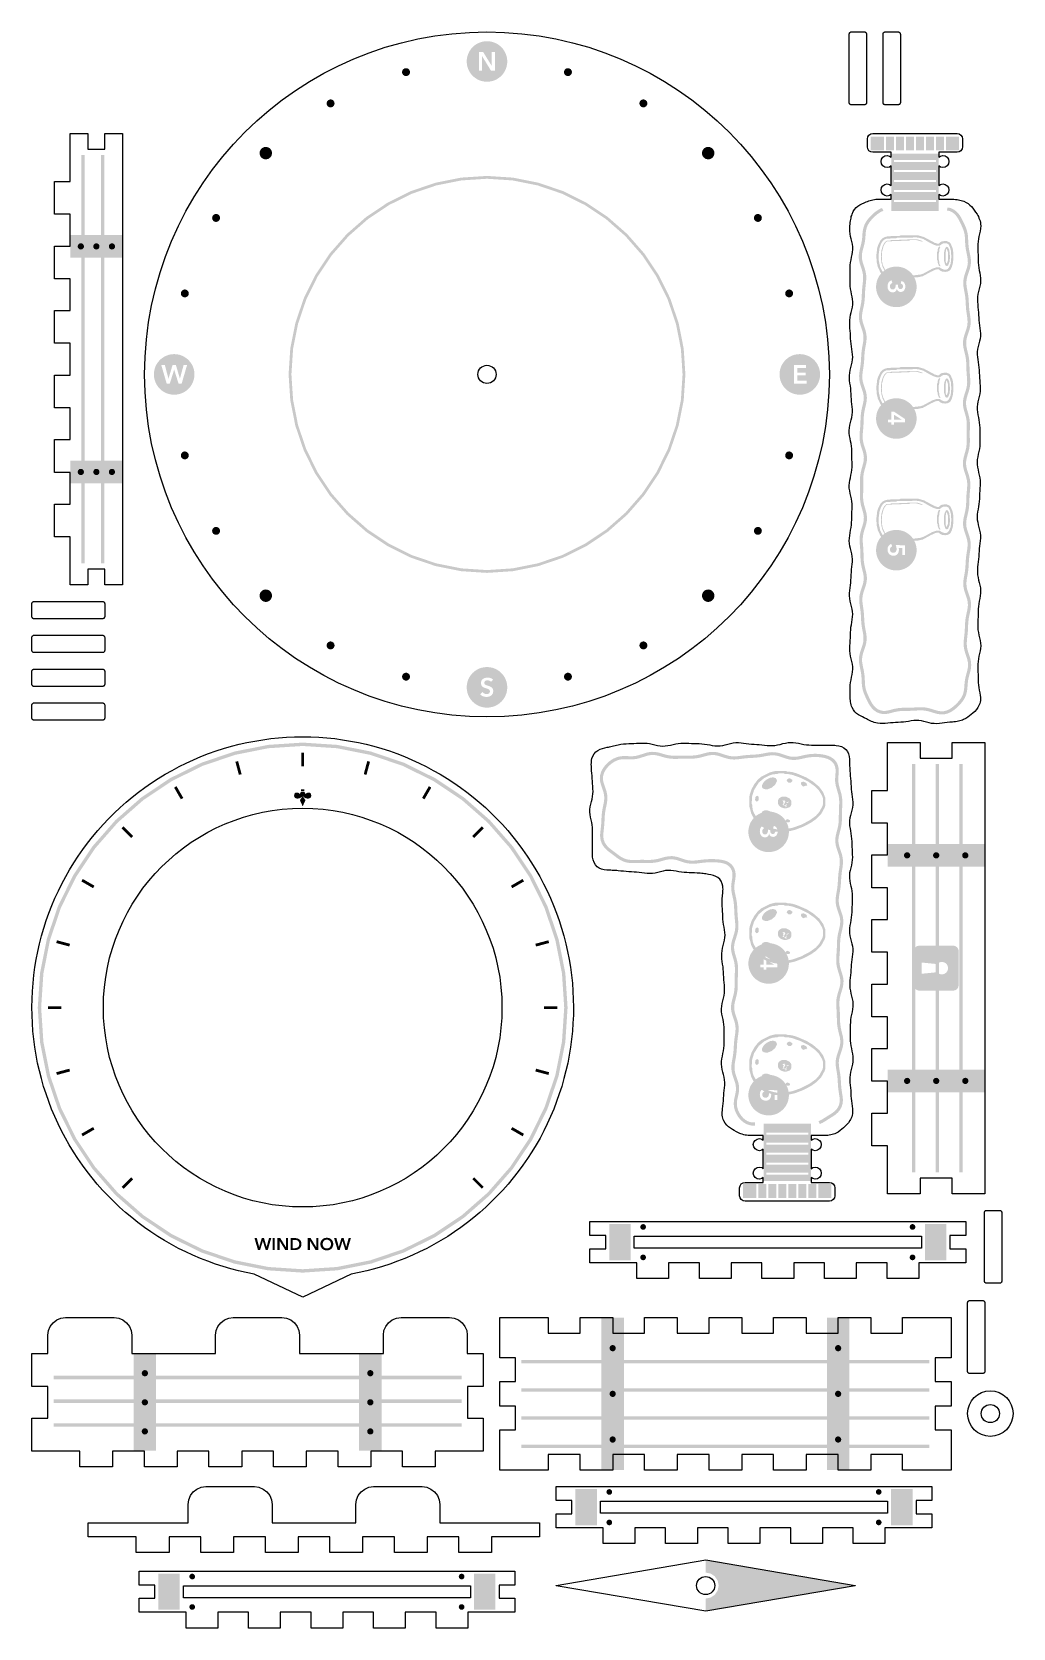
# Model space of a CAD drawing. Header units: millimetres. Extents: x 7 to 181, y 8 to 291.
import ezdxf

# ---------------------------------------------------------------- set-up
doc = ezdxf.new("R2010")
doc.units = ezdxf.units.MM
doc.layers.add('CUT', color=1, linetype='Continuous')
doc.layers.add('RASTER', color=7, linetype='Continuous')

msp = doc.modelspace()

# ---------------------------------------------------------------- hatches: boundary and pattern name
at = {"layer": 'RASTER'}
h = msp.add_hatch(color=7, dxfattribs=at)
h.paths.add_polyline_path([(91.3, 285.8), (91.269, 285.33), (91.177, 284.868), (91.026, 284.422), (90.818, 284), (90.556, 283.608), (90.246, 283.254), (89.892, 282.944), (89.5, 282.682), (89.078, 282.474), (88.632, 282.323), (88.17, 282.231), (87.7, 282.2), (87.23, 282.231), (86.768, 282.323), (86.322, 282.474), (85.9, 282.682), (85.508, 282.944), (85.154, 283.254), (84.844, 283.608), (84.582, 284), (84.374, 284.422), (84.223, 284.868), (84.131, 285.33), (84.1, 285.8), (84.131, 286.27), (84.223, 286.732), (84.374, 287.178), (84.582, 287.6), (84.844, 287.992), (85.154, 288.346), (85.508, 288.656), (85.9, 288.918), (86.322, 289.126), (86.768, 289.277), (87.23, 289.369), (87.7, 289.4), (88.17, 289.369), (88.632, 289.277), (89.078, 289.126), (89.5, 288.918), (89.892, 288.656), (90.246, 288.346), (90.556, 287.992), (90.818, 287.6), (91.026, 287.178), (91.177, 286.732), (91.269, 286.27)])
h.paths.add_polyline_path([(86.262, 287.45), (86.262, 284.187), (86.843, 284.187), (86.843, 286.708), (86.852, 286.708), (88.4, 284.187), (89.138, 284.187), (89.138, 287.45), (88.557, 287.45), (88.557, 285.007), (88.548, 285.007), (87.032, 287.45), (86.262, 287.45)], flags=0)
for points in [[(74.036, 283.909), (74.03, 283.818), (74.012, 283.728), (73.982, 283.641), (73.942, 283.559), (73.891, 283.483), (73.831, 283.414), (73.762, 283.354), (73.686, 283.303), (73.603, 283.262), (73.517, 283.233), (73.427, 283.215), (73.336, 283.209), (73.244, 283.215), (73.154, 283.233), (73.068, 283.262), (72.986, 283.303), (72.909, 283.354), (72.841, 283.414), (72.78, 283.483), (72.729, 283.559), (72.689, 283.641), (72.659, 283.728), (72.642, 283.818), (72.636, 283.909), (72.642, 284), (72.659, 284.09), (72.689, 284.177), (72.729, 284.259), (72.78, 284.335), (72.841, 284.404), (72.909, 284.464), (72.986, 284.515), (73.068, 284.556), (73.154, 284.585), (73.244, 284.603), (73.336, 284.609), (73.427, 284.603), (73.517, 284.585), (73.603, 284.556), (73.686, 284.515), (73.762, 284.464), (73.831, 284.404), (73.891, 284.335), (73.942, 284.259), (73.982, 284.177), (74.012, 284.09), (74.03, 284)], [(102.764, 283.909), (102.758, 283.818), (102.741, 283.728), (102.711, 283.641), (102.671, 283.559), (102.62, 283.483), (102.559, 283.414), (102.491, 283.354), (102.414, 283.303), (102.332, 283.262), (102.246, 283.233), (102.156, 283.215), (102.064, 283.209), (101.973, 283.215), (101.883, 283.233), (101.797, 283.262), (101.714, 283.303), (101.638, 283.354), (101.569, 283.414), (101.509, 283.483), (101.458, 283.559), (101.418, 283.641), (101.388, 283.728), (101.37, 283.818), (101.364, 283.909), (101.37, 284), (101.388, 284.09), (101.418, 284.177), (101.458, 284.259), (101.509, 284.335), (101.569, 284.404), (101.638, 284.464), (101.714, 284.515), (101.797, 284.556), (101.883, 284.585), (101.973, 284.603), (102.064, 284.609), (102.156, 284.603), (102.246, 284.585), (102.332, 284.556), (102.414, 284.515), (102.491, 284.464), (102.559, 284.404), (102.62, 284.335), (102.671, 284.259), (102.711, 284.177), (102.741, 284.09), (102.758, 284)], [(60.65, 278.364), (60.644, 278.273), (60.626, 278.183), (60.597, 278.097), (60.556, 278.014), (60.505, 277.938), (60.445, 277.869), (60.376, 277.809), (60.3, 277.758), (60.218, 277.718), (60.131, 277.688), (60.041, 277.67), (59.95, 277.664), (59.859, 277.67), (59.769, 277.688), (59.682, 277.718), (59.6, 277.758), (59.524, 277.809), (59.455, 277.869), (59.395, 277.938), (59.344, 278.014), (59.303, 278.097), (59.274, 278.183), (59.256, 278.273), (59.25, 278.364), (59.256, 278.456), (59.274, 278.546), (59.303, 278.632), (59.344, 278.714), (59.395, 278.791), (59.455, 278.859), (59.524, 278.92), (59.6, 278.971), (59.682, 279.011), (59.769, 279.041), (59.859, 279.058), (59.95, 279.064), (60.041, 279.058), (60.131, 279.041), (60.218, 279.011), (60.3, 278.971), (60.376, 278.92), (60.445, 278.859), (60.505, 278.791), (60.556, 278.714), (60.597, 278.632), (60.626, 278.546), (60.644, 278.456)], [(116.15, 278.364), (116.144, 278.273), (116.126, 278.183), (116.097, 278.097), (116.056, 278.014), (116.005, 277.938), (115.945, 277.869), (115.876, 277.809), (115.8, 277.758), (115.718, 277.718), (115.631, 277.688), (115.541, 277.67), (115.45, 277.664), (115.359, 277.67), (115.269, 277.688), (115.182, 277.718), (115.1, 277.758), (115.024, 277.809), (114.955, 277.869), (114.895, 277.938), (114.844, 278.014), (114.803, 278.097), (114.774, 278.183), (114.756, 278.273), (114.75, 278.364), (114.756, 278.456), (114.774, 278.546), (114.803, 278.632), (114.844, 278.714), (114.895, 278.791), (114.955, 278.859), (115.024, 278.92), (115.1, 278.971), (115.182, 279.011), (115.269, 279.041), (115.359, 279.058), (115.45, 279.064), (115.541, 279.058), (115.631, 279.041), (115.718, 279.011), (115.8, 278.971), (115.876, 278.92), (115.945, 278.859), (116.005, 278.791), (116.056, 278.714), (116.097, 278.632), (116.126, 278.546), (116.144, 278.456)], [(16.3, 269.2), (16.3, 196.8), (15.7, 196.8), (15.7, 269.2)], [(19.8, 269.2), (19.8, 196.8), (19.2, 196.8), (19.2, 269.2)], [(49.556, 269.544), (49.546, 269.401), (49.518, 269.26), (49.472, 269.123), (49.408, 268.994), (49.328, 268.875), (49.233, 268.767), (49.125, 268.672), (49.006, 268.592), (48.877, 268.528), (48.74, 268.482), (48.599, 268.454), (48.456, 268.444), (48.312, 268.454), (48.171, 268.482), (48.035, 268.528), (47.906, 268.592), (47.786, 268.672), (47.678, 268.767), (47.583, 268.875), (47.503, 268.994), (47.439, 269.123), (47.393, 269.26), (47.365, 269.401), (47.356, 269.544), (47.365, 269.688), (47.393, 269.829), (47.439, 269.965), (47.503, 270.094), (47.583, 270.214), (47.678, 270.322), (47.786, 270.417), (47.906, 270.497), (48.035, 270.561), (48.171, 270.607), (48.312, 270.635), (48.456, 270.644), (48.599, 270.635), (48.74, 270.607), (48.877, 270.561), (49.006, 270.497), (49.125, 270.417), (49.233, 270.322), (49.328, 270.214), (49.408, 270.094), (49.472, 269.965), (49.518, 269.829), (49.546, 269.688)], [(128.044, 269.544), (128.035, 269.401), (128.007, 269.26), (127.961, 269.123), (127.897, 268.994), (127.817, 268.875), (127.722, 268.767), (127.614, 268.672), (127.494, 268.592), (127.365, 268.528), (127.229, 268.482), (127.088, 268.454), (126.944, 268.444), (126.801, 268.454), (126.66, 268.482), (126.523, 268.528), (126.394, 268.592), (126.275, 268.672), (126.167, 268.767), (126.072, 268.875), (125.992, 268.994), (125.928, 269.123), (125.882, 269.26), (125.854, 269.401), (125.844, 269.544), (125.854, 269.688), (125.882, 269.829), (125.928, 269.965), (125.992, 270.094), (126.072, 270.214), (126.167, 270.322), (126.275, 270.417), (126.394, 270.497), (126.523, 270.561), (126.66, 270.607), (126.801, 270.635), (126.944, 270.644), (127.088, 270.635), (127.229, 270.607), (127.365, 270.561), (127.494, 270.497), (127.614, 270.417), (127.722, 270.322), (127.817, 270.214), (127.897, 270.094), (127.961, 269.965), (128.007, 269.829), (128.035, 269.688)], [(40.336, 258.05), (40.33, 257.959), (40.312, 257.869), (40.282, 257.782), (40.242, 257.7), (40.191, 257.624), (40.131, 257.555), (40.062, 257.495), (39.986, 257.444), (39.903, 257.403), (39.817, 257.374), (39.727, 257.356), (39.636, 257.35), (39.544, 257.356), (39.454, 257.374), (39.368, 257.403), (39.286, 257.444), (39.209, 257.495), (39.141, 257.555), (39.08, 257.624), (39.029, 257.7), (38.989, 257.782), (38.959, 257.869), (38.942, 257.959), (38.936, 258.05), (38.942, 258.141), (38.959, 258.231), (38.989, 258.318), (39.029, 258.4), (39.08, 258.476), (39.141, 258.545), (39.209, 258.605), (39.286, 258.656), (39.368, 258.697), (39.454, 258.726), (39.544, 258.744), (39.636, 258.75), (39.727, 258.744), (39.817, 258.726), (39.903, 258.697), (39.986, 258.656), (40.062, 258.605), (40.131, 258.545), (40.191, 258.476), (40.242, 258.4), (40.282, 258.318), (40.312, 258.231), (40.33, 258.141)], [(136.464, 258.05), (136.458, 257.959), (136.441, 257.869), (136.411, 257.782), (136.371, 257.7), (136.32, 257.624), (136.259, 257.555), (136.191, 257.495), (136.114, 257.444), (136.032, 257.403), (135.946, 257.374), (135.856, 257.356), (135.764, 257.35), (135.673, 257.356), (135.583, 257.374), (135.497, 257.403), (135.414, 257.444), (135.338, 257.495), (135.269, 257.555), (135.209, 257.624), (135.158, 257.7), (135.118, 257.782), (135.088, 257.869), (135.07, 257.959), (135.064, 258.05), (135.07, 258.141), (135.088, 258.231), (135.118, 258.318), (135.158, 258.4), (135.209, 258.476), (135.269, 258.545), (135.338, 258.605), (135.414, 258.656), (135.497, 258.697), (135.583, 258.726), (135.673, 258.744), (135.764, 258.75), (135.856, 258.744), (135.946, 258.726), (136.032, 258.697), (136.114, 258.656), (136.191, 258.605), (136.259, 258.545), (136.32, 258.476), (136.371, 258.4), (136.411, 258.318), (136.441, 258.231), (136.458, 258.141)], [(169.303, 259.371), (169.801, 259.263), (170.218, 259.07), (170.579, 258.808), (170.881, 258.501), (171.128, 258.172), (171.333, 257.834), (171.512, 257.495), (171.681, 257.153), (171.849, 256.801), (172.019, 256.43), (172.184, 256.03), (172.327, 255.592), (172.435, 255.103), (172.464, 254.849), (172.49, 254.582), (172.515, 254.029), (172.544, 253.465), (172.596, 252.893), (172.685, 252.32), (172.799, 251.755), (172.915, 251.204), (172.995, 250.67), (173.013, 250.15), (172.953, 249.631), (172.818, 249.102), (172.633, 248.555), (172.438, 247.989), (172.281, 247.405), (172.198, 246.81), (172.201, 246.216), (172.273, 245.633), (172.378, 245.067), (172.481, 244.515), (172.559, 243.97), (172.607, 243.425), (172.636, 242.872), (172.667, 242.31), (172.716, 241.741), (172.79, 241.175), (172.874, 240.618), (172.941, 240.076), (172.962, 239.547), (172.917, 239.025), (172.8, 238.498), (172.627, 237.955), (172.433, 237.394), (172.264, 236.814), (172.165, 236.219), (172.157, 235.619), (172.235, 235.029), (172.364, 234.456), (172.503, 233.9), (172.618, 233.356), (172.693, 232.818), (172.73, 232.276), (172.745, 231.724), (172.759, 231.163), (172.788, 230.598), (172.833, 230.036), (172.877, 229.485), (172.894, 228.947), (172.861, 228.419), (172.766, 227.89), (172.615, 227.351), (172.434, 226.795), (172.265, 226.22), (172.154, 225.627), (172.134, 225.026), (172.208, 224.43), (172.35, 223.85), (172.516, 223.289), (172.665, 222.744), (172.768, 222.21), (172.819, 221.677), (172.826, 221.136), (172.81, 220.584), (172.796, 220.022), (172.796, 219.458), (172.808, 218.899), (172.813, 218.35), (172.788, 217.813), (172.716, 217.28), (172.593, 216.741), (172.436, 216.19), (172.279, 215.621), (172.165, 215.033), (172.132, 214.433), (172.197, 213.834), (172.341, 213.249), (172.523, 212.682), (172.698, 212.134), (172.828, 211.601), (172.896, 211.074), (172.903, 210.544), (172.867, 210.001), (172.814, 209.446), (172.768, 208.881), (172.741, 208.316), (172.725, 207.757), (172.702, 207.209), (172.651, 206.668), (172.561, 206.128), (172.437, 205.58), (172.302, 205.017), (172.195, 204.436), (172.154, 203.841), (172.204, 203.242), (172.34, 202.652), (172.527, 202.081), (172.718, 201.528), (172.87, 200.993), (172.956, 200.47), (172.969, 199.948), (172.922, 199.415), (172.838, 198.866), (172.75, 198.304), (172.68, 197.735), (172.637, 197.168), (172.608, 196.608), (172.575, 196.058), (172.518, 195.513), (172.432, 194.966), (172.33, 194.408), (172.24, 193.835), (172.197, 193.247), (172.233, 192.652), (172.352, 192.061), (172.531, 191.484), (172.727, 190.927), (172.894, 190.388), (172.997, 189.865), (173.021, 189.348), (172.97, 188.823), (172.866, 188.283), (172.741, 187.725), (172.631, 187.155), (172.554, 186.581), (172.513, 186.01), (172.49, 185.449), (172.464, 184.897), (172.42, 184.348), (172.358, 183.795), (172.295, 183.23), (172.259, 182.651), (172.282, 182.062), (172.379, 181.472), (172.539, 180.893), (172.728, 180.33), (172.9, 179.787), (173.016, 179.261), (173.052, 178.746), (173.005, 178.228), (172.891, 177.694), (172.741, 177.142), (172.594, 176.574), (172.483, 175.996), (172.423, 175.426), (172.4, 175.138), (172.387, 174.87), (172.336, 174.369), (172.252, 173.92), (172.127, 173.517), (171.964, 173.157), (171.771, 172.833), (171.555, 172.538), (171.319, 172.259), (171.064, 171.986), (170.785, 171.711), (170.473, 171.432), (170.118, 171.156), (169.714, 170.901), (169.26, 170.694), (168.754, 170.566), (168.494, 170.55), (168.239, 170.551), (167.725, 170.633), (167.206, 170.773), (166.67, 170.943), (166.118, 171.101), (165.555, 171.217), (164.989, 171.273), (164.429, 171.277), (163.881, 171.25), (163.344, 171.216), (162.812, 171.194), (162.279, 171.187), (161.738, 171.183), (161.186, 171.164), (160.628, 171.108), (160.069, 171.007), (159.52, 170.871), (158.982, 170.728), (158.709, 170.673), (158.44, 170.631), (157.923, 170.631), (157.455, 170.734), (157.038, 170.927), (156.677, 171.189), (156.375, 171.496), (156.127, 171.826), (155.922, 172.163), (155.744, 172.502), (155.575, 172.845), (155.407, 173.197), (155.236, 173.567), (155.072, 173.967), (154.928, 174.405), (154.821, 174.894), (154.792, 175.148), (154.766, 175.416), (154.74, 175.968), (154.712, 176.532), (154.659, 177.105), (154.571, 177.677), (154.456, 178.242), (154.341, 178.793), (154.26, 179.327), (154.243, 179.848), (154.303, 180.366), (154.438, 180.895), (154.623, 181.442), (154.818, 182.008), (154.975, 182.592), (155.058, 183.187), (155.055, 183.782), (154.983, 184.364), (154.878, 184.93), (154.775, 185.483), (154.697, 186.027), (154.648, 186.572), (154.619, 187.125), (154.589, 187.688), (154.54, 188.256), (154.466, 188.823), (154.382, 189.379), (154.314, 189.922), (154.293, 190.45), (154.339, 190.972), (154.456, 191.499), (154.629, 192.042), (154.823, 192.603), (154.992, 193.183), (155.091, 193.778), (155.098, 194.378), (155.021, 194.968), (154.892, 195.541), (154.753, 196.098), (154.638, 196.641), (154.563, 197.179), (154.525, 197.721), (154.511, 198.273), (154.497, 198.834), (154.468, 199.399), (154.423, 199.961), (154.379, 200.512), (154.362, 201.05), (154.395, 201.578), (154.49, 202.107), (154.641, 202.647), (154.822, 203.202), (154.991, 203.777), (155.102, 204.37), (155.122, 204.972), (155.048, 205.568), (154.906, 206.148), (154.74, 206.709), (154.591, 207.253), (154.488, 207.788), (154.437, 208.321), (154.43, 208.861), (154.445, 209.413), (154.46, 209.975), (154.46, 210.539), (154.448, 211.098), (154.443, 211.647), (154.468, 212.184), (154.54, 212.718), (154.662, 213.256), (154.819, 213.807), (154.977, 214.376), (155.091, 214.964), (155.124, 215.564), (155.059, 216.163), (154.915, 216.749), (154.733, 217.315), (154.558, 217.863), (154.428, 218.396), (154.36, 218.923), (154.353, 219.453), (154.389, 219.996), (154.442, 220.552), (154.488, 221.116), (154.515, 221.681), (154.531, 222.24), (154.554, 222.788), (154.605, 223.329), (154.695, 223.869), (154.819, 224.417), (154.954, 224.98), (155.061, 225.561), (155.102, 226.156), (155.051, 226.755), (154.916, 227.345), (154.729, 227.917), (154.538, 228.469), (154.386, 229.004), (154.3, 229.527), (154.286, 230.05), (154.334, 230.583), (154.418, 231.131), (154.506, 231.693), (154.576, 232.262), (154.619, 232.829), (154.647, 233.389), (154.681, 233.94), (154.738, 234.484), (154.824, 235.031), (154.926, 235.589), (155.016, 236.162), (155.058, 236.75), (155.023, 237.346), (154.904, 237.937), (154.725, 238.513), (154.529, 239.071), (154.362, 239.609), (154.259, 240.132), (154.235, 240.649), (154.286, 241.174), (154.39, 241.715), (154.514, 242.272), (154.625, 242.842), (154.701, 243.416), (154.743, 243.987), (154.765, 244.548), (154.791, 245.1), (154.835, 245.649), (154.898, 246.202), (154.961, 246.767), (154.997, 247.346), (154.974, 247.935), (154.877, 248.525), (154.716, 249.105), (154.528, 249.667), (154.355, 250.211), (154.24, 250.736), (154.204, 251.251), (154.25, 251.769), (154.365, 252.303), (154.515, 252.855), (154.662, 253.423), (154.773, 254.001), (154.833, 254.571), (154.855, 254.859), (154.869, 255.127), (154.92, 255.628), (155.004, 256.077), (155.129, 256.48), (155.292, 256.84), (155.485, 257.164), (155.701, 257.46), (155.937, 257.738), (156.191, 258.011), (156.471, 258.286), (156.783, 258.565), (157.138, 258.841), (157.542, 259.097), (158.02, 259.313), (157.788, 259.823), (157.277, 259.59), (156.817, 259.3), (156.425, 258.996), (156.088, 258.695), (155.79, 258.402), (155.518, 258.111), (155.26, 257.806), (155.017, 257.473), (154.794, 257.098), (154.605, 256.678), (154.46, 256.211), (154.365, 255.708), (154.31, 255.174), (154.296, 254.895), (154.275, 254.625), (154.218, 254.084), (154.115, 253.546), (153.973, 252.999), (153.82, 252.435), (153.696, 251.853), (153.643, 251.256), (153.685, 250.656), (153.814, 250.066), (153.995, 249.493), (154.181, 248.94), (154.329, 248.404), (154.416, 247.879), (154.436, 247.352), (154.403, 246.816), (154.341, 246.265), (154.278, 245.703), (154.232, 245.136), (154.206, 244.573), (154.183, 244.018), (154.144, 243.473), (154.072, 242.932), (153.966, 242.387), (153.841, 241.828), (153.731, 241.254), (153.675, 240.663), (153.703, 240.064), (153.819, 239.472), (153.997, 238.895), (154.193, 238.337), (154.361, 237.798), (154.467, 237.273), (154.498, 236.753), (154.46, 236.226), (154.373, 235.683), (154.271, 235.125), (154.183, 234.557), (154.123, 233.986), (154.088, 233.421), (154.06, 232.865), (154.018, 232.317), (153.951, 231.77), (153.864, 231.217), (153.778, 230.65), (153.726, 230.067), (153.742, 229.474), (153.839, 228.882), (154.004, 228.301), (154.198, 227.738), (154.376, 227.194), (154.498, 226.668), (154.541, 226.152), (154.505, 225.632), (154.406, 225.097), (154.273, 224.544), (154.145, 223.977), (154.049, 223.401), (153.995, 222.826), (153.971, 222.259), (153.955, 221.702), (153.929, 221.152), (153.884, 220.601), (153.831, 220.041), (153.793, 219.468), (153.801, 218.883), (153.877, 218.294), (154.019, 217.712), (154.199, 217.144), (154.376, 216.595), (154.507, 216.065), (154.563, 215.549), (154.535, 215.033), (154.432, 214.505), (154.28, 213.959), (154.119, 213.395), (153.988, 212.818), (153.91, 212.235), (153.882, 211.657), (153.888, 211.09), (153.899, 210.533), (153.899, 209.982), (153.885, 209.428), (153.87, 208.865), (153.878, 208.29), (153.933, 207.708), (154.045, 207.126), (154.201, 206.555), (154.365, 206.001), (154.497, 205.465), (154.562, 204.946), (154.545, 204.432), (154.446, 203.909), (154.287, 203.368), (154.105, 202.809), (153.944, 202.233), (153.839, 201.646), (153.801, 201.059), (153.819, 200.481), (153.864, 199.917), (153.909, 199.363), (153.937, 198.813), (153.951, 198.258), (153.966, 197.694), (154.005, 197.121), (154.086, 196.544), (154.207, 195.971), (154.347, 195.412), (154.469, 194.87), (154.539, 194.344), (154.533, 193.828), (154.445, 193.308), (154.289, 192.773), (154.097, 192.218), (153.915, 191.645), (153.785, 191.057), (153.733, 190.464), (153.756, 189.876), (153.826, 189.303), (153.911, 188.744), (153.983, 188.195), (154.03, 187.648), (154.06, 187.095), (154.089, 186.533), (154.14, 185.962), (154.222, 185.391), (154.327, 184.828), (154.429, 184.278), (154.496, 183.745), (154.499, 183.224), (154.426, 182.704), (154.282, 182.173), (154.093, 181.623), (153.9, 181.054), (153.752, 180.468), (153.683, 179.871), (153.702, 179.276), (153.79, 178.694), (153.907, 178.129), (154.02, 177.579), (154.103, 177.036), (154.153, 176.493), (154.181, 175.941), (154.206, 175.381), (154.234, 175.088), (154.27, 174.792), (154.387, 174.258), (154.546, 173.774), (154.722, 173.344), (154.899, 172.959), (155.071, 172.6), (155.244, 172.248), (155.435, 171.886), (155.664, 171.51), (155.951, 171.129), (156.312, 170.763), (156.756, 170.443), (157.278, 170.202), (157.863, 170.074), (158.469, 170.072), (158.806, 170.121), (159.115, 170.184), (159.659, 170.328), (160.187, 170.459), (160.706, 170.553), (161.224, 170.605), (161.749, 170.623), (162.285, 170.626), (162.828, 170.634), (163.373, 170.657), (163.913, 170.69), (164.442, 170.717), (164.959, 170.714), (165.47, 170.663), (165.984, 170.557), (166.508, 170.406), (167.049, 170.236), (167.607, 170.085), (168.18, 169.994), (168.511, 169.989), (168.857, 170.015), (169.444, 170.165), (169.979, 170.407), (170.439, 170.697), (170.831, 171.001), (171.168, 171.302), (171.466, 171.595), (171.738, 171.887), (171.995, 172.191), (172.239, 172.525), (172.461, 172.899), (172.651, 173.32), (172.796, 173.786), (172.891, 174.289), (172.946, 174.823), (172.96, 175.102), (172.981, 175.372), (173.038, 175.914), (173.141, 176.451), (173.283, 176.998), (173.436, 177.562), (173.56, 178.144), (173.612, 178.741), (173.571, 179.341), (173.442, 179.932), (173.261, 180.504), (173.075, 181.057), (172.926, 181.593), (172.84, 182.119), (172.819, 182.645), (172.853, 183.181), (172.915, 183.732), (172.978, 184.294), (173.024, 184.861), (173.05, 185.425), (173.073, 185.979), (173.112, 186.524), (173.184, 187.065), (173.29, 187.611), (173.414, 188.169), (173.525, 188.744), (173.581, 189.334), (173.553, 189.933), (173.437, 190.525), (173.259, 191.103), (173.063, 191.66), (172.894, 192.2), (172.788, 192.724), (172.758, 193.244), (172.796, 193.771), (172.882, 194.314), (172.985, 194.872), (173.073, 195.44), (173.133, 196.011), (173.168, 196.577), (173.196, 197.132), (173.238, 197.68), (173.305, 198.227), (173.392, 198.78), (173.478, 199.348), (173.53, 199.93), (173.514, 200.523), (173.417, 201.116), (173.252, 201.696), (173.058, 202.259), (172.88, 202.803), (172.758, 203.329), (172.714, 203.845), (172.751, 204.366), (172.85, 204.901), (172.983, 205.453), (173.111, 206.02), (173.207, 206.596), (173.261, 207.171), (173.285, 207.738), (173.301, 208.295), (173.327, 208.845), (173.372, 209.396), (173.425, 209.956), (173.463, 210.529), (173.454, 211.114), (173.379, 211.703), (173.237, 212.286), (173.057, 212.853), (172.88, 213.402), (172.748, 213.932), (172.692, 214.448), (172.721, 214.964), (172.824, 215.492), (172.976, 216.038), (173.136, 216.602), (173.267, 217.18), (173.346, 217.762), (173.373, 218.34), (173.368, 218.907), (173.357, 219.464), (173.356, 220.015), (173.371, 220.569), (173.386, 221.132), (173.378, 221.707), (173.323, 222.29), (173.21, 222.871), (173.055, 223.442), (172.891, 223.996), (172.759, 224.532), (172.693, 225.051), (172.711, 225.565), (172.81, 226.088), (172.969, 226.629), (173.151, 227.188), (173.312, 227.765), (173.417, 228.351), (173.454, 228.938), (173.436, 229.516), (173.392, 230.081), (173.347, 230.635), (173.319, 231.185), (173.305, 231.739), (173.29, 232.303), (173.251, 232.876), (173.17, 233.454), (173.049, 234.026), (172.909, 234.585), (172.786, 235.128), (172.717, 235.653), (172.723, 236.169), (172.81, 236.689), (172.967, 237.224), (173.159, 237.779), (173.341, 238.352), (173.471, 238.94), (173.523, 239.534), (173.5, 240.121), (173.429, 240.694), (173.345, 241.253), (173.273, 241.802), (173.226, 242.349), (173.196, 242.902), (173.166, 243.465), (173.116, 244.035), (173.034, 244.606), (172.929, 245.169), (172.826, 245.719), (172.76, 246.252), (172.757, 246.773), (172.83, 247.293), (172.974, 247.825), (173.163, 248.374), (173.356, 248.943), (173.504, 249.529), (173.573, 250.127), (173.553, 250.721), (173.466, 251.303), (173.348, 251.868), (173.236, 252.418), (173.153, 252.961), (173.103, 253.505), (173.075, 254.056), (173.05, 254.617), (173.021, 254.909), (172.986, 255.205), (172.868, 255.739), (172.71, 256.223), (172.534, 256.653), (172.357, 257.038), (172.185, 257.397), (172.011, 257.75), (171.821, 258.111), (171.592, 258.487), (171.305, 258.868), (170.943, 259.234), (170.5, 259.555), (169.978, 259.795), (169.423, 259.918)], [(23, 255), (23, 251), (13.8, 251), (13.8, 255)], [(16.19, 253), (16.185, 252.928), (16.171, 252.858), (16.148, 252.79), (16.116, 252.725), (16.076, 252.665), (16.029, 252.611), (15.975, 252.564), (15.915, 252.524), (15.85, 252.492), (15.782, 252.469), (15.712, 252.455), (15.64, 252.45), (15.568, 252.455), (15.498, 252.469), (15.43, 252.492), (15.365, 252.524), (15.305, 252.564), (15.251, 252.611), (15.204, 252.665), (15.164, 252.725), (15.132, 252.79), (15.109, 252.858), (15.095, 252.928), (15.09, 253), (15.095, 253.072), (15.109, 253.142), (15.132, 253.21), (15.164, 253.275), (15.204, 253.335), (15.251, 253.389), (15.305, 253.436), (15.365, 253.476), (15.43, 253.508), (15.498, 253.531), (15.568, 253.545), (15.64, 253.55), (15.712, 253.545), (15.782, 253.531), (15.85, 253.508), (15.915, 253.476), (15.975, 253.436), (16.029, 253.389), (16.076, 253.335), (16.116, 253.275), (16.148, 253.21), (16.171, 253.142), (16.185, 253.072)], [(18.95, 253), (18.945, 252.928), (18.931, 252.858), (18.908, 252.79), (18.876, 252.725), (18.836, 252.665), (18.789, 252.611), (18.735, 252.564), (18.675, 252.524), (18.61, 252.492), (18.542, 252.469), (18.472, 252.455), (18.4, 252.45), (18.328, 252.455), (18.258, 252.469), (18.19, 252.492), (18.125, 252.524), (18.065, 252.564), (18.011, 252.611), (17.964, 252.665), (17.924, 252.725), (17.892, 252.79), (17.869, 252.858), (17.855, 252.928), (17.85, 253), (17.855, 253.072), (17.869, 253.142), (17.892, 253.21), (17.924, 253.275), (17.964, 253.335), (18.011, 253.389), (18.065, 253.436), (18.125, 253.476), (18.19, 253.508), (18.258, 253.531), (18.328, 253.545), (18.4, 253.55), (18.472, 253.545), (18.542, 253.531), (18.61, 253.508), (18.675, 253.476), (18.735, 253.436), (18.789, 253.389), (18.836, 253.335), (18.876, 253.275), (18.908, 253.21), (18.931, 253.142), (18.945, 253.072)], [(21.71, 253), (21.705, 252.928), (21.691, 252.858), (21.668, 252.79), (21.636, 252.725), (21.596, 252.665), (21.549, 252.611), (21.495, 252.564), (21.435, 252.524), (21.37, 252.492), (21.302, 252.469), (21.232, 252.455), (21.16, 252.45), (21.088, 252.455), (21.018, 252.469), (20.95, 252.492), (20.885, 252.524), (20.825, 252.564), (20.771, 252.611), (20.724, 252.665), (20.684, 252.725), (20.652, 252.79), (20.629, 252.858), (20.615, 252.928), (20.61, 253), (20.615, 253.072), (20.629, 253.142), (20.652, 253.21), (20.684, 253.275), (20.724, 253.335), (20.771, 253.389), (20.825, 253.436), (20.885, 253.476), (20.95, 253.508), (21.018, 253.531), (21.088, 253.545), (21.16, 253.55), (21.232, 253.545), (21.302, 253.531), (21.37, 253.508), (21.435, 253.476), (21.495, 253.436), (21.549, 253.389), (21.596, 253.335), (21.636, 253.275), (21.668, 253.21), (21.691, 253.142), (21.705, 253.072)], [(34.791, 244.664), (34.785, 244.573), (34.767, 244.483), (34.738, 244.397), (34.697, 244.314), (34.646, 244.238), (34.586, 244.169), (34.517, 244.109), (34.441, 244.058), (34.359, 244.018), (34.272, 243.988), (34.182, 243.97), (34.091, 243.964), (34, 243.97), (33.91, 243.988), (33.823, 244.018), (33.741, 244.058), (33.665, 244.109), (33.596, 244.169), (33.536, 244.238), (33.485, 244.314), (33.444, 244.397), (33.415, 244.483), (33.397, 244.573), (33.391, 244.664), (33.397, 244.756), (33.415, 244.846), (33.444, 244.932), (33.485, 245.014), (33.536, 245.091), (33.596, 245.159), (33.665, 245.22), (33.741, 245.271), (33.823, 245.311), (33.91, 245.341), (34, 245.358), (34.091, 245.364), (34.182, 245.358), (34.272, 245.341), (34.359, 245.311), (34.441, 245.271), (34.517, 245.22), (34.586, 245.159), (34.646, 245.091), (34.697, 245.014), (34.738, 244.932), (34.767, 244.846), (34.785, 244.756)], [(142.009, 244.664), (142.003, 244.573), (141.985, 244.483), (141.956, 244.397), (141.915, 244.314), (141.864, 244.238), (141.804, 244.169), (141.735, 244.109), (141.659, 244.058), (141.577, 244.018), (141.49, 243.988), (141.4, 243.97), (141.309, 243.964), (141.218, 243.97), (141.128, 243.988), (141.041, 244.018), (140.959, 244.058), (140.883, 244.109), (140.814, 244.169), (140.754, 244.238), (140.703, 244.314), (140.662, 244.397), (140.633, 244.483), (140.615, 244.573), (140.609, 244.664), (140.615, 244.756), (140.633, 244.846), (140.662, 244.932), (140.703, 245.014), (140.754, 245.091), (140.814, 245.159), (140.883, 245.22), (140.959, 245.271), (141.041, 245.311), (141.128, 245.341), (141.218, 245.358), (141.309, 245.364), (141.4, 245.358), (141.49, 245.341), (141.577, 245.311), (141.659, 245.271), (141.735, 245.22), (141.804, 245.159), (141.864, 245.091), (141.915, 245.014), (141.956, 244.932), (141.985, 244.846), (142.003, 244.756)], [(34.791, 215.936), (34.785, 215.844), (34.767, 215.754), (34.738, 215.668), (34.697, 215.586), (34.646, 215.509), (34.586, 215.441), (34.517, 215.38), (34.441, 215.329), (34.359, 215.289), (34.272, 215.259), (34.182, 215.242), (34.091, 215.236), (34, 215.242), (33.91, 215.259), (33.823, 215.289), (33.741, 215.329), (33.665, 215.38), (33.596, 215.441), (33.536, 215.509), (33.485, 215.586), (33.444, 215.668), (33.415, 215.754), (33.397, 215.844), (33.391, 215.936), (33.397, 216.027), (33.415, 216.117), (33.444, 216.203), (33.485, 216.286), (33.536, 216.362), (33.596, 216.431), (33.665, 216.491), (33.741, 216.542), (33.823, 216.582), (33.91, 216.612), (34, 216.63), (34.091, 216.636), (34.182, 216.63), (34.272, 216.612), (34.359, 216.582), (34.441, 216.542), (34.517, 216.491), (34.586, 216.431), (34.646, 216.362), (34.697, 216.286), (34.738, 216.203), (34.767, 216.117), (34.785, 216.027)], [(142.009, 215.936), (142.003, 215.844), (141.985, 215.754), (141.956, 215.668), (141.915, 215.586), (141.864, 215.509), (141.804, 215.441), (141.735, 215.38), (141.659, 215.329), (141.577, 215.289), (141.49, 215.259), (141.4, 215.242), (141.309, 215.236), (141.218, 215.242), (141.128, 215.259), (141.041, 215.289), (140.959, 215.329), (140.883, 215.38), (140.814, 215.441), (140.754, 215.509), (140.703, 215.586), (140.662, 215.668), (140.633, 215.754), (140.615, 215.844), (140.609, 215.936), (140.615, 216.027), (140.633, 216.117), (140.662, 216.203), (140.703, 216.286), (140.754, 216.362), (140.814, 216.431), (140.883, 216.491), (140.959, 216.542), (141.041, 216.582), (141.128, 216.612), (141.218, 216.63), (141.309, 216.636), (141.4, 216.63), (141.49, 216.612), (141.577, 216.582), (141.659, 216.542), (141.735, 216.491), (141.804, 216.431), (141.864, 216.362), (141.915, 216.286), (141.956, 216.203), (141.985, 216.117), (142.003, 216.027)], [(23, 215), (23, 211), (13.8, 211), (13.8, 215)], [(16.19, 213), (16.185, 212.928), (16.171, 212.858), (16.148, 212.79), (16.116, 212.725), (16.076, 212.665), (16.029, 212.611), (15.975, 212.564), (15.915, 212.524), (15.85, 212.492), (15.782, 212.469), (15.712, 212.455), (15.64, 212.45), (15.568, 212.455), (15.498, 212.469), (15.43, 212.492), (15.365, 212.524), (15.305, 212.564), (15.251, 212.611), (15.204, 212.665), (15.164, 212.725), (15.132, 212.79), (15.109, 212.858), (15.095, 212.928), (15.09, 213), (15.095, 213.072), (15.109, 213.142), (15.132, 213.21), (15.164, 213.275), (15.204, 213.335), (15.251, 213.389), (15.305, 213.436), (15.365, 213.476), (15.43, 213.508), (15.498, 213.531), (15.568, 213.545), (15.64, 213.55), (15.712, 213.545), (15.782, 213.531), (15.85, 213.508), (15.915, 213.476), (15.975, 213.436), (16.029, 213.389), (16.076, 213.335), (16.116, 213.275), (16.148, 213.21), (16.171, 213.142), (16.185, 213.072)], [(18.95, 213), (18.945, 212.928), (18.931, 212.858), (18.908, 212.79), (18.876, 212.725), (18.836, 212.665), (18.789, 212.611), (18.735, 212.564), (18.675, 212.524), (18.61, 212.492), (18.542, 212.469), (18.472, 212.455), (18.4, 212.45), (18.328, 212.455), (18.258, 212.469), (18.19, 212.492), (18.125, 212.524), (18.065, 212.564), (18.011, 212.611), (17.964, 212.665), (17.924, 212.725), (17.892, 212.79), (17.869, 212.858), (17.855, 212.928), (17.85, 213), (17.855, 213.072), (17.869, 213.142), (17.892, 213.21), (17.924, 213.275), (17.964, 213.335), (18.011, 213.389), (18.065, 213.436), (18.125, 213.476), (18.19, 213.508), (18.258, 213.531), (18.328, 213.545), (18.4, 213.55), (18.472, 213.545), (18.542, 213.531), (18.61, 213.508), (18.675, 213.476), (18.735, 213.436), (18.789, 213.389), (18.836, 213.335), (18.876, 213.275), (18.908, 213.21), (18.931, 213.142), (18.945, 213.072)], [(21.71, 213), (21.705, 212.928), (21.691, 212.858), (21.668, 212.79), (21.636, 212.725), (21.596, 212.665), (21.549, 212.611), (21.495, 212.564), (21.435, 212.524), (21.37, 212.492), (21.302, 212.469), (21.232, 212.455), (21.16, 212.45), (21.088, 212.455), (21.018, 212.469), (20.95, 212.492), (20.885, 212.524), (20.825, 212.564), (20.771, 212.611), (20.724, 212.665), (20.684, 212.725), (20.652, 212.79), (20.629, 212.858), (20.615, 212.928), (20.61, 213), (20.615, 213.072), (20.629, 213.142), (20.652, 213.21), (20.684, 213.275), (20.724, 213.335), (20.771, 213.389), (20.825, 213.436), (20.885, 213.476), (20.95, 213.508), (21.018, 213.531), (21.088, 213.545), (21.16, 213.55), (21.232, 213.545), (21.302, 213.531), (21.37, 213.508), (21.435, 213.476), (21.495, 213.436), (21.549, 213.389), (21.596, 213.335), (21.636, 213.275), (21.668, 213.21), (21.691, 213.142), (21.705, 213.072)], [(40.336, 202.55), (40.33, 202.459), (40.312, 202.369), (40.282, 202.282), (40.242, 202.2), (40.191, 202.124), (40.131, 202.055), (40.062, 201.995), (39.986, 201.944), (39.903, 201.903), (39.817, 201.874), (39.727, 201.856), (39.636, 201.85), (39.544, 201.856), (39.454, 201.874), (39.368, 201.903), (39.286, 201.944), (39.209, 201.995), (39.141, 202.055), (39.08, 202.124), (39.029, 202.2), (38.989, 202.282), (38.959, 202.369), (38.942, 202.459), (38.936, 202.55), (38.942, 202.641), (38.959, 202.731), (38.989, 202.818), (39.029, 202.9), (39.08, 202.976), (39.141, 203.045), (39.209, 203.105), (39.286, 203.156), (39.368, 203.197), (39.454, 203.226), (39.544, 203.244), (39.636, 203.25), (39.727, 203.244), (39.817, 203.226), (39.903, 203.197), (39.986, 203.156), (40.062, 203.105), (40.131, 203.045), (40.191, 202.976), (40.242, 202.9), (40.282, 202.818), (40.312, 202.731), (40.33, 202.641)], [(136.464, 202.55), (136.458, 202.459), (136.441, 202.369), (136.411, 202.282), (136.371, 202.2), (136.32, 202.124), (136.259, 202.055), (136.191, 201.995), (136.114, 201.944), (136.032, 201.903), (135.946, 201.874), (135.856, 201.856), (135.764, 201.85), (135.673, 201.856), (135.583, 201.874), (135.497, 201.903), (135.414, 201.944), (135.338, 201.995), (135.269, 202.055), (135.209, 202.124), (135.158, 202.2), (135.118, 202.282), (135.088, 202.369), (135.07, 202.459), (135.064, 202.55), (135.07, 202.641), (135.088, 202.731), (135.118, 202.818), (135.158, 202.9), (135.209, 202.976), (135.269, 203.045), (135.338, 203.105), (135.414, 203.156), (135.497, 203.197), (135.583, 203.226), (135.673, 203.244), (135.764, 203.25), (135.856, 203.244), (135.946, 203.226), (136.032, 203.197), (136.114, 203.156), (136.191, 203.105), (136.259, 203.045), (136.32, 202.976), (136.371, 202.9), (136.411, 202.818), (136.441, 202.731), (136.458, 202.641)], [(49.556, 191.056), (49.546, 190.912), (49.518, 190.771), (49.472, 190.635), (49.408, 190.506), (49.328, 190.386), (49.233, 190.278), (49.125, 190.183), (49.006, 190.103), (48.877, 190.039), (48.74, 189.993), (48.599, 189.965), (48.456, 189.956), (48.312, 189.965), (48.171, 189.993), (48.035, 190.039), (47.906, 190.103), (47.786, 190.183), (47.678, 190.278), (47.583, 190.386), (47.503, 190.506), (47.439, 190.635), (47.393, 190.771), (47.365, 190.912), (47.356, 191.056), (47.365, 191.199), (47.393, 191.34), (47.439, 191.477), (47.503, 191.606), (47.583, 191.725), (47.678, 191.833), (47.786, 191.928), (47.906, 192.008), (48.035, 192.072), (48.171, 192.118), (48.312, 192.146), (48.456, 192.156), (48.599, 192.146), (48.74, 192.118), (48.877, 192.072), (49.006, 192.008), (49.125, 191.928), (49.233, 191.833), (49.328, 191.725), (49.408, 191.606), (49.472, 191.477), (49.518, 191.34), (49.546, 191.199)], [(128.044, 191.056), (128.035, 190.912), (128.007, 190.771), (127.961, 190.635), (127.897, 190.506), (127.817, 190.386), (127.722, 190.278), (127.614, 190.183), (127.494, 190.103), (127.365, 190.039), (127.229, 189.993), (127.088, 189.965), (126.944, 189.956), (126.801, 189.965), (126.66, 189.993), (126.523, 190.039), (126.394, 190.103), (126.275, 190.183), (126.167, 190.278), (126.072, 190.386), (125.992, 190.506), (125.928, 190.635), (125.882, 190.771), (125.854, 190.912), (125.844, 191.056), (125.854, 191.199), (125.882, 191.34), (125.928, 191.477), (125.992, 191.606), (126.072, 191.725), (126.167, 191.833), (126.275, 191.928), (126.394, 192.008), (126.523, 192.072), (126.66, 192.118), (126.801, 192.146), (126.944, 192.156), (127.088, 192.146), (127.229, 192.118), (127.365, 192.072), (127.494, 192.008), (127.614, 191.928), (127.722, 191.833), (127.817, 191.725), (127.897, 191.606), (127.961, 191.477), (128.007, 191.34), (128.035, 191.199)], [(60.65, 182.236), (60.644, 182.144), (60.626, 182.054), (60.597, 181.968), (60.556, 181.886), (60.505, 181.809), (60.445, 181.741), (60.376, 181.68), (60.3, 181.629), (60.218, 181.589), (60.131, 181.559), (60.041, 181.542), (59.95, 181.536), (59.859, 181.542), (59.769, 181.559), (59.682, 181.589), (59.6, 181.629), (59.524, 181.68), (59.455, 181.741), (59.395, 181.809), (59.344, 181.886), (59.303, 181.968), (59.274, 182.054), (59.256, 182.144), (59.25, 182.236), (59.256, 182.327), (59.274, 182.417), (59.303, 182.503), (59.344, 182.586), (59.395, 182.662), (59.455, 182.731), (59.524, 182.791), (59.6, 182.842), (59.682, 182.882), (59.769, 182.912), (59.859, 182.93), (59.95, 182.936), (60.041, 182.93), (60.131, 182.912), (60.218, 182.882), (60.3, 182.842), (60.376, 182.791), (60.445, 182.731), (60.505, 182.662), (60.556, 182.586), (60.597, 182.503), (60.626, 182.417), (60.644, 182.327)], [(116.15, 182.236), (116.144, 182.144), (116.126, 182.054), (116.097, 181.968), (116.056, 181.886), (116.005, 181.809), (115.945, 181.741), (115.876, 181.68), (115.8, 181.629), (115.718, 181.589), (115.631, 181.559), (115.541, 181.542), (115.45, 181.536), (115.359, 181.542), (115.269, 181.559), (115.182, 181.589), (115.1, 181.629), (115.024, 181.68), (114.955, 181.741), (114.895, 181.809), (114.844, 181.886), (114.803, 181.968), (114.774, 182.054), (114.756, 182.144), (114.75, 182.236), (114.756, 182.327), (114.774, 182.417), (114.803, 182.503), (114.844, 182.586), (114.895, 182.662), (114.955, 182.731), (115.024, 182.791), (115.1, 182.842), (115.182, 182.882), (115.269, 182.912), (115.359, 182.93), (115.45, 182.936), (115.541, 182.93), (115.631, 182.912), (115.718, 182.882), (115.8, 182.842), (115.876, 182.791), (115.945, 182.731), (116.005, 182.662), (116.056, 182.586), (116.097, 182.503), (116.126, 182.417), (116.144, 182.327)], [(74.036, 176.691), (74.03, 176.6), (74.012, 176.51), (73.982, 176.423), (73.942, 176.341), (73.891, 176.265), (73.831, 176.196), (73.762, 176.136), (73.686, 176.085), (73.603, 176.044), (73.517, 176.015), (73.427, 175.997), (73.336, 175.991), (73.244, 175.997), (73.154, 176.015), (73.068, 176.044), (72.986, 176.085), (72.909, 176.136), (72.841, 176.196), (72.78, 176.265), (72.729, 176.341), (72.689, 176.423), (72.659, 176.51), (72.642, 176.6), (72.636, 176.691), (72.642, 176.782), (72.659, 176.872), (72.689, 176.959), (72.729, 177.041), (72.78, 177.117), (72.841, 177.186), (72.909, 177.246), (72.986, 177.297), (73.068, 177.338), (73.154, 177.367), (73.244, 177.385), (73.336, 177.391), (73.427, 177.385), (73.517, 177.367), (73.603, 177.338), (73.686, 177.297), (73.762, 177.246), (73.831, 177.186), (73.891, 177.117), (73.942, 177.041), (73.982, 176.959), (74.012, 176.872), (74.03, 176.782)], [(102.764, 176.691), (102.758, 176.6), (102.741, 176.51), (102.711, 176.423), (102.671, 176.341), (102.62, 176.265), (102.559, 176.196), (102.491, 176.136), (102.414, 176.085), (102.332, 176.044), (102.246, 176.015), (102.156, 175.997), (102.064, 175.991), (101.973, 175.997), (101.883, 176.015), (101.797, 176.044), (101.714, 176.085), (101.638, 176.136), (101.569, 176.196), (101.509, 176.265), (101.458, 176.341), (101.418, 176.423), (101.388, 176.51), (101.37, 176.6), (101.364, 176.691), (101.37, 176.782), (101.388, 176.872), (101.418, 176.959), (101.458, 177.041), (101.509, 177.117), (101.569, 177.186), (101.638, 177.246), (101.714, 177.297), (101.797, 177.338), (101.883, 177.367), (101.973, 177.385), (102.064, 177.391), (102.156, 177.385), (102.246, 177.367), (102.332, 177.338), (102.414, 177.297), (102.491, 177.246), (102.559, 177.186), (102.62, 177.117), (102.671, 177.041), (102.711, 176.959), (102.741, 176.872), (102.758, 176.782)], [(43.681, 159.277), (43.06, 161.595), (43.543, 161.725), (44.164, 159.406)], [(54.75, 160.8), (54.75, 163.2), (55.25, 163.2), (55.25, 160.8)], [(65.836, 159.406), (66.457, 161.725), (66.94, 161.595), (66.319, 159.277)], [(135.278, 97.627), (134.777, 97.63), (134.336, 97.717), (133.933, 97.875), (133.57, 98.091), (133.246, 98.351), (132.961, 98.644), (132.71, 98.965), (132.492, 99.313), (132.307, 99.689), (132.163, 100.095), (132.07, 100.531), (132.039, 101), (132.079, 101.508), (132.131, 101.768), (132.189, 102.043), (132.32, 102.605), (132.415, 103.189), (132.437, 103.786), (132.367, 104.384), (132.218, 104.97), (132.024, 105.539), (131.835, 106.088), (131.691, 106.62), (131.617, 107.141), (131.618, 107.662), (131.679, 108.195), (131.777, 108.744), (131.878, 109.307), (131.958, 109.877), (132.01, 110.446), (132.042, 111.008), (132.074, 111.561), (132.123, 112.109), (132.194, 112.659), (132.276, 113.218), (132.343, 113.791), (132.362, 114.378), (132.309, 114.97), (132.18, 115.558), (131.999, 116.131), (131.808, 116.685), (131.651, 117.221), (131.563, 117.741), (131.557, 118.255), (131.63, 118.779), (131.76, 119.319), (131.911, 119.877), (132.047, 120.449), (132.14, 121.028), (132.186, 121.605), (132.196, 122.174), (132.195, 122.733), (132.202, 123.285), (132.221, 123.838), (132.245, 124.4), (132.25, 124.972), (132.211, 125.554), (132.115, 126.137), (131.969, 126.712), (131.801, 127.272), (131.651, 127.814), (131.557, 128.339), (131.543, 128.853), (131.613, 129.37), (131.755, 129.903), (131.936, 130.455), (132.112, 131.025), (132.245, 131.609), (132.31, 132.198), (132.31, 132.782), (132.268, 133.353), (132.212, 133.912), (132.165, 134.463), (132.135, 135.014), (132.114, 135.572), (132.083, 136.139), (132.023, 136.712), (131.927, 137.285), (131.804, 137.849), (131.683, 138.399), (131.598, 138.932), (131.579, 139.46), (131.591, 139.707), (131.624, 139.959), (131.705, 140.483), (131.782, 141.007), (131.817, 141.543), (131.772, 142.079), (131.626, 142.593), (131.376, 143.059), (131.033, 143.455), (130.618, 143.768), (130.158, 143.994), (129.673, 144.145), (129.177, 144.238), (128.675, 144.293), (128.159, 144.327), (127.618, 144.343), (127.329, 144.337), (127.04, 144.332), (126.493, 144.299), (125.945, 144.248), (125.402, 144.181), (124.869, 144.114), (124.35, 144.073), (123.841, 144.079), (123.334, 144.147), (122.82, 144.276), (122.292, 144.449), (121.746, 144.632), (121.182, 144.783), (120.605, 144.864), (120.024, 144.856), (119.453, 144.766), (118.898, 144.625), (118.36, 144.472), (117.835, 144.341), (117.318, 144.252), (116.801, 144.208), (116.276, 144.199), (115.741, 144.207), (115.198, 144.213), (114.654, 144.206), (114.115, 144.192), (113.586, 144.185), (113.062, 144.207), (112.799, 144.243), (112.542, 144.289), (112.052, 144.45), (111.621, 144.663), (111.241, 144.905), (110.903, 145.152), (110.596, 145.39), (110.302, 145.615), (110.011, 145.829), (109.715, 146.048), (109.414, 146.288), (109.116, 146.569), (108.837, 146.902), (108.6, 147.294), (108.429, 147.741), (108.339, 148.245), (108.334, 148.509), (108.339, 148.779), (108.392, 149.311), (108.456, 149.849), (108.509, 150.395), (108.545, 150.94), (108.57, 151.48), (108.6, 152.011), (108.652, 152.536), (108.734, 153.06), (108.841, 153.592), (108.954, 154.136), (109.041, 154.696), (109.069, 155.269), (109.016, 155.846), (108.885, 156.415), (108.705, 156.969), (108.515, 157.505), (108.356, 158.03), (108.308, 158.29), (108.277, 158.551), (108.309, 159.064), (108.436, 159.531), (108.634, 159.956), (108.878, 160.335), (109.15, 160.668), (109.437, 160.961), (109.735, 161.22), (110.046, 161.447), (110.375, 161.646), (110.728, 161.812), (111.112, 161.94), (111.531, 162.023), (111.988, 162.059), (112.491, 162.053), (112.756, 162.035), (113.044, 162.025), (113.621, 162.028), (114.214, 162.1), (114.8, 162.241), (115.371, 162.424), (115.924, 162.605), (116.458, 162.743), (116.977, 162.806), (117.494, 162.784), (118.023, 162.684), (118.571, 162.532), (119.136, 162.368), (119.715, 162.23), (120.3, 162.143), (120.883, 162.112), (121.455, 162.118), (122.017, 162.136), (122.572, 162.147), (123.128, 162.144), (123.693, 162.139), (124.268, 162.152), (124.85, 162.207), (125.432, 162.313), (126.005, 162.46), (126.562, 162.615), (127.101, 162.74), (127.624, 162.8), (128.141, 162.778), (128.666, 162.674), (129.208, 162.507), (129.77, 162.315), (130.349, 162.143), (130.941, 162.031), (131.536, 161.996), (132.121, 162.027), (132.692, 162.095), (133.251, 162.17), (133.803, 162.23), (134.355, 162.269), (134.915, 162.297), (135.484, 162.335), (136.058, 162.399), (136.63, 162.493), (137.191, 162.603), (137.738, 162.698), (138.268, 162.747), (138.79, 162.727), (139.316, 162.629), (139.855, 162.466), (140.413, 162.269), (140.991, 162.083), (141.584, 161.955), (142.186, 161.915), (142.782, 161.963), (143.362, 162.072), (143.926, 162.202), (144.476, 162.318), (145.019, 162.4), (145.565, 162.447), (145.836, 162.451), (146.11, 162.452), (146.634, 162.417), (147.128, 162.353), (147.591, 162.262), (148.02, 162.138), (148.411, 161.97), (148.757, 161.752), (149.049, 161.482), (149.277, 161.163), (149.437, 160.8), (149.527, 160.399), (149.553, 159.967), (149.53, 159.506), (149.487, 159.015), (149.462, 158.494), (149.462, 158.21), (149.49, 157.91), (149.588, 157.336), (149.745, 156.761), (149.915, 156.203), (150.058, 155.661), (150.151, 155.129), (150.189, 154.595), (150.184, 154.053), (150.159, 153.5), (150.135, 152.937), (150.124, 152.373), (150.123, 151.815), (150.112, 151.266), (150.073, 150.726), (149.99, 150.189), (149.865, 149.645), (149.716, 149.088), (149.578, 148.513), (149.495, 147.921), (149.498, 147.32), (149.595, 146.723), (149.763, 146.142), (149.957, 145.579), (150.131, 145.035), (150.251, 144.506), (150.3, 143.984), (150.283, 143.455), (150.218, 142.913), (150.133, 142.356), (150.057, 141.79), (150.003, 141.221), (149.968, 140.657), (149.937, 140.102), (149.889, 139.555), (149.816, 139.008), (149.719, 138.455), (149.622, 137.888), (149.556, 137.306), (149.556, 136.712), (149.639, 136.117), (149.795, 135.532), (149.99, 134.965), (150.176, 134.417), (150.313, 133.887), (150.373, 133.369), (150.353, 132.85), (150.264, 132.318), (150.134, 131.769), (149.999, 131.204), (149.891, 130.629), (149.825, 130.052), (149.794, 129.481), (149.78, 128.92), (149.762, 128.366), (149.729, 127.814), (149.686, 127.255), (149.652, 126.685), (149.656, 126.103), (149.719, 125.516), (149.846, 124.932), (150.017, 124.361), (150.193, 123.808), (150.331, 123.273), (150.399, 122.754), (150.382, 122.24), (150.285, 121.715), (150.129, 121.173), (149.953, 120.612), (149.8, 120.035), (149.699, 119.45), (149.662, 118.864), (149.673, 118.288), (149.708, 117.724), (149.742, 117.169), (149.761, 116.617), (149.771, 116.059), (149.787, 115.492), (149.831, 114.917), (149.919, 114.339), (150.045, 113.767), (150.188, 113.208), (150.309, 112.666), (150.375, 112.141), (150.365, 111.625), (150.272, 111.104), (150.112, 110.567), (149.917, 110.011), (149.734, 109.436), (149.605, 108.846), (149.556, 108.251), (149.583, 107.662), (149.662, 107.087), (149.756, 106.526), (149.839, 105.976), (149.897, 105.429), (149.933, 104.878), (149.964, 104.318), (150.01, 103.75), (150.08, 103.18), (150.169, 102.618), (150.254, 102.063), (150.277, 101.792), (150.288, 101.525), (150.23, 101.015), (150.083, 100.56), (149.86, 100.16), (149.583, 99.818), (149.276, 99.534), (148.959, 99.299), (148.642, 99.096), (148.328, 98.904), (148.013, 98.709), (147.688, 98.5), (147.34, 98.278), (146.955, 98.055), (146.509, 97.844), (146.749, 97.338), (147.215, 97.559), (147.63, 97.799), (147.989, 98.028), (148.312, 98.235), (148.621, 98.427), (148.939, 98.621), (149.278, 98.839), (149.635, 99.104), (149.993, 99.436), (150.325, 99.847), (150.597, 100.338), (150.778, 100.897), (150.847, 101.49), (150.836, 101.825), (150.81, 102.135), (150.722, 102.704), (150.635, 103.258), (150.567, 103.806), (150.524, 104.355), (150.492, 104.912), (150.455, 105.478), (150.395, 106.048), (150.31, 106.615), (150.216, 107.171), (150.141, 107.713), (150.116, 108.241), (150.159, 108.763), (150.275, 109.29), (150.449, 109.833), (150.645, 110.394), (150.817, 110.974), (150.922, 111.57), (150.935, 112.17), (150.861, 112.763), (150.733, 113.338), (150.591, 113.896), (150.47, 114.441), (150.388, 114.98), (150.346, 115.522), (150.331, 116.072), (150.322, 116.631), (150.301, 117.196), (150.268, 117.758), (150.233, 118.311), (150.222, 118.852), (150.256, 119.384), (150.347, 119.915), (150.492, 120.456), (150.666, 121.012), (150.83, 121.587), (150.939, 122.179), (150.959, 122.782), (150.881, 123.38), (150.732, 123.962), (150.553, 124.526), (150.389, 125.072), (150.272, 125.606), (150.215, 126.135), (150.212, 126.67), (150.245, 127.217), (150.288, 127.776), (150.322, 128.34), (150.34, 128.904), (150.354, 129.459), (150.383, 130.005), (150.445, 130.545), (150.547, 131.088), (150.679, 131.64), (150.813, 132.208), (150.91, 132.793), (150.933, 133.391), (150.863, 133.99), (150.713, 134.577), (150.52, 135.146), (150.331, 135.696), (150.188, 136.229), (150.115, 136.751), (150.115, 137.274), (150.176, 137.809), (150.272, 138.359), (150.369, 138.923), (150.446, 139.493), (150.496, 140.062), (150.528, 140.624), (150.561, 141.178), (150.614, 141.726), (150.688, 142.277), (150.773, 142.837), (150.842, 143.412), (150.861, 144.001), (150.805, 144.595), (150.672, 145.183), (150.489, 145.756), (150.297, 146.311), (150.142, 146.847), (150.056, 147.367), (150.054, 147.883), (150.129, 148.408), (150.259, 148.95), (150.408, 149.51), (150.54, 150.083), (150.63, 150.663), (150.672, 151.24), (150.683, 151.809), (150.685, 152.367), (150.695, 152.92), (150.719, 153.475), (150.745, 154.038), (150.749, 154.613), (150.707, 155.197), (150.606, 155.781), (150.454, 156.356), (150.284, 156.916), (150.135, 157.458), (150.044, 157.991), (150.022, 158.236), (150.022, 158.476), (150.046, 158.977), (150.089, 159.467), (150.113, 159.969), (150.082, 160.477), (149.97, 160.975), (149.764, 161.441), (149.469, 161.853), (149.098, 162.197), (148.672, 162.466), (148.209, 162.665), (147.723, 162.807), (147.217, 162.906), (146.689, 162.975), (146.134, 163.012), (145.83, 163.012), (145.53, 163.006), (144.953, 162.957), (144.376, 162.869), (143.805, 162.749), (143.247, 162.62), (142.707, 162.519), (142.182, 162.476), (141.663, 162.51), (141.136, 162.624), (140.592, 162.8), (140.03, 162.998), (139.448, 163.174), (138.853, 163.283), (138.254, 163.307), (137.664, 163.254), (137.09, 163.154), (136.53, 163.045), (135.981, 162.954), (135.434, 162.893), (134.882, 162.857), (134.321, 162.828), (133.753, 162.788), (133.184, 162.727), (132.622, 162.651), (132.073, 162.585), (131.537, 162.556), (131.011, 162.587), (130.482, 162.688), (129.94, 162.848), (129.381, 163.04), (128.803, 163.217), (128.207, 163.335), (127.603, 163.36), (127.006, 163.292), (126.424, 163.158), (125.86, 163.001), (125.312, 162.861), (124.773, 162.762), (124.235, 162.712), (123.689, 162.699), (123.132, 162.705), (122.568, 162.707), (122.002, 162.696), (121.443, 162.678), (120.895, 162.672), (120.356, 162.701), (119.821, 162.78), (119.279, 162.909), (118.724, 163.071), (118.15, 163.23), (117.559, 163.34), (116.955, 163.366), (116.354, 163.294), (115.766, 163.143), (115.198, 162.957), (114.649, 162.781), (114.114, 162.652), (113.586, 162.587), (113.049, 162.586), (112.784, 162.595), (112.508, 162.613), (111.97, 162.619), (111.455, 162.578), (110.97, 162.482), (110.521, 162.332), (110.111, 162.14), (109.735, 161.914), (109.385, 161.658), (109.052, 161.369), (108.731, 161.041), (108.424, 160.663), (108.143, 160.226), (107.909, 159.722), (107.756, 159.154), (107.717, 158.553), (107.753, 158.209), (107.814, 157.888), (107.983, 157.33), (108.174, 156.788), (108.345, 156.265), (108.462, 155.757), (108.508, 155.257), (108.484, 154.753), (108.403, 154.237), (108.292, 153.704), (108.182, 153.159), (108.096, 152.607), (108.041, 152.055), (108.01, 151.509), (107.985, 150.972), (107.951, 150.44), (107.898, 149.909), (107.835, 149.371), (107.781, 148.819), (107.773, 148.508), (107.783, 148.176), (107.889, 147.592), (108.096, 147.049), (108.38, 146.578), (108.707, 146.186), (109.046, 145.865), (109.373, 145.603), (109.679, 145.378), (109.966, 145.166), (110.254, 144.946), (110.566, 144.704), (110.926, 144.441), (111.348, 144.174), (111.841, 143.931), (112.392, 143.749), (112.711, 143.69), (113.02, 143.648), (113.578, 143.625), (114.126, 143.632), (114.665, 143.646), (115.199, 143.652), (115.734, 143.647), (116.277, 143.639), (116.829, 143.648), (117.39, 143.696), (117.951, 143.793), (118.504, 143.93), (119.043, 144.084), (119.566, 144.217), (120.072, 144.297), (120.569, 144.305), (121.07, 144.234), (121.584, 144.096), (122.116, 143.917), (122.665, 143.738), (123.228, 143.597), (123.8, 143.52), (124.368, 143.513), (124.926, 143.557), (125.471, 143.625), (126.006, 143.691), (126.536, 143.74), (127.065, 143.773), (127.339, 143.777), (127.611, 143.783), (128.133, 143.767), (128.627, 143.735), (129.096, 143.684), (129.538, 143.601), (129.951, 143.474), (130.325, 143.29), (130.65, 143.046), (130.914, 142.742), (131.106, 142.383), (131.22, 141.979), (131.256, 141.538), (131.225, 141.066), (131.15, 140.567), (131.07, 140.04), (131.032, 139.757), (131.019, 139.455), (131.041, 138.877), (131.132, 138.295), (131.256, 137.73), (131.376, 137.179), (131.468, 136.636), (131.524, 136.095), (131.554, 135.546), (131.575, 134.988), (131.606, 134.424), (131.654, 133.86), (131.709, 133.304), (131.75, 132.76), (131.751, 132.229), (131.692, 131.702), (131.571, 131.171), (131.402, 130.626), (131.217, 130.062), (131.064, 129.48), (130.984, 128.883), (131, 128.281), (131.104, 127.69), (131.262, 127.117), (131.429, 126.562), (131.567, 126.022), (131.655, 125.49), (131.69, 124.956), (131.684, 124.414), (131.661, 123.86), (131.641, 123.298), (131.635, 122.735), (131.636, 122.179), (131.626, 121.632), (131.584, 121.094), (131.497, 120.558), (131.368, 120.015), (131.217, 119.458), (131.079, 118.883), (130.998, 118.291), (131.005, 117.69), (131.105, 117.095), (131.274, 116.515), (131.467, 115.955), (131.639, 115.412), (131.755, 114.884), (131.802, 114.362), (131.784, 113.833), (131.72, 113.291), (131.639, 112.735), (131.566, 112.17), (131.515, 111.602), (131.483, 111.04), (131.451, 110.487), (131.401, 109.941), (131.324, 109.396), (131.225, 108.843), (131.125, 108.277), (131.058, 107.695), (131.058, 107.101), (131.142, 106.507), (131.299, 105.923), (131.494, 105.357), (131.681, 104.81), (131.817, 104.281), (131.877, 103.764), (131.857, 103.246), (131.77, 102.714), (131.642, 102.166), (131.582, 101.879), (131.523, 101.575), (131.478, 101.005), (131.514, 100.455), (131.624, 99.943), (131.791, 99.472), (132.002, 99.041), (132.251, 98.643), (132.539, 98.275), (132.87, 97.935), (133.251, 97.63), (133.687, 97.372), (134.18, 97.179), (134.722, 97.072), (135.274, 97.066)], [(163.7, 161.2), (163.7, 88.8), (163.1, 88.8), (163.1, 161.2)], [(167.9, 161.2), (167.9, 88.8), (167.3, 88.8), (167.3, 161.2)], [(172.1, 161.2), (172.1, 88.8), (171.5, 88.8), (171.5, 161.2)], [(33.383, 154.941), (32.183, 157.019), (32.616, 157.269), (33.816, 155.191)], [(55, 155.5), (54.726, 155.279), (54.442, 155.139), (54.165, 155.076), (53.912, 155.088), (53.702, 155.169), (53.552, 155.317), (53.478, 155.529), (53.5, 155.8), (53.559, 155.96), (53.656, 156.069), (53.781, 156.13), (53.925, 156.15), (54.078, 156.132), (54.231, 156.081), (54.375, 156.002), (54.5, 155.9), (54.7, 156.3), (55.3, 156.3), (55.5, 155.9), (55.625, 156.002), (55.769, 156.081), (55.922, 156.132), (56.075, 156.15), (56.219, 156.13), (56.344, 156.069), (56.441, 155.96), (56.5, 155.8), (56.522, 155.529), (56.448, 155.317), (56.298, 155.169), (56.087, 155.088), (55.835, 155.076), (55.558, 155.139), (55.274, 155.279), (55, 155.5)], [(55.3, 156.4), (54.7, 156.4), (54.7, 156.7), (55.3, 156.7)], [(76.183, 155.191), (77.383, 157.269), (77.816, 157.019), (76.616, 154.941)], [(55, 153.7), (54.5, 154.8), (55, 155.5), (55.5, 154.8)], [(24.559, 148.087), (22.862, 149.784), (23.216, 150.138), (24.913, 148.441)], [(85.087, 148.441), (86.784, 150.138), (87.138, 149.784), (85.441, 148.087)], [(176, 147), (176, 143), (158.8, 143), (158.8, 147)], [(162.79, 145), (162.785, 144.928), (162.771, 144.858), (162.748, 144.79), (162.716, 144.725), (162.676, 144.665), (162.629, 144.611), (162.575, 144.564), (162.515, 144.524), (162.45, 144.492), (162.382, 144.469), (162.312, 144.455), (162.24, 144.45), (162.168, 144.455), (162.098, 144.469), (162.03, 144.492), (161.965, 144.524), (161.905, 144.564), (161.851, 144.611), (161.804, 144.665), (161.764, 144.725), (161.732, 144.79), (161.709, 144.858), (161.695, 144.928), (161.69, 145), (161.695, 145.072), (161.709, 145.142), (161.732, 145.21), (161.764, 145.275), (161.804, 145.335), (161.851, 145.389), (161.905, 145.436), (161.965, 145.476), (162.03, 145.508), (162.098, 145.531), (162.168, 145.545), (162.24, 145.55), (162.312, 145.545), (162.382, 145.531), (162.45, 145.508), (162.515, 145.476), (162.575, 145.436), (162.629, 145.389), (162.676, 145.335), (162.716, 145.275), (162.748, 145.21), (162.771, 145.142), (162.785, 145.072)], [(167.95, 145), (167.945, 144.928), (167.931, 144.858), (167.908, 144.79), (167.876, 144.725), (167.836, 144.665), (167.789, 144.611), (167.735, 144.564), (167.675, 144.524), (167.61, 144.492), (167.542, 144.469), (167.472, 144.455), (167.4, 144.45), (167.328, 144.455), (167.258, 144.469), (167.19, 144.492), (167.125, 144.524), (167.065, 144.564), (167.011, 144.611), (166.964, 144.665), (166.924, 144.725), (166.892, 144.79), (166.869, 144.858), (166.855, 144.928), (166.85, 145), (166.855, 145.072), (166.869, 145.142), (166.892, 145.21), (166.924, 145.275), (166.964, 145.335), (167.011, 145.389), (167.065, 145.436), (167.125, 145.476), (167.19, 145.508), (167.258, 145.531), (167.328, 145.545), (167.4, 145.55), (167.472, 145.545), (167.542, 145.531), (167.61, 145.508), (167.675, 145.476), (167.735, 145.436), (167.789, 145.389), (167.836, 145.335), (167.876, 145.275), (167.908, 145.21), (167.931, 145.142), (167.945, 145.072)], [(173.11, 145), (173.105, 144.928), (173.091, 144.858), (173.068, 144.79), (173.036, 144.725), (172.996, 144.665), (172.949, 144.611), (172.895, 144.564), (172.835, 144.524), (172.77, 144.492), (172.702, 144.469), (172.632, 144.455), (172.56, 144.45), (172.488, 144.455), (172.418, 144.469), (172.35, 144.492), (172.285, 144.524), (172.225, 144.564), (172.171, 144.611), (172.124, 144.665), (172.084, 144.725), (172.052, 144.79), (172.029, 144.858), (172.015, 144.928), (172.01, 145), (172.015, 145.072), (172.029, 145.142), (172.052, 145.21), (172.084, 145.275), (172.124, 145.335), (172.171, 145.389), (172.225, 145.436), (172.285, 145.476), (172.35, 145.508), (172.418, 145.531), (172.488, 145.545), (172.56, 145.55), (172.632, 145.545), (172.702, 145.531), (172.77, 145.508), (172.835, 145.476), (172.895, 145.436), (172.949, 145.389), (172.996, 145.335), (173.036, 145.275), (173.068, 145.21), (173.091, 145.142), (173.105, 145.072)], [(17.809, 139.183), (15.731, 140.383), (15.981, 140.817), (18.059, 139.617)], [(91.941, 139.617), (94.019, 140.817), (94.269, 140.383), (92.191, 139.183)], [(13.594, 128.836), (11.275, 129.457), (11.405, 129.94), (13.723, 129.319)], [(96.277, 129.319), (98.595, 129.94), (98.725, 129.457), (96.406, 128.836)], [(12.2, 117.75), (9.8, 117.75), (9.8, 118.25), (12.2, 118.25)], [(97.8, 118.25), (100.2, 118.25), (100.2, 117.75), (97.8, 117.75)], [(13.723, 106.681), (11.405, 106.06), (11.275, 106.543), (13.594, 107.164)], [(96.406, 107.164), (98.725, 106.543), (98.595, 106.06), (96.277, 106.681)], [(176, 107), (176, 103), (158.8, 103), (158.8, 107)], [(162.79, 105), (162.785, 104.928), (162.771, 104.858), (162.748, 104.79), (162.716, 104.725), (162.676, 104.665), (162.629, 104.611), (162.575, 104.564), (162.515, 104.524), (162.45, 104.492), (162.382, 104.469), (162.312, 104.455), (162.24, 104.45), (162.168, 104.455), (162.098, 104.469), (162.03, 104.492), (161.965, 104.524), (161.905, 104.564), (161.851, 104.611), (161.804, 104.665), (161.764, 104.725), (161.732, 104.79), (161.709, 104.858), (161.695, 104.928), (161.69, 105), (161.695, 105.072), (161.709, 105.142), (161.732, 105.21), (161.764, 105.275), (161.804, 105.335), (161.851, 105.389), (161.905, 105.436), (161.965, 105.476), (162.03, 105.508), (162.098, 105.531), (162.168, 105.545), (162.24, 105.55), (162.312, 105.545), (162.382, 105.531), (162.45, 105.508), (162.515, 105.476), (162.575, 105.436), (162.629, 105.389), (162.676, 105.335), (162.716, 105.275), (162.748, 105.21), (162.771, 105.142), (162.785, 105.072)], [(167.95, 105), (167.945, 104.928), (167.931, 104.858), (167.908, 104.79), (167.876, 104.725), (167.836, 104.665), (167.789, 104.611), (167.735, 104.564), (167.675, 104.524), (167.61, 104.492), (167.542, 104.469), (167.472, 104.455), (167.4, 104.45), (167.328, 104.455), (167.258, 104.469), (167.19, 104.492), (167.125, 104.524), (167.065, 104.564), (167.011, 104.611), (166.964, 104.665), (166.924, 104.725), (166.892, 104.79), (166.869, 104.858), (166.855, 104.928), (166.85, 105), (166.855, 105.072), (166.869, 105.142), (166.892, 105.21), (166.924, 105.275), (166.964, 105.335), (167.011, 105.389), (167.065, 105.436), (167.125, 105.476), (167.19, 105.508), (167.258, 105.531), (167.328, 105.545), (167.4, 105.55), (167.472, 105.545), (167.542, 105.531), (167.61, 105.508), (167.675, 105.476), (167.735, 105.436), (167.789, 105.389), (167.836, 105.335), (167.876, 105.275), (167.908, 105.21), (167.931, 105.142), (167.945, 105.072)], [(173.11, 105), (173.105, 104.928), (173.091, 104.858), (173.068, 104.79), (173.036, 104.725), (172.996, 104.665), (172.949, 104.611), (172.895, 104.564), (172.835, 104.524), (172.77, 104.492), (172.702, 104.469), (172.632, 104.455), (172.56, 104.45), (172.488, 104.455), (172.418, 104.469), (172.35, 104.492), (172.285, 104.524), (172.225, 104.564), (172.171, 104.611), (172.124, 104.665), (172.084, 104.725), (172.052, 104.79), (172.029, 104.858), (172.015, 104.928), (172.01, 105), (172.015, 105.072), (172.029, 105.142), (172.052, 105.21), (172.084, 105.275), (172.124, 105.335), (172.171, 105.389), (172.225, 105.436), (172.285, 105.476), (172.35, 105.508), (172.418, 105.531), (172.488, 105.545), (172.56, 105.55), (172.632, 105.545), (172.702, 105.531), (172.77, 105.508), (172.835, 105.476), (172.895, 105.436), (172.949, 105.389), (172.996, 105.335), (173.036, 105.275), (173.068, 105.21), (173.091, 105.142), (173.105, 105.072)], [(18.059, 96.383), (15.981, 95.183), (15.731, 95.617), (17.809, 96.817)], [(92.191, 96.817), (94.269, 95.617), (94.019, 95.183), (91.941, 96.383)], [(24.913, 87.559), (23.216, 85.862), (22.862, 86.216), (24.559, 87.913)], [(85.441, 87.913), (87.138, 86.216), (86.784, 85.862), (85.087, 87.559)], [(109.4, 79.6), (113.2, 79.6), (113.2, 73.2), (109.4, 73.2)], [(115.9, 79.1), (115.896, 79.035), (115.883, 78.971), (115.862, 78.909), (115.833, 78.85), (115.797, 78.796), (115.754, 78.746), (115.704, 78.703), (115.65, 78.667), (115.591, 78.638), (115.529, 78.617), (115.465, 78.604), (115.4, 78.6), (115.335, 78.604), (115.271, 78.617), (115.209, 78.638), (115.15, 78.667), (115.096, 78.703), (115.046, 78.746), (115.003, 78.796), (114.967, 78.85), (114.938, 78.909), (114.917, 78.971), (114.904, 79.035), (114.9, 79.1), (114.904, 79.165), (114.917, 79.229), (114.938, 79.291), (114.967, 79.35), (115.003, 79.404), (115.046, 79.454), (115.096, 79.497), (115.15, 79.533), (115.209, 79.562), (115.271, 79.583), (115.335, 79.596), (115.4, 79.6), (115.465, 79.596), (115.529, 79.583), (115.591, 79.562), (115.65, 79.533), (115.704, 79.497), (115.754, 79.454), (115.797, 79.404), (115.833, 79.35), (115.862, 79.291), (115.883, 79.229), (115.896, 79.165)], [(163.701, 79.1), (163.697, 79.035), (163.684, 78.971), (163.663, 78.909), (163.634, 78.85), (163.598, 78.796), (163.555, 78.746), (163.505, 78.703), (163.451, 78.667), (163.392, 78.638), (163.33, 78.617), (163.266, 78.604), (163.201, 78.6), (163.136, 78.604), (163.072, 78.617), (163.01, 78.638), (162.951, 78.667), (162.897, 78.703), (162.847, 78.746), (162.804, 78.796), (162.768, 78.85), (162.739, 78.909), (162.718, 78.971), (162.705, 79.035), (162.701, 79.1), (162.705, 79.165), (162.718, 79.229), (162.739, 79.291), (162.768, 79.35), (162.804, 79.404), (162.847, 79.454), (162.897, 79.497), (162.951, 79.533), (163.01, 79.562), (163.072, 79.583), (163.136, 79.596), (163.201, 79.6), (163.266, 79.596), (163.33, 79.583), (163.392, 79.562), (163.451, 79.533), (163.505, 79.497), (163.555, 79.454), (163.598, 79.404), (163.634, 79.35), (163.663, 79.291), (163.684, 79.229), (163.697, 79.165)], [(165.401, 79.6), (169.201, 79.6), (169.201, 73.2), (165.401, 73.2)], [(46.448, 77.124), (46.862, 77.124), (47.273, 75.564), (47.279, 75.564), (47.747, 77.124), (48.137, 77.124), (48.596, 75.564), (48.602, 75.564), (49.022, 77.124), (49.424, 77.124), (48.803, 75), (48.437, 75), (47.939, 76.593), (47.933, 76.593), (47.435, 75), (47.069, 75)], [(49.676, 77.124), (50.054, 77.124), (50.054, 75), (49.676, 75)], [(50.522, 77.124), (51.023, 77.124), (52.01, 75.534), (52.016, 75.534), (52.016, 77.124), (52.394, 77.124), (52.394, 75), (51.914, 75), (50.906, 76.641), (50.9, 76.641), (50.9, 75), (50.522, 75)], [(55.904, 77.124), (56.405, 77.124), (57.392, 75.534), (57.398, 75.534), (57.398, 77.124), (57.776, 77.124), (57.776, 75), (57.296, 75), (56.288, 76.641), (56.282, 76.641), (56.282, 75), (55.904, 75)], [(60.575, 77.124), (60.989, 77.124), (61.4, 75.564), (61.406, 75.564), (61.874, 77.124), (62.264, 77.124), (62.723, 75.564), (62.729, 75.564), (63.149, 77.124), (63.551, 77.124), (62.93, 75), (62.564, 75), (62.066, 76.593), (62.06, 76.593), (61.562, 75), (61.196, 75)], [(115.9, 73.7), (115.896, 73.635), (115.883, 73.571), (115.862, 73.509), (115.833, 73.45), (115.797, 73.396), (115.754, 73.346), (115.704, 73.303), (115.65, 73.267), (115.591, 73.238), (115.529, 73.217), (115.465, 73.204), (115.4, 73.2), (115.335, 73.204), (115.271, 73.217), (115.209, 73.238), (115.15, 73.267), (115.096, 73.303), (115.046, 73.346), (115.003, 73.396), (114.967, 73.45), (114.938, 73.509), (114.917, 73.571), (114.904, 73.635), (114.9, 73.7), (114.904, 73.765), (114.917, 73.829), (114.938, 73.891), (114.967, 73.95), (115.003, 74.004), (115.046, 74.054), (115.096, 74.097), (115.15, 74.133), (115.209, 74.162), (115.271, 74.183), (115.335, 74.196), (115.4, 74.2), (115.465, 74.196), (115.529, 74.183), (115.591, 74.162), (115.65, 74.133), (115.704, 74.097), (115.754, 74.054), (115.797, 74.004), (115.833, 73.95), (115.862, 73.891), (115.883, 73.829), (115.896, 73.765)], [(163.701, 73.7), (163.697, 73.635), (163.684, 73.571), (163.663, 73.509), (163.634, 73.45), (163.598, 73.396), (163.555, 73.346), (163.505, 73.303), (163.451, 73.267), (163.392, 73.238), (163.33, 73.217), (163.266, 73.204), (163.201, 73.2), (163.136, 73.204), (163.072, 73.217), (163.01, 73.238), (162.951, 73.267), (162.897, 73.303), (162.847, 73.346), (162.804, 73.396), (162.768, 73.45), (162.739, 73.509), (162.718, 73.571), (162.705, 73.635), (162.701, 73.7), (162.705, 73.765), (162.718, 73.829), (162.739, 73.891), (162.768, 73.95), (162.804, 74.004), (162.847, 74.054), (162.897, 74.097), (162.951, 74.133), (163.01, 74.162), (163.072, 74.183), (163.136, 74.196), (163.201, 74.2), (163.266, 74.196), (163.33, 74.183), (163.392, 74.162), (163.451, 74.133), (163.505, 74.097), (163.555, 74.054), (163.598, 74.004), (163.634, 73.95), (163.663, 73.891), (163.684, 73.829), (163.697, 73.765)], [(108, 63), (112, 63), (112, 36), (108, 36)], [(148, 63), (152, 63), (152, 36), (148, 36)], [(110.55, 57.6), (110.545, 57.528), (110.531, 57.458), (110.508, 57.39), (110.476, 57.325), (110.436, 57.265), (110.389, 57.211), (110.335, 57.164), (110.275, 57.124), (110.21, 57.092), (110.142, 57.069), (110.072, 57.055), (110, 57.05), (109.928, 57.055), (109.858, 57.069), (109.79, 57.092), (109.725, 57.124), (109.665, 57.164), (109.611, 57.211), (109.564, 57.265), (109.524, 57.325), (109.492, 57.39), (109.469, 57.458), (109.455, 57.528), (109.45, 57.6), (109.455, 57.672), (109.469, 57.742), (109.492, 57.81), (109.524, 57.875), (109.564, 57.935), (109.611, 57.989), (109.665, 58.036), (109.725, 58.076), (109.79, 58.108), (109.858, 58.131), (109.928, 58.145), (110, 58.15), (110.072, 58.145), (110.142, 58.131), (110.21, 58.108), (110.275, 58.076), (110.335, 58.036), (110.389, 57.989), (110.436, 57.935), (110.476, 57.875), (110.508, 57.81), (110.531, 57.742), (110.545, 57.672)], [(150.55, 57.6), (150.545, 57.528), (150.531, 57.458), (150.508, 57.39), (150.476, 57.325), (150.436, 57.265), (150.389, 57.211), (150.335, 57.164), (150.275, 57.124), (150.21, 57.092), (150.142, 57.069), (150.072, 57.055), (150, 57.05), (149.928, 57.055), (149.858, 57.069), (149.79, 57.092), (149.725, 57.124), (149.665, 57.164), (149.611, 57.211), (149.564, 57.265), (149.524, 57.325), (149.492, 57.39), (149.469, 57.458), (149.455, 57.528), (149.45, 57.6), (149.455, 57.672), (149.469, 57.742), (149.492, 57.81), (149.524, 57.875), (149.564, 57.935), (149.611, 57.989), (149.665, 58.036), (149.725, 58.076), (149.79, 58.108), (149.858, 58.131), (149.928, 58.145), (150, 58.15), (150.072, 58.145), (150.142, 58.131), (150.21, 58.108), (150.275, 58.076), (150.335, 58.036), (150.389, 57.989), (150.436, 57.935), (150.476, 57.875), (150.508, 57.81), (150.531, 57.742), (150.545, 57.672)], [(25, 56.6), (29, 56.6), (29, 39.4), (25, 39.4)], [(65, 56.6), (69, 56.6), (69, 39.4), (65, 39.4)], [(93.8, 55.5), (166.2, 55.5), (166.2, 54.9), (93.8, 54.9)], [(10.8, 52.7), (83.2, 52.7), (83.2, 52.1), (10.8, 52.1)], [(27.55, 53.16), (27.545, 53.088), (27.531, 53.018), (27.508, 52.95), (27.476, 52.885), (27.436, 52.825), (27.389, 52.771), (27.335, 52.724), (27.275, 52.684), (27.21, 52.652), (27.142, 52.629), (27.072, 52.615), (27, 52.61), (26.928, 52.615), (26.858, 52.629), (26.79, 52.652), (26.725, 52.684), (26.665, 52.724), (26.611, 52.771), (26.564, 52.825), (26.524, 52.885), (26.492, 52.95), (26.469, 53.018), (26.455, 53.088), (26.45, 53.16), (26.455, 53.232), (26.469, 53.302), (26.492, 53.37), (26.524, 53.435), (26.564, 53.495), (26.611, 53.549), (26.665, 53.596), (26.725, 53.636), (26.79, 53.668), (26.858, 53.691), (26.928, 53.705), (27, 53.71), (27.072, 53.705), (27.142, 53.691), (27.21, 53.668), (27.275, 53.636), (27.335, 53.596), (27.389, 53.549), (27.436, 53.495), (27.476, 53.435), (27.508, 53.37), (27.531, 53.302), (27.545, 53.232)], [(67.55, 53.16), (67.545, 53.088), (67.531, 53.018), (67.508, 52.95), (67.476, 52.885), (67.436, 52.825), (67.389, 52.771), (67.335, 52.724), (67.275, 52.684), (67.21, 52.652), (67.142, 52.629), (67.072, 52.615), (67, 52.61), (66.928, 52.615), (66.858, 52.629), (66.79, 52.652), (66.725, 52.684), (66.665, 52.724), (66.611, 52.771), (66.564, 52.825), (66.524, 52.885), (66.492, 52.95), (66.469, 53.018), (66.455, 53.088), (66.45, 53.16), (66.455, 53.232), (66.469, 53.302), (66.492, 53.37), (66.524, 53.435), (66.564, 53.495), (66.611, 53.549), (66.665, 53.596), (66.725, 53.636), (66.79, 53.668), (66.858, 53.691), (66.928, 53.705), (67, 53.71), (67.072, 53.705), (67.142, 53.691), (67.21, 53.668), (67.275, 53.636), (67.335, 53.596), (67.389, 53.549), (67.436, 53.495), (67.476, 53.435), (67.508, 53.37), (67.531, 53.302), (67.545, 53.232)], [(10.8, 48.5), (83.2, 48.5), (83.2, 47.9), (10.8, 47.9)], [(27.55, 48), (27.545, 47.928), (27.531, 47.858), (27.508, 47.79), (27.476, 47.725), (27.436, 47.665), (27.389, 47.611), (27.335, 47.564), (27.275, 47.524), (27.21, 47.492), (27.142, 47.469), (27.072, 47.455), (27, 47.45), (26.928, 47.455), (26.858, 47.469), (26.79, 47.492), (26.725, 47.524), (26.665, 47.564), (26.611, 47.611), (26.564, 47.665), (26.524, 47.725), (26.492, 47.79), (26.469, 47.858), (26.455, 47.928), (26.45, 48), (26.455, 48.072), (26.469, 48.142), (26.492, 48.21), (26.524, 48.275), (26.564, 48.335), (26.611, 48.389), (26.665, 48.436), (26.725, 48.476), (26.79, 48.508), (26.858, 48.531), (26.928, 48.545), (27, 48.55), (27.072, 48.545), (27.142, 48.531), (27.21, 48.508), (27.275, 48.476), (27.335, 48.436), (27.389, 48.389), (27.436, 48.335), (27.476, 48.275), (27.508, 48.21), (27.531, 48.142), (27.545, 48.072)], [(67.55, 48), (67.545, 47.928), (67.531, 47.858), (67.508, 47.79), (67.476, 47.725), (67.436, 47.665), (67.389, 47.611), (67.335, 47.564), (67.275, 47.524), (67.21, 47.492), (67.142, 47.469), (67.072, 47.455), (67, 47.45), (66.928, 47.455), (66.858, 47.469), (66.79, 47.492), (66.725, 47.524), (66.665, 47.564), (66.611, 47.611), (66.564, 47.665), (66.524, 47.725), (66.492, 47.79), (66.469, 47.858), (66.455, 47.928), (66.45, 48), (66.455, 48.072), (66.469, 48.142), (66.492, 48.21), (66.524, 48.275), (66.564, 48.335), (66.611, 48.389), (66.665, 48.436), (66.725, 48.476), (66.79, 48.508), (66.858, 48.531), (66.928, 48.545), (67, 48.55), (67.072, 48.545), (67.142, 48.531), (67.21, 48.508), (67.275, 48.476), (67.335, 48.436), (67.389, 48.389), (67.436, 48.335), (67.476, 48.275), (67.508, 48.21), (67.531, 48.142), (67.545, 48.072)], [(93.8, 50.5), (166.2, 50.5), (166.2, 49.9), (93.8, 49.9)], [(110.55, 49.5), (110.545, 49.428), (110.531, 49.358), (110.508, 49.29), (110.476, 49.225), (110.436, 49.165), (110.389, 49.111), (110.335, 49.064), (110.275, 49.024), (110.21, 48.992), (110.142, 48.969), (110.072, 48.955), (110, 48.95), (109.928, 48.955), (109.858, 48.969), (109.79, 48.992), (109.725, 49.024), (109.665, 49.064), (109.611, 49.111), (109.564, 49.165), (109.524, 49.225), (109.492, 49.29), (109.469, 49.358), (109.455, 49.428), (109.45, 49.5), (109.455, 49.572), (109.469, 49.642), (109.492, 49.71), (109.524, 49.775), (109.564, 49.835), (109.611, 49.889), (109.665, 49.936), (109.725, 49.976), (109.79, 50.008), (109.858, 50.031), (109.928, 50.045), (110, 50.05), (110.072, 50.045), (110.142, 50.031), (110.21, 50.008), (110.275, 49.976), (110.335, 49.936), (110.389, 49.889), (110.436, 49.835), (110.476, 49.775), (110.508, 49.71), (110.531, 49.642), (110.545, 49.572)], [(150.55, 49.5), (150.545, 49.428), (150.531, 49.358), (150.508, 49.29), (150.476, 49.225), (150.436, 49.165), (150.389, 49.111), (150.335, 49.064), (150.275, 49.024), (150.21, 48.992), (150.142, 48.969), (150.072, 48.955), (150, 48.95), (149.928, 48.955), (149.858, 48.969), (149.79, 48.992), (149.725, 49.024), (149.665, 49.064), (149.611, 49.111), (149.564, 49.165), (149.524, 49.225), (149.492, 49.29), (149.469, 49.358), (149.455, 49.428), (149.45, 49.5), (149.455, 49.572), (149.469, 49.642), (149.492, 49.71), (149.524, 49.775), (149.564, 49.835), (149.611, 49.889), (149.665, 49.936), (149.725, 49.976), (149.79, 50.008), (149.858, 50.031), (149.928, 50.045), (150, 50.05), (150.072, 50.045), (150.142, 50.031), (150.21, 50.008), (150.275, 49.976), (150.335, 49.936), (150.389, 49.889), (150.436, 49.835), (150.476, 49.775), (150.508, 49.71), (150.531, 49.642), (150.545, 49.572)], [(93.8, 45.5), (166.2, 45.5), (166.2, 44.9), (93.8, 44.9)], [(10.8, 44.3), (83.2, 44.3), (83.2, 43.7), (10.8, 43.7)], [(27.55, 42.84), (27.545, 42.768), (27.531, 42.698), (27.508, 42.63), (27.476, 42.565), (27.436, 42.505), (27.389, 42.451), (27.335, 42.404), (27.275, 42.364), (27.21, 42.332), (27.142, 42.309), (27.072, 42.295), (27, 42.29), (26.928, 42.295), (26.858, 42.309), (26.79, 42.332), (26.725, 42.364), (26.665, 42.404), (26.611, 42.451), (26.564, 42.505), (26.524, 42.565), (26.492, 42.63), (26.469, 42.698), (26.455, 42.768), (26.45, 42.84), (26.455, 42.912), (26.469, 42.982), (26.492, 43.05), (26.524, 43.115), (26.564, 43.175), (26.611, 43.229), (26.665, 43.276), (26.725, 43.316), (26.79, 43.348), (26.858, 43.371), (26.928, 43.385), (27, 43.39), (27.072, 43.385), (27.142, 43.371), (27.21, 43.348), (27.275, 43.316), (27.335, 43.276), (27.389, 43.229), (27.436, 43.175), (27.476, 43.115), (27.508, 43.05), (27.531, 42.982), (27.545, 42.912)], [(67.55, 42.84), (67.545, 42.768), (67.531, 42.698), (67.508, 42.63), (67.476, 42.565), (67.436, 42.505), (67.389, 42.451), (67.335, 42.404), (67.275, 42.364), (67.21, 42.332), (67.142, 42.309), (67.072, 42.295), (67, 42.29), (66.928, 42.295), (66.858, 42.309), (66.79, 42.332), (66.725, 42.364), (66.665, 42.404), (66.611, 42.451), (66.564, 42.505), (66.524, 42.565), (66.492, 42.63), (66.469, 42.698), (66.455, 42.768), (66.45, 42.84), (66.455, 42.912), (66.469, 42.982), (66.492, 43.05), (66.524, 43.115), (66.564, 43.175), (66.611, 43.229), (66.665, 43.276), (66.725, 43.316), (66.79, 43.348), (66.858, 43.371), (66.928, 43.385), (67, 43.39), (67.072, 43.385), (67.142, 43.371), (67.21, 43.348), (67.275, 43.316), (67.335, 43.276), (67.389, 43.229), (67.436, 43.175), (67.476, 43.115), (67.508, 43.05), (67.531, 42.982), (67.545, 42.912)], [(93.8, 40.5), (166.2, 40.5), (166.2, 39.9), (93.8, 39.9)], [(110.55, 41.4), (110.545, 41.328), (110.531, 41.258), (110.508, 41.19), (110.476, 41.125), (110.436, 41.065), (110.389, 41.011), (110.335, 40.964), (110.275, 40.924), (110.21, 40.892), (110.142, 40.869), (110.072, 40.855), (110, 40.85), (109.928, 40.855), (109.858, 40.869), (109.79, 40.892), (109.725, 40.924), (109.665, 40.964), (109.611, 41.011), (109.564, 41.065), (109.524, 41.125), (109.492, 41.19), (109.469, 41.258), (109.455, 41.328), (109.45, 41.4), (109.455, 41.472), (109.469, 41.542), (109.492, 41.61), (109.524, 41.675), (109.564, 41.735), (109.611, 41.789), (109.665, 41.836), (109.725, 41.876), (109.79, 41.908), (109.858, 41.931), (109.928, 41.945), (110, 41.95), (110.072, 41.945), (110.142, 41.931), (110.21, 41.908), (110.275, 41.876), (110.335, 41.836), (110.389, 41.789), (110.436, 41.735), (110.476, 41.675), (110.508, 41.61), (110.531, 41.542), (110.545, 41.472)], [(150.55, 41.4), (150.545, 41.328), (150.531, 41.258), (150.508, 41.19), (150.476, 41.125), (150.436, 41.065), (150.389, 41.011), (150.335, 40.964), (150.275, 40.924), (150.21, 40.892), (150.142, 40.869), (150.072, 40.855), (150, 40.85), (149.928, 40.855), (149.858, 40.869), (149.79, 40.892), (149.725, 40.924), (149.665, 40.964), (149.611, 41.011), (149.564, 41.065), (149.524, 41.125), (149.492, 41.19), (149.469, 41.258), (149.455, 41.328), (149.45, 41.4), (149.455, 41.472), (149.469, 41.542), (149.492, 41.61), (149.524, 41.675), (149.564, 41.735), (149.611, 41.789), (149.665, 41.836), (149.725, 41.876), (149.79, 41.908), (149.858, 41.931), (149.928, 41.945), (150, 41.95), (150.072, 41.945), (150.142, 41.931), (150.21, 41.908), (150.275, 41.876), (150.335, 41.836), (150.389, 41.789), (150.436, 41.735), (150.476, 41.675), (150.508, 41.61), (150.531, 41.542), (150.545, 41.472)], [(103.4, 32.6), (107.2, 32.6), (107.2, 26.2), (103.4, 26.2)], [(109.9, 32.1), (109.896, 32.035), (109.883, 31.971), (109.862, 31.909), (109.833, 31.85), (109.797, 31.796), (109.754, 31.746), (109.704, 31.703), (109.65, 31.667), (109.591, 31.638), (109.529, 31.617), (109.465, 31.604), (109.4, 31.6), (109.335, 31.604), (109.271, 31.617), (109.209, 31.638), (109.15, 31.667), (109.096, 31.703), (109.046, 31.746), (109.003, 31.796), (108.967, 31.85), (108.938, 31.909), (108.917, 31.971), (108.904, 32.035), (108.9, 32.1), (108.904, 32.165), (108.917, 32.229), (108.938, 32.291), (108.967, 32.35), (109.003, 32.404), (109.046, 32.454), (109.096, 32.497), (109.15, 32.533), (109.209, 32.562), (109.271, 32.583), (109.335, 32.596), (109.4, 32.6), (109.465, 32.596), (109.529, 32.583), (109.591, 32.562), (109.65, 32.533), (109.704, 32.497), (109.754, 32.454), (109.797, 32.404), (109.833, 32.35), (109.862, 32.291), (109.883, 32.229), (109.896, 32.165)], [(157.701, 32.1), (157.697, 32.035), (157.684, 31.971), (157.663, 31.909), (157.634, 31.85), (157.598, 31.796), (157.555, 31.746), (157.505, 31.703), (157.451, 31.667), (157.392, 31.638), (157.33, 31.617), (157.266, 31.604), (157.201, 31.6), (157.136, 31.604), (157.072, 31.617), (157.01, 31.638), (156.951, 31.667), (156.897, 31.703), (156.847, 31.746), (156.804, 31.796), (156.768, 31.85), (156.739, 31.909), (156.718, 31.971), (156.705, 32.035), (156.701, 32.1), (156.705, 32.165), (156.718, 32.229), (156.739, 32.291), (156.768, 32.35), (156.804, 32.404), (156.847, 32.454), (156.897, 32.497), (156.951, 32.533), (157.01, 32.562), (157.072, 32.583), (157.136, 32.596), (157.201, 32.6), (157.266, 32.596), (157.33, 32.583), (157.392, 32.562), (157.451, 32.533), (157.505, 32.497), (157.555, 32.454), (157.598, 32.404), (157.634, 32.35), (157.663, 32.291), (157.684, 32.229), (157.697, 32.165)], [(159.401, 32.6), (163.201, 32.6), (163.201, 26.2), (159.401, 26.2)], [(109.9, 26.7), (109.896, 26.635), (109.883, 26.571), (109.862, 26.509), (109.833, 26.45), (109.797, 26.396), (109.754, 26.346), (109.704, 26.303), (109.65, 26.267), (109.591, 26.238), (109.529, 26.217), (109.465, 26.204), (109.4, 26.2), (109.335, 26.204), (109.271, 26.217), (109.209, 26.238), (109.15, 26.267), (109.096, 26.303), (109.046, 26.346), (109.003, 26.396), (108.967, 26.45), (108.938, 26.509), (108.917, 26.571), (108.904, 26.635), (108.9, 26.7), (108.904, 26.765), (108.917, 26.829), (108.938, 26.891), (108.967, 26.95), (109.003, 27.004), (109.046, 27.054), (109.096, 27.097), (109.15, 27.133), (109.209, 27.162), (109.271, 27.183), (109.335, 27.196), (109.4, 27.2), (109.465, 27.196), (109.529, 27.183), (109.591, 27.162), (109.65, 27.133), (109.704, 27.097), (109.754, 27.054), (109.797, 27.004), (109.833, 26.95), (109.862, 26.891), (109.883, 26.829), (109.896, 26.765)], [(157.701, 26.7), (157.697, 26.635), (157.684, 26.571), (157.663, 26.509), (157.634, 26.45), (157.598, 26.396), (157.555, 26.346), (157.505, 26.303), (157.451, 26.267), (157.392, 26.238), (157.33, 26.217), (157.266, 26.204), (157.201, 26.2), (157.136, 26.204), (157.072, 26.217), (157.01, 26.238), (156.951, 26.267), (156.897, 26.303), (156.847, 26.346), (156.804, 26.396), (156.768, 26.45), (156.739, 26.509), (156.718, 26.571), (156.705, 26.635), (156.701, 26.7), (156.705, 26.765), (156.718, 26.829), (156.739, 26.891), (156.768, 26.95), (156.804, 27.004), (156.847, 27.054), (156.897, 27.097), (156.951, 27.133), (157.01, 27.162), (157.072, 27.183), (157.136, 27.196), (157.201, 27.2), (157.266, 27.196), (157.33, 27.183), (157.392, 27.162), (157.451, 27.133), (157.505, 27.097), (157.555, 27.054), (157.598, 27.004), (157.634, 26.95), (157.663, 26.891), (157.684, 26.829), (157.697, 26.765)], [(153, 15.5), (126.5, 11), (126.5, 13.2), (126.5, 13.2), (127.38, 13.375), (128.126, 13.874), (128.625, 14.62), (128.8, 15.5), (128.625, 16.38), (128.126, 17.126), (127.38, 17.625), (126.5, 17.8), (126.5, 17.8), (126.5, 20)], [(29.4, 17.6), (33.2, 17.6), (33.2, 11.2), (29.4, 11.2)], [(35.9, 17.1), (35.896, 17.035), (35.883, 16.971), (35.862, 16.909), (35.833, 16.85), (35.797, 16.796), (35.754, 16.746), (35.704, 16.703), (35.65, 16.667), (35.591, 16.638), (35.529, 16.617), (35.465, 16.604), (35.4, 16.6), (35.335, 16.604), (35.271, 16.617), (35.209, 16.638), (35.15, 16.667), (35.096, 16.703), (35.046, 16.746), (35.003, 16.796), (34.967, 16.85), (34.938, 16.909), (34.917, 16.971), (34.904, 17.035), (34.9, 17.1), (34.904, 17.165), (34.917, 17.229), (34.938, 17.291), (34.967, 17.35), (35.003, 17.404), (35.046, 17.454), (35.096, 17.497), (35.15, 17.533), (35.209, 17.562), (35.271, 17.583), (35.335, 17.596), (35.4, 17.6), (35.465, 17.596), (35.529, 17.583), (35.591, 17.562), (35.65, 17.533), (35.704, 17.497), (35.754, 17.454), (35.797, 17.404), (35.833, 17.35), (35.862, 17.291), (35.883, 17.229), (35.896, 17.165)], [(83.701, 17.1), (83.697, 17.035), (83.684, 16.971), (83.663, 16.909), (83.634, 16.85), (83.598, 16.796), (83.555, 16.746), (83.505, 16.703), (83.451, 16.667), (83.392, 16.638), (83.33, 16.617), (83.266, 16.604), (83.201, 16.6), (83.136, 16.604), (83.072, 16.617), (83.01, 16.638), (82.951, 16.667), (82.897, 16.703), (82.847, 16.746), (82.804, 16.796), (82.768, 16.85), (82.739, 16.909), (82.718, 16.971), (82.705, 17.035), (82.701, 17.1), (82.705, 17.165), (82.718, 17.229), (82.739, 17.291), (82.768, 17.35), (82.804, 17.404), (82.847, 17.454), (82.897, 17.497), (82.951, 17.533), (83.01, 17.562), (83.072, 17.583), (83.136, 17.596), (83.201, 17.6), (83.266, 17.596), (83.33, 17.583), (83.392, 17.562), (83.451, 17.533), (83.505, 17.497), (83.555, 17.454), (83.598, 17.404), (83.634, 17.35), (83.663, 17.291), (83.684, 17.229), (83.697, 17.165)], [(85.401, 17.6), (89.201, 17.6), (89.201, 11.2), (85.401, 11.2)], [(35.9, 11.7), (35.896, 11.635), (35.883, 11.571), (35.862, 11.509), (35.833, 11.45), (35.797, 11.396), (35.754, 11.346), (35.704, 11.303), (35.65, 11.267), (35.591, 11.238), (35.529, 11.217), (35.465, 11.204), (35.4, 11.2), (35.335, 11.204), (35.271, 11.217), (35.209, 11.238), (35.15, 11.267), (35.096, 11.303), (35.046, 11.346), (35.003, 11.396), (34.967, 11.45), (34.938, 11.509), (34.917, 11.571), (34.904, 11.635), (34.9, 11.7), (34.904, 11.765), (34.917, 11.829), (34.938, 11.891), (34.967, 11.95), (35.003, 12.004), (35.046, 12.054), (35.096, 12.097), (35.15, 12.133), (35.209, 12.162), (35.271, 12.183), (35.335, 12.196), (35.4, 12.2), (35.465, 12.196), (35.529, 12.183), (35.591, 12.162), (35.65, 12.133), (35.704, 12.097), (35.754, 12.054), (35.797, 12.004), (35.833, 11.95), (35.862, 11.891), (35.883, 11.829), (35.896, 11.765)], [(83.701, 11.7), (83.697, 11.635), (83.684, 11.571), (83.663, 11.509), (83.634, 11.45), (83.598, 11.396), (83.555, 11.346), (83.505, 11.303), (83.451, 11.267), (83.392, 11.238), (83.33, 11.217), (83.266, 11.204), (83.201, 11.2), (83.136, 11.204), (83.072, 11.217), (83.01, 11.238), (82.951, 11.267), (82.897, 11.303), (82.847, 11.346), (82.804, 11.396), (82.768, 11.45), (82.739, 11.509), (82.718, 11.571), (82.705, 11.635), (82.701, 11.7), (82.705, 11.765), (82.718, 11.829), (82.739, 11.891), (82.768, 11.95), (82.804, 12.004), (82.847, 12.054), (82.897, 12.097), (82.951, 12.133), (83.01, 12.162), (83.072, 12.183), (83.136, 12.196), (83.201, 12.2), (83.266, 12.196), (83.33, 12.183), (83.392, 12.162), (83.451, 12.133), (83.505, 12.097), (83.555, 12.054), (83.598, 12.004), (83.634, 11.95), (83.663, 11.891), (83.684, 11.829), (83.697, 11.765)]]:
    msp.add_hatch(color=7, dxfattribs=at).paths.add_polyline_path(points)
h = msp.add_hatch(color=7, dxfattribs=at)
h.paths.add_polyline_path([(155.782, 270.011), (171.473, 270.011), (171.473, 272.44), (155.782, 272.44)])
h.paths.add_polyline_path([(158.117, 270.011), (158.117, 272.44), (158.491, 272.44), (158.491, 270.011), (158.117, 270.011)], flags=0)
h.paths.add_polyline_path([(159.892, 270.011), (159.892, 272.44), (160.265, 272.44), (160.265, 270.011), (159.892, 270.011)], flags=0)
h.paths.add_polyline_path([(161.666, 270.011), (161.666, 272.44), (162.04, 272.44), (162.04, 270.011), (161.666, 270.011)], flags=0)
h.paths.add_polyline_path([(163.441, 270.011), (163.441, 272.44), (163.815, 272.44), (163.815, 270.011), (163.441, 270.011)], flags=0)
h.paths.add_polyline_path([(165.216, 270.011), (165.216, 272.44), (165.589, 272.44), (165.589, 270.011), (165.216, 270.011)], flags=0)
h.paths.add_polyline_path([(166.99, 270.011), (166.99, 272.44), (167.364, 272.44), (167.364, 270.011), (166.99, 270.011)], flags=0)
h.paths.add_polyline_path([(168.765, 270.011), (168.765, 272.44), (169.138, 272.44), (169.138, 270.011), (168.765, 270.011)], flags=0)
h = msp.add_hatch(color=7, dxfattribs=at)
h.paths.add_polyline_path([(159.425, 259.27), (167.831, 259.27), (167.831, 269.451), (159.425, 269.451)])
h.paths.add_polyline_path([(159.892, 260.858), (159.892, 261.232), (167.364, 261.232), (167.364, 260.858), (159.892, 260.858)], flags=0)
h.paths.add_polyline_path([(159.892, 262.633), (159.892, 263.006), (167.364, 263.006), (167.364, 262.633), (159.892, 262.633)], flags=0)
h.paths.add_polyline_path([(159.892, 264.407), (159.892, 264.781), (167.364, 264.781), (167.364, 264.407), (159.892, 264.407)], flags=0)
h.paths.add_polyline_path([(159.892, 266.182), (159.892, 266.555), (167.364, 266.555), (167.364, 266.182), (159.892, 266.182)], flags=0)
h.paths.add_polyline_path([(159.892, 267.956), (159.892, 268.33), (167.364, 268.33), (167.364, 267.956), (159.892, 267.956)], flags=0)
h = msp.add_hatch(color=7, dxfattribs=at)
h.paths.add_polyline_path([(122.9, 230.3), (122.599, 225.705), (121.701, 221.19), (120.221, 216.83), (118.184, 212.7), (115.626, 208.872), (112.59, 205.41), (109.128, 202.374), (105.3, 199.816), (101.17, 197.779), (96.81, 196.299), (92.295, 195.401), (87.7, 195.1), (83.105, 195.401), (78.59, 196.299), (74.23, 197.779), (70.1, 199.816), (66.272, 202.374), (62.81, 205.41), (59.774, 208.872), (57.216, 212.7), (55.179, 216.83), (53.699, 221.19), (52.801, 225.705), (52.5, 230.3), (52.801, 234.895), (53.699, 239.41), (55.179, 243.77), (57.216, 247.9), (59.774, 251.728), (62.81, 255.19), (66.272, 258.226), (70.1, 260.784), (74.23, 262.821), (78.59, 264.301), (83.105, 265.199), (87.7, 265.5), (92.295, 265.199), (96.81, 264.301), (101.17, 262.821), (105.3, 260.784), (109.128, 258.226), (112.59, 255.19), (115.626, 251.728), (118.184, 247.9), (120.221, 243.77), (121.701, 239.41), (122.599, 234.895)])
h.paths.add_polyline_path([(122.4, 230.3), (122.103, 225.771), (121.218, 221.319), (119.759, 217.021), (117.751, 212.95), (115.229, 209.176), (112.237, 205.763), (108.824, 202.771), (105.05, 200.249), (100.979, 198.241), (96.681, 196.782), (92.229, 195.897), (87.7, 195.6), (83.171, 195.897), (78.719, 196.782), (74.421, 198.241), (70.35, 200.249), (66.576, 202.771), (63.163, 205.763), (60.171, 209.176), (57.649, 212.95), (55.641, 217.021), (54.182, 221.319), (53.297, 225.771), (53, 230.3), (53.297, 234.829), (54.182, 239.281), (55.641, 243.579), (57.649, 247.65), (60.171, 251.424), (63.163, 254.837), (66.576, 257.829), (70.35, 260.351), (74.421, 262.359), (78.719, 263.818), (83.171, 264.703), (87.7, 265), (92.229, 264.703), (96.681, 263.818), (100.979, 262.359), (105.05, 260.351), (108.824, 257.829), (112.237, 254.837), (115.229, 251.424), (117.751, 247.65), (119.759, 243.579), (121.218, 239.281), (122.103, 234.829)], flags=0)
h = msp.add_hatch(color=7, dxfattribs=at)
h.paths.add_polyline_path([(170.431, 251.96), (170.452, 250.536), (170.383, 250.398), (170.383, 250.123), (170.177, 249.367), (169.922, 248.865), (169.785, 248.727), (169.42, 248.542), (168.939, 248.473), (168.801, 248.542), (168.457, 248.542), (168.093, 248.727), (167.839, 248.954), (167.288, 248.885), (166.442, 248.493), (165.019, 247.716), (164.056, 247.51), (161.855, 247.51), (161.717, 247.579), (160.273, 247.579), (160.136, 247.647), (158.691, 247.647), (158.347, 247.716), (157.983, 247.902), (157.501, 248.383), (157.041, 249.367), (156.834, 250.261), (156.834, 250.742), (156.766, 250.88), (156.766, 251.568), (156.834, 251.705), (156.903, 252.599), (157.109, 253.287), (157.501, 254.064), (157.914, 254.477), (158.279, 254.663), (158.829, 254.8), (160.892, 254.869), (161.03, 254.938), (164.262, 254.938), (165.225, 254.663), (167.151, 253.631), (167.632, 253.493), (167.887, 253.514), (168.093, 253.72), (168.457, 253.906), (169.214, 253.975), (169.785, 253.72), (169.991, 253.445), (170.314, 252.668)])
h.paths.add_polyline_path([(170.108, 251.43), (170.039, 251.568), (170.039, 252.118), (169.833, 252.874), (169.579, 253.376), (169.214, 253.562), (168.733, 253.562), (168.526, 253.493), (168.045, 253.15), (167.426, 253.15), (167.013, 253.287), (166.14, 253.72), (165.087, 254.319), (164.4, 254.525), (164.125, 254.525), (163.987, 254.594), (160.479, 254.525), (160.342, 254.456), (159.379, 254.456), (159.242, 254.387), (158.691, 254.387), (158.416, 254.319), (158.189, 254.202), (157.845, 253.858), (157.591, 253.425), (157.316, 252.599), (157.247, 251.843), (157.178, 251.705), (157.178, 250.674), (157.453, 249.367), (157.845, 248.59), (158.189, 248.246), (158.416, 248.129), (158.623, 248.06), (159.929, 248.06), (160.067, 247.991), (161.167, 247.991), (161.305, 247.923), (163.574, 247.854), (163.712, 247.923), (164.537, 247.991), (165.156, 248.198), (166.669, 249.023), (167.495, 249.298), (168.045, 249.298), (168.299, 249.071), (168.801, 248.885), (169.214, 248.885), (169.441, 249.002), (169.647, 249.209), (169.971, 249.986)], flags=0)
h.paths.add_polyline_path([(169.812, 251.685), (169.833, 250.811), (169.764, 250.674), (169.764, 250.261), (169.51, 249.621), (169.283, 249.504), (169.097, 249.594), (168.987, 249.759), (168.801, 250.398), (168.801, 251.98), (168.87, 252.324), (169.056, 252.757), (169.193, 252.895), (169.283, 252.943), (169.441, 252.895), (169.695, 252.462)], flags=0)
h.paths.add_polyline_path([(169.489, 251.912), (169.262, 252.579), (169.145, 252.393), (169.145, 252.118), (169.076, 251.98), (169.076, 250.398), (169.145, 250.055), (169.214, 249.986), (169.303, 250.034), (169.489, 250.536)], flags=0)
h.paths.add_polyline_path([(168.162, 249.484), (168.114, 249.436), (167.887, 249.553), (167.632, 250.192), (167.632, 250.467), (167.563, 250.605), (167.563, 251.98), (167.632, 252.118), (167.632, 252.393), (167.818, 252.895), (168.045, 253.012), (168.114, 252.874), (167.976, 252.531), (167.907, 251.843), (167.839, 251.705), (167.839, 250.674), (167.907, 250.536), (167.976, 249.917)], flags=0)
h.paths.add_polyline_path([(164.998, 253.954), (164.95, 253.837), (163.918, 254.112), (162.749, 254.112), (162.612, 254.044), (161.305, 254.044), (161.167, 253.975), (159.654, 253.975), (159.517, 253.906), (158.76, 253.906), (158.533, 253.789), (158.258, 253.445), (158.072, 253.081), (157.797, 252.049), (157.749, 251.203), (157.797, 250.33), (157.935, 249.711), (158.327, 248.865), (158.533, 248.658), (158.829, 248.542), (159.654, 248.542), (159.909, 248.425), (158.76, 248.404), (158.396, 248.59), (158.189, 248.796), (157.866, 249.436), (157.66, 250.192), (157.66, 250.467), (157.591, 250.605), (157.591, 251.774), (157.66, 251.912), (157.66, 252.255), (157.935, 253.15), (158.189, 253.652), (158.464, 253.927), (158.691, 254.044), (159.242, 254.044), (159.379, 254.112), (160.755, 254.112), (160.892, 254.181), (162.199, 254.181), (162.336, 254.25), (164.056, 254.25)], flags=0)
h.paths.add_polyline_path([(160.734, 248.383), (160.686, 248.335), (160.067, 248.335), (159.998, 248.404), (160.067, 248.473), (160.204, 248.473), (160.342, 248.404)], flags=0)
h = msp.add_hatch(color=7, dxfattribs=at)
h.paths.add_polyline_path([(163.928, 245.823), (163.897, 245.354), (163.805, 244.892), (163.654, 244.446), (163.445, 244.024), (163.184, 243.632), (162.873, 243.278), (162.519, 242.968), (162.128, 242.706), (161.706, 242.498), (161.26, 242.346), (160.798, 242.255), (160.328, 242.224), (159.858, 242.255), (159.396, 242.346), (158.951, 242.498), (158.528, 242.706), (158.137, 242.968), (157.783, 243.278), (157.472, 243.632), (157.211, 244.024), (157.002, 244.446), (156.851, 244.892), (156.759, 245.354), (156.728, 245.823), (156.759, 246.293), (156.851, 246.755), (157.002, 247.201), (157.211, 247.623), (157.472, 248.015), (157.783, 248.369), (158.137, 248.679), (158.528, 248.941), (158.951, 249.149), (159.396, 249.3), (159.858, 249.392), (160.328, 249.423), (160.798, 249.392), (161.26, 249.3), (161.706, 249.149), (162.128, 248.941), (162.519, 248.679), (162.873, 248.369), (163.184, 248.015), (163.445, 247.623), (163.654, 247.201), (163.805, 246.755), (163.897, 246.293)])
h.paths.add_polyline_path([(160.613, 246.218), (160.205, 246.218), (160.205, 246.091), (160.204, 246.061), (160.203, 246.031), (160.201, 246), (160.199, 245.969), (160.195, 245.938), (160.191, 245.907), (160.185, 245.875), (160.179, 245.843), (160.173, 245.81), (160.165, 245.779), (160.156, 245.749), (160.146, 245.719), (160.135, 245.69), (160.123, 245.661), (160.11, 245.634), (160.097, 245.607), (160.082, 245.581), (160.065, 245.556), (160.048, 245.532), (160.029, 245.51), (160.008, 245.488), (159.987, 245.468), (159.964, 245.449), (159.939, 245.431), (159.914, 245.414), (159.887, 245.4), (159.858, 245.388), (159.828, 245.378), (159.797, 245.37), (159.765, 245.365), (159.731, 245.362), (159.695, 245.36), (159.662, 245.361), (159.63, 245.363), (159.599, 245.367), (159.57, 245.373), (159.542, 245.379), (159.515, 245.388), (159.49, 245.398), (159.466, 245.409), (159.443, 245.422), (159.421, 245.436), (159.401, 245.45), (159.381, 245.466), (159.362, 245.482), (159.345, 245.499), (159.328, 245.518), (159.313, 245.537), (159.299, 245.557), (159.285, 245.577), (159.273, 245.599), (159.261, 245.621), (159.251, 245.643), (159.242, 245.667), (159.233, 245.69), (159.226, 245.715), (159.219, 245.74), (159.214, 245.765), (159.209, 245.79), (159.205, 245.814), (159.202, 245.839), (159.2, 245.864), (159.199, 245.888), (159.198, 245.913), (159.2, 245.972), (159.206, 246.028), (159.216, 246.081), (159.229, 246.132), (159.246, 246.18), (159.268, 246.224), (159.293, 246.266), (159.321, 246.306), (159.353, 246.342), (159.386, 246.375), (159.422, 246.405), (159.458, 246.432), (159.497, 246.457), (159.537, 246.478), (159.579, 246.496), (159.623, 246.512), (159.474, 246.987), (159.428, 246.972), (159.384, 246.954), (159.341, 246.936), (159.3, 246.916), (159.261, 246.894), (159.223, 246.871), (159.186, 246.846), (159.151, 246.819), (159.118, 246.792), (159.087, 246.763), (159.057, 246.733), (159.028, 246.703), (159.002, 246.671), (158.976, 246.638), (158.953, 246.604), (158.931, 246.569), (158.91, 246.533), (158.891, 246.496), (158.873, 246.458), (158.857, 246.42), (158.842, 246.38), (158.828, 246.34), (158.816, 246.299), (158.805, 246.257), (158.796, 246.214), (158.788, 246.17), (158.781, 246.126), (158.775, 246.081), (158.771, 246.036), (158.767, 245.99), (158.766, 245.943), (158.765, 245.896), (158.766, 245.848), (158.769, 245.8), (158.773, 245.753), (158.779, 245.706), (158.787, 245.658), (158.797, 245.611), (158.809, 245.564), (158.822, 245.518), (158.838, 245.471), (158.855, 245.426), (158.873, 245.382), (158.894, 245.34), (158.916, 245.298), (158.941, 245.258), (158.967, 245.218), (158.994, 245.18), (159.024, 245.143), (159.055, 245.108), (159.089, 245.075), (159.124, 245.044), (159.161, 245.015), (159.2, 244.987), (159.241, 244.962), (159.283, 244.938), (159.328, 244.916), (159.374, 244.898), (159.422, 244.882), (159.472, 244.869), (159.524, 244.859), (159.578, 244.852), (159.633, 244.848), (159.691, 244.846), (159.76, 244.849), (159.826, 244.857), (159.889, 244.871), (159.95, 244.889), (160.007, 244.914), (160.062, 244.943), (160.115, 244.978), (160.165, 245.018), (160.211, 245.063), (160.253, 245.111), (160.29, 245.162), (160.323, 245.217), (160.352, 245.274), (160.377, 245.335), (160.397, 245.399), (160.413, 245.467), (160.422, 245.467), (160.438, 245.407), (160.459, 245.35), (160.484, 245.296), (160.513, 245.245), (160.546, 245.198), (160.584, 245.153), (160.625, 245.112), (160.67, 245.074), (160.718, 245.039), (160.768, 245.01), (160.819, 244.984), (160.872, 244.964), (160.927, 244.948), (160.983, 244.936), (161.041, 244.929), (161.101, 244.927), (161.151, 244.928), (161.2, 244.932), (161.247, 244.938), (161.292, 244.946), (161.336, 244.957), (161.378, 244.97), (161.419, 244.986), (161.458, 245.004), (161.495, 245.024), (161.531, 245.045), (161.566, 245.069), (161.599, 245.094), (161.63, 245.122), (161.66, 245.151), (161.688, 245.181), (161.715, 245.214), (161.74, 245.248), (161.764, 245.283), (161.786, 245.32), (161.806, 245.358), (161.825, 245.398), (161.842, 245.438), (161.858, 245.481), (161.872, 245.524), (161.885, 245.568), (161.895, 245.613), (161.904, 245.659), (161.912, 245.705), (161.918, 245.752), (161.922, 245.799), (161.924, 245.847), (161.925, 245.896), (161.924, 245.94), (161.922, 245.984), (161.918, 246.027), (161.912, 246.07), (161.905, 246.112), (161.896, 246.154), (161.886, 246.195), (161.874, 246.235), (161.861, 246.275), (161.846, 246.314), (161.83, 246.352), (161.813, 246.389), (161.795, 246.425), (161.775, 246.46), (161.754, 246.493), (161.732, 246.526), (161.709, 246.558), (161.684, 246.589), (161.659, 246.618), (161.632, 246.646), (161.604, 246.673), (161.576, 246.699), (161.546, 246.724), (161.515, 246.747), (161.484, 246.769), (161.451, 246.79), (161.417, 246.808), (161.383, 246.825), (161.348, 246.841), (161.312, 246.854), (161.275, 246.866), (161.237, 246.877), (161.114, 246.397), (161.156, 246.384), (161.197, 246.369), (161.235, 246.351), (161.271, 246.331), (161.305, 246.309), (161.337, 246.284), (161.367, 246.257), (161.394, 246.227), (161.419, 246.195), (161.441, 246.161), (161.459, 246.126), (161.474, 246.088), (161.485, 246.048), (161.494, 246.006), (161.499, 245.963), (161.5, 245.917), (161.5, 245.894), (161.499, 245.871), (161.496, 245.848), (161.493, 245.825), (161.489, 245.803), (161.484, 245.78), (161.478, 245.758), (161.471, 245.736), (161.463, 245.715), (161.454, 245.694), (161.445, 245.674), (161.435, 245.655), (161.424, 245.636), (161.412, 245.618), (161.399, 245.6), (161.386, 245.583), (161.372, 245.567), (161.357, 245.552), (161.341, 245.538), (161.324, 245.524), (161.307, 245.512), (161.289, 245.5), (161.27, 245.489), (161.25, 245.479), (161.229, 245.47), (161.208, 245.463), (161.186, 245.456), (161.164, 245.451), (161.141, 245.446), (161.117, 245.444), (161.092, 245.442), (161.067, 245.441), (161.033, 245.442), (161, 245.445), (160.969, 245.449), (160.94, 245.455), (160.913, 245.464), (160.887, 245.473), (160.863, 245.485), (160.84, 245.498), (160.819, 245.513), (160.799, 245.529), (160.78, 245.547), (160.762, 245.565), (160.745, 245.584), (160.73, 245.605), (160.715, 245.626), (160.702, 245.649), (160.69, 245.673), (160.678, 245.697), (160.668, 245.722), (160.659, 245.747), (160.651, 245.774), (160.643, 245.8), (160.637, 245.827), (160.632, 245.855), (160.627, 245.883), (160.623, 245.912), (160.62, 245.94), (160.617, 245.968), (160.615, 245.997), (160.614, 246.025), (160.613, 246.054), (160.613, 246.083), (160.613, 246.218)], flags=0)
h = msp.add_hatch(color=7, dxfattribs=at)
h.paths.add_polyline_path([(35.8, 230.3), (35.769, 229.83), (35.677, 229.368), (35.526, 228.922), (35.318, 228.5), (35.056, 228.108), (34.746, 227.754), (34.392, 227.444), (34, 227.182), (33.578, 226.974), (33.132, 226.823), (32.67, 226.731), (32.2, 226.7), (31.73, 226.731), (31.268, 226.823), (30.822, 226.974), (30.4, 227.182), (30.008, 227.444), (29.654, 227.754), (29.344, 228.108), (29.082, 228.5), (28.874, 228.922), (28.723, 229.368), (28.631, 229.83), (28.6, 230.3), (28.631, 230.77), (28.723, 231.232), (28.874, 231.678), (29.082, 232.1), (29.344, 232.492), (29.654, 232.846), (30.008, 233.156), (30.4, 233.418), (30.822, 233.626), (31.268, 233.777), (31.73, 233.869), (32.2, 233.9), (32.67, 233.869), (33.132, 233.777), (33.578, 233.626), (34, 233.418), (34.392, 233.156), (34.746, 232.846), (35.056, 232.492), (35.318, 232.1), (35.526, 231.678), (35.677, 231.232), (35.769, 230.77)])
h.paths.add_polyline_path([(29.914, 231.95), (30.868, 228.687), (31.43, 228.687), (32.195, 231.134), (32.205, 231.134), (32.97, 228.687), (33.532, 228.687), (34.486, 231.95), (33.868, 231.95), (33.223, 229.554), (33.214, 229.554), (32.509, 231.95), (31.91, 231.95), (31.191, 229.554), (31.182, 229.554), (30.55, 231.95), (29.914, 231.95)], flags=0)
h = msp.add_hatch(color=7, dxfattribs=at)
h.paths.add_polyline_path([(146.8, 230.3), (146.769, 229.83), (146.677, 229.368), (146.526, 228.922), (146.318, 228.5), (146.056, 228.108), (145.746, 227.754), (145.392, 227.444), (145, 227.182), (144.578, 226.974), (144.132, 226.823), (143.67, 226.731), (143.2, 226.7), (142.73, 226.731), (142.268, 226.823), (141.822, 226.974), (141.4, 227.182), (141.008, 227.444), (140.654, 227.754), (140.344, 228.108), (140.082, 228.5), (139.874, 228.922), (139.723, 229.368), (139.631, 229.83), (139.6, 230.3), (139.631, 230.77), (139.723, 231.232), (139.874, 231.678), (140.082, 232.1), (140.344, 232.492), (140.654, 232.846), (141.008, 233.156), (141.4, 233.418), (141.822, 233.626), (142.268, 233.777), (142.73, 233.869), (143.2, 233.9), (143.67, 233.869), (144.132, 233.777), (144.578, 233.626), (145, 233.418), (145.392, 233.156), (145.746, 232.846), (146.056, 232.492), (146.318, 232.1), (146.526, 231.678), (146.677, 231.232), (146.769, 230.77)])
h.paths.add_polyline_path([(142.154, 231.95), (142.154, 228.687), (144.398, 228.687), (144.398, 229.203), (142.735, 229.203), (142.735, 230.125), (144.232, 230.125), (144.232, 230.613), (142.735, 230.613), (142.735, 231.443), (144.315, 231.443), (144.315, 231.95), (142.154, 231.95)], flags=0)
h = msp.add_hatch(color=7, dxfattribs=at)
h.paths.add_polyline_path([(170.431, 228.61), (170.452, 227.186), (170.383, 227.048), (170.383, 226.773), (170.177, 226.017), (169.922, 225.515), (169.785, 225.377), (169.42, 225.192), (168.939, 225.123), (168.801, 225.192), (168.457, 225.192), (168.093, 225.377), (167.839, 225.604), (167.288, 225.535), (166.442, 225.143), (165.019, 224.366), (164.056, 224.16), (161.855, 224.16), (161.717, 224.229), (160.273, 224.229), (160.136, 224.297), (158.691, 224.297), (158.347, 224.366), (157.983, 224.552), (157.501, 225.033), (157.041, 226.017), (156.834, 226.911), (156.834, 227.392), (156.766, 227.53), (156.766, 228.218), (156.834, 228.355), (156.903, 229.249), (157.109, 229.937), (157.501, 230.714), (157.914, 231.127), (158.279, 231.313), (158.829, 231.45), (160.892, 231.519), (161.03, 231.588), (164.262, 231.588), (165.225, 231.313), (167.151, 230.281), (167.632, 230.143), (167.887, 230.164), (168.093, 230.37), (168.457, 230.556), (169.214, 230.625), (169.785, 230.37), (169.991, 230.095), (170.314, 229.318)])
h.paths.add_polyline_path([(170.108, 228.08), (170.039, 228.218), (170.039, 228.768), (169.833, 229.524), (169.579, 230.026), (169.214, 230.212), (168.733, 230.212), (168.526, 230.143), (168.045, 229.8), (167.426, 229.8), (167.013, 229.937), (166.14, 230.37), (165.087, 230.969), (164.4, 231.175), (164.125, 231.175), (163.987, 231.244), (160.479, 231.175), (160.342, 231.106), (159.379, 231.106), (159.242, 231.037), (158.691, 231.037), (158.416, 230.969), (158.189, 230.852), (157.845, 230.508), (157.591, 230.075), (157.316, 229.249), (157.247, 228.493), (157.178, 228.355), (157.178, 227.324), (157.453, 226.017), (157.845, 225.24), (158.189, 224.896), (158.416, 224.779), (158.623, 224.71), (159.929, 224.71), (160.067, 224.641), (161.167, 224.641), (161.305, 224.573), (163.574, 224.504), (163.712, 224.573), (164.537, 224.641), (165.156, 224.848), (166.669, 225.673), (167.495, 225.948), (168.045, 225.948), (168.299, 225.721), (168.801, 225.535), (169.214, 225.535), (169.441, 225.652), (169.647, 225.859), (169.971, 226.636)], flags=0)
h.paths.add_polyline_path([(169.812, 228.335), (169.833, 227.461), (169.764, 227.324), (169.764, 226.911), (169.51, 226.271), (169.283, 226.154), (169.097, 226.244), (168.987, 226.409), (168.801, 227.048), (168.801, 228.63), (168.87, 228.974), (169.056, 229.407), (169.193, 229.545), (169.283, 229.593), (169.441, 229.545), (169.695, 229.112)], flags=0)
h.paths.add_polyline_path([(169.489, 228.562), (169.262, 229.229), (169.145, 229.043), (169.145, 228.768), (169.076, 228.63), (169.076, 227.048), (169.145, 226.705), (169.214, 226.636), (169.303, 226.684), (169.489, 227.186)], flags=0)
h.paths.add_polyline_path([(168.162, 226.134), (168.114, 226.086), (167.887, 226.203), (167.632, 226.842), (167.632, 227.117), (167.563, 227.255), (167.563, 228.63), (167.632, 228.768), (167.632, 229.043), (167.818, 229.545), (168.045, 229.662), (168.114, 229.524), (167.976, 229.181), (167.907, 228.493), (167.839, 228.355), (167.839, 227.324), (167.907, 227.186), (167.976, 226.567)], flags=0)
h.paths.add_polyline_path([(164.998, 230.604), (164.95, 230.487), (163.918, 230.762), (162.749, 230.762), (162.612, 230.694), (161.305, 230.694), (161.167, 230.625), (159.654, 230.625), (159.517, 230.556), (158.76, 230.556), (158.533, 230.439), (158.258, 230.095), (158.072, 229.731), (157.797, 228.699), (157.749, 227.853), (157.797, 226.98), (157.935, 226.361), (158.327, 225.515), (158.533, 225.308), (158.829, 225.192), (159.654, 225.192), (159.909, 225.075), (158.76, 225.054), (158.396, 225.24), (158.189, 225.446), (157.866, 226.086), (157.66, 226.842), (157.66, 227.117), (157.591, 227.255), (157.591, 228.424), (157.66, 228.562), (157.66, 228.905), (157.935, 229.8), (158.189, 230.302), (158.464, 230.577), (158.691, 230.694), (159.242, 230.694), (159.379, 230.762), (160.755, 230.762), (160.892, 230.831), (162.199, 230.831), (162.336, 230.9), (164.056, 230.9)], flags=0)
h.paths.add_polyline_path([(160.734, 225.033), (160.686, 224.985), (160.067, 224.985), (159.998, 225.054), (160.067, 225.123), (160.204, 225.123), (160.342, 225.054)], flags=0)
h = msp.add_hatch(color=7, dxfattribs=at)
h.paths.add_polyline_path([(163.928, 222.473), (163.897, 222.004), (163.805, 221.542), (163.654, 221.096), (163.445, 220.674), (163.184, 220.282), (162.873, 219.928), (162.519, 219.618), (162.128, 219.356), (161.706, 219.148), (161.26, 218.996), (160.798, 218.905), (160.328, 218.874), (159.858, 218.905), (159.396, 218.996), (158.951, 219.148), (158.528, 219.356), (158.137, 219.618), (157.783, 219.928), (157.472, 220.282), (157.211, 220.674), (157.002, 221.096), (156.851, 221.542), (156.759, 222.004), (156.728, 222.473), (156.759, 222.943), (156.851, 223.405), (157.002, 223.851), (157.211, 224.273), (157.472, 224.665), (157.783, 225.019), (158.137, 225.329), (158.528, 225.591), (158.951, 225.799), (159.396, 225.95), (159.858, 226.042), (160.328, 226.073), (160.798, 226.042), (161.26, 225.95), (161.706, 225.799), (162.128, 225.591), (162.519, 225.329), (162.873, 225.019), (163.184, 224.665), (163.445, 224.273), (163.654, 223.851), (163.805, 223.405), (163.897, 222.943)])
h.paths.add_polyline_path([(159.466, 222.291), (158.841, 222.291), (158.841, 221.79), (159.466, 221.79), (159.466, 221.369), (159.903, 221.369), (159.903, 221.79), (161.849, 221.79), (161.849, 222.401), (159.916, 223.68), (159.466, 223.68), (159.466, 222.291)], flags=0)
h.paths.add_polyline_path([(161.25, 222.291), (159.903, 222.291), (159.903, 223.153), (161.25, 222.299), (161.25, 222.291)], flags=0)
h = msp.add_hatch(color=7, dxfattribs=at)
h.paths.add_polyline_path([(170.431, 205.26), (170.452, 203.836), (170.383, 203.698), (170.383, 203.423), (170.177, 202.667), (169.922, 202.165), (169.785, 202.027), (169.42, 201.842), (168.939, 201.773), (168.801, 201.842), (168.457, 201.842), (168.093, 202.027), (167.839, 202.254), (167.288, 202.185), (166.442, 201.793), (165.019, 201.016), (164.056, 200.81), (161.855, 200.81), (161.717, 200.879), (160.273, 200.879), (160.136, 200.947), (158.691, 200.947), (158.347, 201.016), (157.983, 201.202), (157.501, 201.683), (157.041, 202.667), (156.834, 203.561), (156.834, 204.042), (156.766, 204.18), (156.766, 204.868), (156.834, 205.005), (156.903, 205.899), (157.109, 206.587), (157.501, 207.364), (157.914, 207.777), (158.279, 207.963), (158.829, 208.1), (160.892, 208.169), (161.03, 208.238), (164.262, 208.238), (165.225, 207.963), (167.151, 206.931), (167.632, 206.793), (167.887, 206.814), (168.093, 207.02), (168.457, 207.206), (169.214, 207.275), (169.785, 207.02), (169.991, 206.745), (170.314, 205.968)])
h.paths.add_polyline_path([(170.108, 204.73), (170.039, 204.868), (170.039, 205.418), (169.833, 206.174), (169.579, 206.676), (169.214, 206.862), (168.733, 206.862), (168.526, 206.793), (168.045, 206.45), (167.426, 206.45), (167.013, 206.587), (166.14, 207.02), (165.087, 207.619), (164.4, 207.825), (164.125, 207.825), (163.987, 207.894), (160.479, 207.825), (160.342, 207.756), (159.379, 207.756), (159.242, 207.687), (158.691, 207.687), (158.416, 207.619), (158.189, 207.502), (157.845, 207.158), (157.591, 206.725), (157.316, 205.899), (157.247, 205.143), (157.178, 205.005), (157.178, 203.974), (157.453, 202.667), (157.845, 201.89), (158.189, 201.546), (158.416, 201.429), (158.623, 201.36), (159.929, 201.36), (160.067, 201.291), (161.167, 201.291), (161.305, 201.223), (163.574, 201.154), (163.712, 201.223), (164.537, 201.291), (165.156, 201.498), (166.669, 202.323), (167.495, 202.598), (168.045, 202.598), (168.299, 202.371), (168.801, 202.185), (169.214, 202.185), (169.441, 202.302), (169.647, 202.509), (169.971, 203.286)], flags=0)
h.paths.add_polyline_path([(169.812, 204.985), (169.833, 204.111), (169.764, 203.974), (169.764, 203.561), (169.51, 202.921), (169.283, 202.804), (169.097, 202.894), (168.987, 203.059), (168.801, 203.698), (168.801, 205.28), (168.87, 205.624), (169.056, 206.057), (169.193, 206.195), (169.283, 206.243), (169.441, 206.195), (169.695, 205.762)], flags=0)
h.paths.add_polyline_path([(169.489, 205.212), (169.262, 205.879), (169.145, 205.693), (169.145, 205.418), (169.076, 205.28), (169.076, 203.698), (169.145, 203.355), (169.214, 203.286), (169.303, 203.334), (169.489, 203.836)], flags=0)
h.paths.add_polyline_path([(168.162, 202.784), (168.114, 202.736), (167.887, 202.853), (167.632, 203.492), (167.632, 203.767), (167.563, 203.905), (167.563, 205.28), (167.632, 205.418), (167.632, 205.693), (167.818, 206.195), (168.045, 206.312), (168.114, 206.174), (167.976, 205.831), (167.907, 205.143), (167.839, 205.005), (167.839, 203.974), (167.907, 203.836), (167.976, 203.217)], flags=0)
h.paths.add_polyline_path([(164.998, 207.254), (164.95, 207.137), (163.918, 207.412), (162.749, 207.412), (162.612, 207.344), (161.305, 207.344), (161.167, 207.275), (159.654, 207.275), (159.517, 207.206), (158.76, 207.206), (158.533, 207.089), (158.258, 206.745), (158.072, 206.381), (157.797, 205.349), (157.749, 204.503), (157.797, 203.63), (157.935, 203.011), (158.327, 202.165), (158.533, 201.958), (158.829, 201.842), (159.654, 201.842), (159.909, 201.725), (158.76, 201.704), (158.396, 201.89), (158.189, 202.096), (157.866, 202.736), (157.66, 203.492), (157.66, 203.767), (157.591, 203.905), (157.591, 205.074), (157.66, 205.212), (157.66, 205.555), (157.935, 206.45), (158.189, 206.952), (158.464, 207.227), (158.691, 207.344), (159.242, 207.344), (159.379, 207.412), (160.755, 207.412), (160.892, 207.481), (162.199, 207.481), (162.336, 207.55), (164.056, 207.55)], flags=0)
h.paths.add_polyline_path([(160.734, 201.683), (160.686, 201.635), (160.067, 201.635), (159.998, 201.704), (160.067, 201.773), (160.204, 201.773), (160.342, 201.704)], flags=0)
h = msp.add_hatch(color=7, dxfattribs=at)
h.paths.add_polyline_path([(163.928, 199.123), (163.897, 198.654), (163.805, 198.192), (163.654, 197.746), (163.445, 197.324), (163.184, 196.932), (162.873, 196.578), (162.519, 196.268), (162.128, 196.006), (161.706, 195.798), (161.26, 195.646), (160.798, 195.555), (160.328, 195.524), (159.858, 195.555), (159.396, 195.646), (158.951, 195.798), (158.528, 196.006), (158.137, 196.268), (157.783, 196.578), (157.472, 196.932), (157.211, 197.324), (157.002, 197.746), (156.851, 198.192), (156.759, 198.654), (156.728, 199.123), (156.759, 199.593), (156.851, 200.055), (157.002, 200.501), (157.211, 200.923), (157.472, 201.315), (157.783, 201.669), (158.137, 201.979), (158.528, 202.241), (158.951, 202.449), (159.396, 202.6), (159.858, 202.692), (160.328, 202.723), (160.798, 202.692), (161.26, 202.6), (161.706, 202.449), (162.128, 202.241), (162.519, 201.979), (162.873, 201.669), (163.184, 201.315), (163.445, 200.923), (163.654, 200.501), (163.805, 200.055), (163.897, 199.593)])
h.paths.add_polyline_path([(161.39, 198.274), (161.849, 198.274), (161.849, 199.986), (160.205, 200.037), (160.213, 200.019), (160.222, 200.001), (160.23, 199.983), (160.238, 199.964), (160.246, 199.944), (160.253, 199.924), (160.261, 199.903), (160.269, 199.882), (160.276, 199.86), (160.283, 199.838), (160.29, 199.816), (160.297, 199.793), (160.303, 199.771), (160.31, 199.749), (160.316, 199.726), (160.322, 199.703), (160.327, 199.68), (160.333, 199.657), (160.338, 199.634), (160.342, 199.611), (160.347, 199.587), (160.351, 199.564), (160.354, 199.54), (160.358, 199.516), (160.361, 199.493), (160.363, 199.469), (160.366, 199.446), (160.367, 199.423), (160.369, 199.401), (160.37, 199.379), (160.37, 199.357), (160.371, 199.336), (160.37, 199.305), (160.369, 199.274), (160.367, 199.244), (160.364, 199.214), (160.36, 199.183), (160.355, 199.153), (160.349, 199.123), (160.343, 199.094), (160.335, 199.064), (160.326, 199.036), (160.316, 199.008), (160.305, 198.981), (160.292, 198.954), (160.278, 198.928), (160.262, 198.903), (160.245, 198.879), (160.227, 198.856), (160.207, 198.834), (160.186, 198.813), (160.164, 198.793), (160.14, 198.774), (160.115, 198.756), (160.088, 198.74), (160.06, 198.724), (160.031, 198.71), (159.999, 198.698), (159.966, 198.688), (159.931, 198.68), (159.894, 198.673), (159.855, 198.668), (159.814, 198.666), (159.772, 198.665), (159.738, 198.665), (159.705, 198.667), (159.674, 198.671), (159.643, 198.676), (159.613, 198.682), (159.583, 198.69), (159.555, 198.699), (159.527, 198.709), (159.501, 198.721), (159.476, 198.734), (159.451, 198.747), (159.428, 198.762), (159.406, 198.777), (159.385, 198.794), (159.365, 198.812), (159.347, 198.83), (159.329, 198.85), (159.313, 198.87), (159.298, 198.891), (159.283, 198.913), (159.27, 198.936), (159.258, 198.959), (159.247, 198.984), (159.236, 199.009), (159.227, 199.034), (159.22, 199.06), (159.213, 199.087), (159.208, 199.114), (159.204, 199.141), (159.201, 199.169), (159.199, 199.197), (159.198, 199.225), (159.2, 199.275), (159.205, 199.324), (159.213, 199.37), (159.225, 199.415), (159.241, 199.459), (159.259, 199.5), (159.281, 199.54), (159.307, 199.578), (159.335, 199.614), (159.365, 199.647), (159.398, 199.677), (159.432, 199.705), (159.469, 199.731), (159.508, 199.753), (159.55, 199.773), (159.593, 199.79), (159.423, 200.253), (159.349, 200.221), (159.279, 200.185), (159.212, 200.144), (159.15, 200.099), (159.092, 200.05), (159.037, 199.996), (158.987, 199.938), (158.941, 199.875), (158.9, 199.809), (158.864, 199.738), (158.834, 199.664), (158.809, 199.586), (158.79, 199.505), (158.776, 199.42), (158.768, 199.331), (158.765, 199.238), (158.766, 199.182), (158.769, 199.127), (158.775, 199.073), (158.783, 199.019), (158.793, 198.967), (158.806, 198.915), (158.82, 198.864), (158.837, 198.813), (158.856, 198.764), (158.877, 198.717), (158.9, 198.671), (158.925, 198.626), (158.952, 198.584), (158.981, 198.543), (159.012, 198.503), (159.045, 198.465), (159.08, 198.429), (159.117, 198.395), (159.156, 198.362), (159.197, 198.332), (159.239, 198.303), (159.284, 198.277), (159.33, 198.252), (159.379, 198.229), (159.429, 198.209), (159.481, 198.191), (159.534, 198.176), (159.59, 198.164), (159.646, 198.154), (159.705, 198.148), (159.765, 198.144), (159.827, 198.142), (159.883, 198.143), (159.938, 198.147), (159.991, 198.153), (160.043, 198.162), (160.093, 198.173), (160.141, 198.186), (160.188, 198.202), (160.233, 198.221), (160.276, 198.241), (160.317, 198.264), (160.357, 198.288), (160.395, 198.315), (160.431, 198.343), (160.466, 198.373), (160.499, 198.405), (160.53, 198.44), (160.559, 198.475), (160.587, 198.513), (160.613, 198.552), (160.637, 198.592), (160.659, 198.634), (160.679, 198.677), (160.698, 198.722), (160.715, 198.769), (160.73, 198.816), (160.742, 198.865), (160.753, 198.915), (160.762, 198.966), (160.769, 199.017), (160.774, 199.07), (160.777, 199.124), (160.778, 199.179), (160.778, 199.199), (160.778, 199.22), (160.777, 199.242), (160.776, 199.264), (160.775, 199.287), (160.774, 199.31), (160.772, 199.334), (160.77, 199.359), (160.767, 199.384), (160.765, 199.407), (160.762, 199.43), (160.758, 199.452), (160.754, 199.473), (160.75, 199.493), (160.745, 199.513), (160.74, 199.531), (161.39, 199.501), (161.39, 198.274)], flags=0)
h = msp.add_hatch(color=7, dxfattribs=at)
h.paths.add_polyline_path([(91.3, 174.8), (91.269, 174.33), (91.177, 173.868), (91.026, 173.422), (90.818, 173), (90.556, 172.608), (90.246, 172.254), (89.892, 171.944), (89.5, 171.682), (89.078, 171.474), (88.632, 171.323), (88.17, 171.231), (87.7, 171.2), (87.23, 171.231), (86.768, 171.323), (86.322, 171.474), (85.9, 171.682), (85.508, 171.944), (85.154, 172.254), (84.844, 172.608), (84.582, 173), (84.374, 173.422), (84.223, 173.868), (84.131, 174.33), (84.1, 174.8), (84.131, 175.27), (84.223, 175.732), (84.374, 176.178), (84.582, 176.6), (84.844, 176.992), (85.154, 177.346), (85.508, 177.656), (85.9, 177.918), (86.322, 178.126), (86.768, 178.277), (87.23, 178.369), (87.7, 178.4), (88.17, 178.369), (88.632, 178.277), (89.078, 178.126), (89.5, 177.918), (89.892, 177.656), (90.246, 177.346), (90.556, 176.992), (90.818, 176.6), (91.026, 176.178), (91.177, 175.732), (91.269, 175.27)])
h.paths.add_polyline_path([(88.4, 175.768), (88.778, 176.182), (88.73, 176.225), (88.68, 176.264), (88.627, 176.301), (88.573, 176.336), (88.516, 176.367), (88.457, 176.396), (88.396, 176.422), (88.334, 176.445), (88.27, 176.466), (88.206, 176.483), (88.143, 176.498), (88.08, 176.511), (88.017, 176.52), (87.954, 176.527), (87.891, 176.531), (87.829, 176.533), (87.774, 176.532), (87.719, 176.529), (87.664, 176.525), (87.61, 176.518), (87.555, 176.51), (87.501, 176.5), (87.447, 176.489), (87.394, 176.475), (87.341, 176.46), (87.289, 176.442), (87.239, 176.423), (87.191, 176.402), (87.144, 176.38), (87.098, 176.355), (87.054, 176.328), (87.011, 176.3), (86.97, 176.27), (86.931, 176.237), (86.894, 176.203), (86.859, 176.167), (86.826, 176.129), (86.795, 176.089), (86.766, 176.047), (86.739, 176.003), (86.715, 175.957), (86.694, 175.909), (86.676, 175.858), (86.661, 175.806), (86.65, 175.751), (86.642, 175.694), (86.637, 175.635), (86.636, 175.574), (86.637, 175.518), (86.64, 175.464), (86.646, 175.412), (86.654, 175.363), (86.664, 175.316), (86.677, 175.271), (86.692, 175.229), (86.709, 175.189), (86.728, 175.152), (86.749, 175.115), (86.771, 175.08), (86.794, 175.047), (86.819, 175.015), (86.844, 174.985), (86.872, 174.956), (86.901, 174.929), (86.93, 174.903), (86.961, 174.879), (86.993, 174.855), (87.026, 174.833), (87.059, 174.813), (87.094, 174.793), (87.129, 174.775), (87.165, 174.759), (87.202, 174.743), (87.239, 174.727), (87.276, 174.713), (87.313, 174.699), (87.35, 174.685), (87.387, 174.672), (87.424, 174.66), (87.46, 174.648), (87.498, 174.635), (87.536, 174.623), (87.572, 174.611), (87.609, 174.598), (87.645, 174.586), (87.681, 174.574), (87.716, 174.563), (87.751, 174.551), (87.785, 174.539), (87.818, 174.527), (87.849, 174.514), (87.88, 174.501), (87.909, 174.487), (87.937, 174.473), (87.964, 174.458), (87.99, 174.443), (88.015, 174.427), (88.038, 174.41), (88.061, 174.393), (88.081, 174.375), (88.101, 174.356), (88.119, 174.337), (88.136, 174.316), (88.152, 174.295), (88.166, 174.273), (88.178, 174.25), (88.188, 174.225), (88.197, 174.199), (88.203, 174.172), (88.208, 174.143), (88.211, 174.113), (88.211, 174.081), (88.211, 174.048), (88.208, 174.017), (88.204, 173.987), (88.198, 173.958), (88.191, 173.931), (88.182, 173.905), (88.171, 173.881), (88.158, 173.858), (88.145, 173.836), (88.13, 173.815), (88.114, 173.794), (88.097, 173.775), (88.08, 173.757), (88.061, 173.74), (88.041, 173.723), (88.02, 173.708), (87.999, 173.693), (87.976, 173.68), (87.953, 173.668), (87.93, 173.657), (87.906, 173.647), (87.881, 173.637), (87.855, 173.63), (87.829, 173.623), (87.803, 173.617), (87.776, 173.612), (87.75, 173.607), (87.724, 173.604), (87.698, 173.601), (87.673, 173.599), (87.647, 173.598), (87.622, 173.597), (87.573, 173.599), (87.524, 173.603), (87.476, 173.611), (87.426, 173.622), (87.377, 173.635), (87.327, 173.652), (87.278, 173.671), (87.228, 173.694), (87.179, 173.719), (87.132, 173.747), (87.089, 173.776), (87.047, 173.808), (87.009, 173.842), (86.972, 173.878), (86.939, 173.916), (86.907, 173.957), (86.493, 173.57), (86.543, 173.514), (86.596, 173.462), (86.653, 173.413), (86.714, 173.367), (86.778, 173.326), (86.845, 173.288), (86.916, 173.253), (86.99, 173.222), (87.067, 173.194), (87.143, 173.17), (87.22, 173.15), (87.298, 173.134), (87.376, 173.121), (87.454, 173.112), (87.533, 173.106), (87.612, 173.104), (87.672, 173.105), (87.731, 173.108), (87.789, 173.113), (87.846, 173.12), (87.903, 173.129), (87.959, 173.141), (88.014, 173.154), (88.069, 173.169), (88.122, 173.186), (88.173, 173.205), (88.223, 173.226), (88.271, 173.249), (88.318, 173.275), (88.362, 173.302), (88.405, 173.331), (88.446, 173.362), (88.486, 173.396), (88.523, 173.431), (88.558, 173.468), (88.592, 173.508), (88.623, 173.55), (88.652, 173.593), (88.679, 173.639), (88.705, 173.687), (88.727, 173.737), (88.747, 173.789), (88.764, 173.843), (88.777, 173.9), (88.788, 173.958), (88.795, 174.019), (88.8, 174.081), (88.801, 174.146), (88.8, 174.204), (88.796, 174.261), (88.789, 174.314), (88.779, 174.366), (88.766, 174.415), (88.751, 174.461), (88.733, 174.505), (88.711, 174.547), (88.688, 174.586), (88.663, 174.624), (88.637, 174.66), (88.609, 174.694), (88.579, 174.727), (88.548, 174.757), (88.515, 174.786), (88.481, 174.814), (88.445, 174.84), (88.409, 174.864), (88.372, 174.887), (88.334, 174.909), (88.295, 174.93), (88.255, 174.949), (88.214, 174.968), (88.172, 174.984), (88.13, 175), (88.089, 175.016), (88.048, 175.031), (88.007, 175.045), (87.967, 175.06), (87.927, 175.073), (87.887, 175.087), (87.847, 175.1), (87.813, 175.11), (87.78, 175.12), (87.747, 175.131), (87.715, 175.141), (87.684, 175.151), (87.653, 175.162), (87.623, 175.172), (87.594, 175.182), (87.566, 175.193), (87.539, 175.204), (87.512, 175.216), (87.487, 175.227), (87.464, 175.24), (87.441, 175.252), (87.419, 175.266), (87.398, 175.279), (87.379, 175.293), (87.36, 175.308), (87.343, 175.324), (87.326, 175.34), (87.311, 175.357), (87.297, 175.375), (87.284, 175.394), (87.271, 175.413), (87.261, 175.433), (87.251, 175.454), (87.243, 175.476), (87.237, 175.499), (87.232, 175.523), (87.228, 175.549), (87.226, 175.575), (87.225, 175.602), (87.226, 175.631), (87.229, 175.66), (87.233, 175.687), (87.239, 175.713), (87.246, 175.738), (87.255, 175.762), (87.266, 175.785), (87.278, 175.807), (87.292, 175.828), (87.307, 175.847), (87.322, 175.866), (87.339, 175.884), (87.356, 175.901), (87.375, 175.917), (87.394, 175.931), (87.414, 175.945), (87.435, 175.958), (87.457, 175.97), (87.479, 175.981), (87.502, 175.991), (87.525, 176.001), (87.549, 176.009), (87.574, 176.017), (87.599, 176.023), (87.624, 176.029), (87.649, 176.035), (87.675, 176.039), (87.7, 176.042), (87.725, 176.045), (87.751, 176.047), (87.776, 176.048), (87.801, 176.049), (87.844, 176.048), (87.886, 176.044), (87.929, 176.037), (87.971, 176.029), (88.014, 176.017), (88.056, 176.003), (88.098, 175.987), (88.14, 175.968), (88.181, 175.947), (88.219, 175.925), (88.256, 175.902), (88.289, 175.878), (88.321, 175.852), (88.35, 175.825), (88.376, 175.797), (88.4, 175.768)], flags=0)
h = msp.add_hatch(color=7, dxfattribs=at)
h.paths.add_polyline_path([(102, 118), (101.598, 111.865), (100.398, 105.836), (98.422, 100.014), (95.703, 94.5), (92.288, 89.388), (88.234, 84.766), (83.612, 80.712), (78.5, 77.297), (72.986, 74.578), (67.164, 72.601), (61.135, 71.402), (55, 71), (48.865, 71.402), (42.835, 72.601), (37.014, 74.578), (31.5, 77.297), (26.388, 80.712), (21.766, 84.766), (17.712, 89.388), (14.297, 94.5), (11.578, 100.014), (9.601, 105.836), (8.402, 111.865), (8, 118), (8.402, 124.135), (9.601, 130.164), (11.578, 135.986), (14.297, 141.5), (17.712, 146.612), (21.766, 151.234), (26.388, 155.288), (31.5, 158.703), (37.014, 161.422), (42.835, 163.399), (48.865, 164.598), (55, 165), (61.135, 164.598), (67.164, 163.399), (72.986, 161.422), (78.5, 158.703), (83.612, 155.288), (88.234, 151.234), (92.288, 146.612), (95.703, 141.5), (98.422, 135.986), (100.398, 130.164), (101.598, 124.135)])
h.paths.add_polyline_path([(101.4, 118), (101.003, 111.944), (99.819, 105.991), (97.868, 100.243), (95.184, 94.8), (91.812, 89.753), (87.81, 85.19), (83.246, 81.188), (78.2, 77.816), (72.756, 75.132), (67.009, 73.181), (61.056, 71.997), (55, 71.6), (48.944, 71.997), (42.991, 73.181), (37.243, 75.132), (31.8, 77.816), (26.753, 81.188), (22.19, 85.19), (18.188, 89.753), (14.816, 94.8), (12.132, 100.243), (10.181, 105.991), (8.997, 111.944), (8.6, 118), (8.997, 124.056), (10.181, 130.009), (12.132, 135.757), (14.816, 141.2), (18.188, 146.247), (22.19, 150.81), (26.753, 154.812), (31.8, 158.184), (37.243, 160.868), (42.991, 162.819), (48.944, 164.003), (55, 164.4), (61.056, 164.003), (67.009, 162.819), (72.756, 160.868), (78.2, 158.184), (83.246, 154.812), (87.81, 150.81), (91.812, 146.247), (95.184, 141.2), (97.868, 135.757), (99.819, 130.009), (101.003, 124.056)], flags=0)
h = msp.add_hatch(color=7, dxfattribs=at)
h.paths.add_polyline_path([(147.725, 155.199), (147.751, 153.933), (147.579, 153.416), (147.002, 152.357), (146.054, 151.409), (145.193, 150.806), (143.961, 150.143), (142.411, 149.54), (140.947, 149.196), (138.879, 149.196), (138.449, 149.282), (137.157, 149.713), (136.442, 150.117), (135.322, 151.151), (134.978, 151.668), (134.573, 152.469), (134.228, 153.761), (134.228, 155.311), (134.314, 155.742), (134.659, 156.775), (135.15, 157.663), (135.753, 158.438), (136.356, 158.955), (137.846, 159.704), (138.879, 159.962), (140.774, 159.962), (140.947, 159.876), (141.808, 159.79), (142.669, 159.532), (144.418, 158.782), (145.537, 158.093), (146.657, 157.146), (147.346, 156.198)])
h.paths.add_polyline_path([(147.32, 155.053), (147.148, 155.57), (146.571, 156.543), (145.882, 157.232), (144.676, 158.093), (143.358, 158.756), (141.894, 159.273), (141.033, 159.446), (140.516, 159.446), (140.344, 159.532), (139.396, 159.532), (139.224, 159.446), (138.363, 159.359), (137.846, 159.187), (136.873, 158.696), (135.925, 157.921), (135.09, 156.603), (134.745, 155.483), (134.659, 154.191), (134.745, 154.019), (134.831, 153.158), (135.004, 152.641), (135.753, 151.323), (136.27, 150.806), (137.389, 150.117), (138.277, 149.799), (139.052, 149.626), (140.602, 149.626), (141.894, 149.885), (143.358, 150.402), (144.848, 151.151), (146.054, 152.012), (146.657, 152.701), (147.234, 153.761), (147.32, 154.105)], flags=0)
h.paths.add_polyline_path([(144.538, 157.439), (144.478, 157.292), (144.306, 157.378), (143.789, 157.206), (143.505, 157.439), (143.384, 157.783), (143.505, 158.007), (143.875, 158.067), (144.332, 157.835), (144.478, 157.637), (144.418, 157.404)], flags=0)
h.paths.add_polyline_path([(141.868, 158.386), (141.894, 158.154), (141.636, 157.895), (141.205, 157.895), (140.86, 158.24), (141.007, 158.524), (141.291, 158.67), (141.463, 158.67)], flags=0)
h.paths.add_polyline_path([(141.696, 154.682), (141.722, 154.019), (141.575, 153.735), (141.351, 153.528), (140.774, 153.33), (140.43, 153.33), (139.801, 153.563), (139.457, 153.907), (139.31, 154.191), (139.31, 154.708), (139.508, 155.113), (139.999, 155.397), (140.774, 155.397), (141.403, 155.079)], flags=0)
h.paths.add_polyline_path([(141.438, 151.237), (141.463, 151.005), (141.291, 150.832), (140.947, 150.832), (140.688, 151.091), (140.749, 151.289), (141.033, 151.435)], flags=0)
h.paths.add_polyline_path([(141.265, 154.476), (141.205, 154.536), (140.8, 154.39), (140.947, 154.278)], flags=0)
h.paths.add_polyline_path([(140.86, 154.105), (140.8, 154.166), (140.662, 153.873), (140.542, 153.907), (140.456, 153.821), (140.714, 153.701), (140.714, 153.528), (140.86, 153.675), (140.8, 153.787)], flags=0)
h.paths.add_polyline_path([(140.662, 154.562), (140.542, 154.562), (140.49, 154.769), (140.111, 154.682), (140.232, 154.596), (140.197, 154.476), (140.404, 154.51), (140.43, 154.45), (140.197, 154.338), (140.344, 154.105), (140.111, 153.959), (140.404, 153.873), (140.37, 153.993)], flags=0)
h.paths.add_polyline_path([(139.112, 158.386), (139.138, 158.154), (138.819, 157.525), (138.216, 157.008), (137.415, 156.689), (136.812, 156.775), (136.528, 157.008), (136.468, 157.378), (136.7, 157.835), (136.873, 158.093), (137.303, 158.438), (137.932, 158.756), (138.449, 158.843), (138.905, 158.696)], flags=0)
h.paths.add_polyline_path([(138.94, 151.754), (138.966, 151.263), (138.854, 151.03), (138.535, 150.832), (137.846, 150.832), (136.959, 151.237), (136.528, 151.668), (136.295, 152.124), (136.295, 152.383), (136.614, 152.839), (136.985, 152.986), (137.415, 152.986), (137.992, 152.788), (137.958, 152.667), (138.165, 152.357), (138.044, 152.236), (138.363, 152.21), (138.475, 152.064), (138.595, 152.098), (138.595, 151.978), (138.449, 151.866), (138.535, 151.78), (138.767, 151.978), (138.733, 152.064), (138.044, 152.667), (138.104, 152.727), (138.475, 152.495), (138.819, 152.064), (138.879, 151.952), (138.819, 151.806)], flags=0)
h.paths.add_polyline_path([(135.925, 155.285), (135.891, 154.769), (135.606, 154.536), (135.408, 154.596), (135.262, 154.881), (135.322, 155.337), (135.494, 155.509), (135.693, 155.57), (135.805, 155.509)], flags=0)
h = msp.add_hatch(color=7, dxfattribs=at)
h.paths.add_polyline_path([(141.27, 149.179), (141.239, 148.709), (141.147, 148.247), (140.996, 147.801), (140.787, 147.379), (140.526, 146.987), (140.215, 146.633), (139.861, 146.323), (139.47, 146.061), (139.047, 145.853), (138.602, 145.702), (138.14, 145.61), (137.67, 145.579), (137.2, 145.61), (136.738, 145.702), (136.292, 145.853), (135.87, 146.061), (135.479, 146.323), (135.125, 146.633), (134.814, 146.987), (134.553, 147.379), (134.344, 147.801), (134.193, 148.247), (134.101, 148.709), (134.07, 149.179), (134.101, 149.649), (134.193, 150.11), (134.344, 150.556), (134.553, 150.978), (134.814, 151.37), (135.125, 151.724), (135.479, 152.034), (135.87, 152.296), (136.292, 152.504), (136.738, 152.656), (137.2, 152.748), (137.67, 152.778), (138.14, 152.748), (138.602, 152.656), (139.047, 152.504), (139.47, 152.296), (139.861, 152.034), (140.215, 151.724), (140.526, 151.37), (140.787, 150.978), (140.996, 150.556), (141.147, 150.11), (141.239, 149.649)])
h.paths.add_polyline_path([(137.955, 149.574), (137.547, 149.574), (137.547, 149.446), (137.546, 149.416), (137.545, 149.386), (137.543, 149.356), (137.54, 149.325), (137.537, 149.293), (137.532, 149.262), (137.527, 149.23), (137.521, 149.198), (137.514, 149.166), (137.507, 149.134), (137.498, 149.104), (137.488, 149.074), (137.477, 149.045), (137.465, 149.017), (137.452, 148.989), (137.438, 148.962), (137.423, 148.936), (137.407, 148.911), (137.39, 148.887), (137.371, 148.865), (137.35, 148.843), (137.329, 148.823), (137.306, 148.804), (137.281, 148.786), (137.256, 148.769), (137.229, 148.755), (137.2, 148.743), (137.17, 148.733), (137.139, 148.726), (137.107, 148.72), (137.072, 148.717), (137.037, 148.716), (137.004, 148.716), (136.972, 148.719), (136.941, 148.723), (136.912, 148.728), (136.884, 148.735), (136.857, 148.743), (136.832, 148.753), (136.808, 148.765), (136.785, 148.777), (136.763, 148.791), (136.742, 148.805), (136.723, 148.821), (136.704, 148.837), (136.687, 148.855), (136.67, 148.873), (136.655, 148.892), (136.64, 148.912), (136.627, 148.933), (136.615, 148.954), (136.603, 148.976), (136.593, 148.998), (136.584, 149.022), (136.575, 149.046), (136.568, 149.07), (136.561, 149.095), (136.556, 149.12), (136.551, 149.145), (136.547, 149.17), (136.544, 149.194), (136.542, 149.219), (136.541, 149.243), (136.54, 149.268), (136.542, 149.327), (136.548, 149.383), (136.557, 149.437), (136.571, 149.487), (136.588, 149.535), (136.609, 149.58), (136.634, 149.622), (136.663, 149.661), (136.695, 149.697), (136.728, 149.73), (136.763, 149.76), (136.8, 149.788), (136.839, 149.812), (136.879, 149.833), (136.921, 149.851), (136.965, 149.867), (136.816, 150.343), (136.77, 150.327), (136.726, 150.31), (136.683, 150.291), (136.642, 150.271), (136.603, 150.249), (136.565, 150.226), (136.528, 150.201), (136.493, 150.175), (136.46, 150.147), (136.429, 150.118), (136.399, 150.089), (136.37, 150.058), (136.343, 150.026), (136.318, 149.993), (136.295, 149.959), (136.273, 149.924), (136.252, 149.888), (136.233, 149.851), (136.215, 149.814), (136.199, 149.775), (136.184, 149.735), (136.17, 149.695), (136.158, 149.654), (136.147, 149.612), (136.138, 149.569), (136.13, 149.526), (136.123, 149.482), (136.117, 149.437), (136.113, 149.391), (136.109, 149.345), (136.108, 149.298), (136.107, 149.251), (136.108, 149.203), (136.11, 149.156), (136.115, 149.108), (136.121, 149.061), (136.129, 149.014), (136.139, 148.967), (136.151, 148.92), (136.164, 148.873), (136.179, 148.827), (136.196, 148.782), (136.215, 148.738), (136.236, 148.695), (136.258, 148.653), (136.282, 148.613), (136.308, 148.573), (136.336, 148.535), (136.366, 148.498), (136.397, 148.463), (136.431, 148.43), (136.466, 148.399), (136.503, 148.37), (136.542, 148.342), (136.582, 148.317), (136.625, 148.293), (136.67, 148.272), (136.716, 148.253), (136.764, 148.237), (136.814, 148.225), (136.866, 148.215), (136.92, 148.207), (136.975, 148.203), (137.033, 148.202), (137.102, 148.204), (137.168, 148.212), (137.231, 148.226), (137.291, 148.245), (137.349, 148.269), (137.404, 148.299), (137.457, 148.333), (137.506, 148.374), (137.553, 148.418), (137.594, 148.466), (137.632, 148.517), (137.665, 148.572), (137.694, 148.629), (137.719, 148.69), (137.739, 148.754), (137.755, 148.822), (137.763, 148.822), (137.78, 148.762), (137.801, 148.705), (137.826, 148.651), (137.855, 148.6), (137.888, 148.553), (137.925, 148.508), (137.967, 148.467), (138.012, 148.429), (138.06, 148.395), (138.11, 148.365), (138.161, 148.34), (138.214, 148.319), (138.269, 148.303), (138.325, 148.292), (138.383, 148.285), (138.443, 148.282), (138.493, 148.284), (138.542, 148.287), (138.589, 148.293), (138.634, 148.302), (138.678, 148.312), (138.72, 148.325), (138.761, 148.341), (138.8, 148.359), (138.837, 148.379), (138.873, 148.401), (138.908, 148.424), (138.941, 148.45), (138.972, 148.477), (139.002, 148.506), (139.03, 148.537), (139.057, 148.569), (139.082, 148.603), (139.106, 148.639), (139.128, 148.675), (139.148, 148.714), (139.167, 148.753), (139.184, 148.794), (139.2, 148.836), (139.214, 148.879), (139.226, 148.924), (139.237, 148.969), (139.246, 149.014), (139.254, 149.06), (139.26, 149.107), (139.264, 149.154), (139.266, 149.202), (139.267, 149.251), (139.266, 149.295), (139.264, 149.339), (139.26, 149.382), (139.254, 149.425), (139.247, 149.467), (139.238, 149.509), (139.228, 149.55), (139.216, 149.591), (139.203, 149.631), (139.188, 149.669), (139.172, 149.707), (139.155, 149.744), (139.137, 149.78), (139.117, 149.815), (139.096, 149.849), (139.074, 149.882), (139.05, 149.913), (139.026, 149.944), (139.001, 149.973), (138.974, 150.002), (138.946, 150.029), (138.918, 150.054), (138.888, 150.079), (138.857, 150.103), (138.825, 150.125), (138.793, 150.145), (138.759, 150.164), (138.725, 150.181), (138.69, 150.196), (138.654, 150.21), (138.617, 150.222), (138.579, 150.232), (138.456, 149.752), (138.498, 149.739), (138.539, 149.724), (138.577, 149.706), (138.613, 149.686), (138.647, 149.664), (138.679, 149.639), (138.709, 149.612), (138.736, 149.582), (138.761, 149.55), (138.783, 149.517), (138.801, 149.481), (138.816, 149.443), (138.827, 149.403), (138.836, 149.362), (138.841, 149.318), (138.842, 149.272), (138.842, 149.249), (138.84, 149.226), (138.838, 149.203), (138.835, 149.18), (138.831, 149.158), (138.826, 149.136), (138.82, 149.113), (138.813, 149.092), (138.805, 149.07), (138.796, 149.049), (138.787, 149.029), (138.776, 149.01), (138.765, 148.991), (138.754, 148.973), (138.741, 148.955), (138.728, 148.939), (138.713, 148.923), (138.698, 148.907), (138.683, 148.893), (138.666, 148.88), (138.649, 148.867), (138.63, 148.855), (138.611, 148.845), (138.592, 148.835), (138.571, 148.826), (138.55, 148.818), (138.528, 148.811), (138.506, 148.806), (138.483, 148.802), (138.459, 148.799), (138.434, 148.797), (138.409, 148.796), (138.375, 148.797), (138.342, 148.8), (138.311, 148.804), (138.282, 148.811), (138.255, 148.819), (138.229, 148.829), (138.204, 148.84), (138.182, 148.854), (138.161, 148.869), (138.141, 148.885), (138.122, 148.902), (138.104, 148.92), (138.087, 148.94), (138.072, 148.96), (138.057, 148.982), (138.044, 149.005), (138.032, 149.028), (138.02, 149.052), (138.01, 149.077), (138.001, 149.103), (137.992, 149.129), (137.985, 149.155), (137.979, 149.183), (137.974, 149.211), (137.969, 149.239), (137.965, 149.267), (137.962, 149.295), (137.959, 149.324), (137.957, 149.352), (137.956, 149.381), (137.955, 149.409), (137.955, 149.438), (137.955, 149.574)], flags=0)
h = msp.add_hatch(color=7, dxfattribs=at)
h.paths.add_polyline_path([(147.725, 131.849), (147.751, 130.583), (147.579, 130.066), (147.002, 129.007), (146.054, 128.059), (145.193, 127.456), (143.961, 126.793), (142.411, 126.19), (140.947, 125.846), (138.879, 125.846), (138.449, 125.932), (137.157, 126.363), (136.442, 126.767), (135.322, 127.801), (134.978, 128.318), (134.573, 129.119), (134.228, 130.411), (134.228, 131.961), (134.314, 132.392), (134.659, 133.425), (135.15, 134.313), (135.753, 135.088), (136.356, 135.605), (137.846, 136.354), (138.879, 136.612), (140.774, 136.612), (140.947, 136.526), (141.808, 136.44), (142.669, 136.182), (144.418, 135.432), (145.537, 134.743), (146.657, 133.796), (147.346, 132.848)])
h.paths.add_polyline_path([(147.32, 131.703), (147.148, 132.22), (146.571, 133.193), (145.882, 133.882), (144.676, 134.743), (143.358, 135.406), (141.894, 135.923), (141.033, 136.096), (140.516, 136.096), (140.344, 136.182), (139.396, 136.182), (139.224, 136.096), (138.363, 136.009), (137.846, 135.837), (136.873, 135.346), (135.925, 134.571), (135.09, 133.253), (134.745, 132.133), (134.659, 130.841), (134.745, 130.669), (134.831, 129.808), (135.004, 129.291), (135.753, 127.973), (136.27, 127.456), (137.389, 126.767), (138.277, 126.449), (139.052, 126.276), (140.602, 126.276), (141.894, 126.535), (143.358, 127.052), (144.848, 127.801), (146.054, 128.662), (146.657, 129.351), (147.234, 130.411), (147.32, 130.755)], flags=0)
h.paths.add_polyline_path([(144.538, 134.089), (144.478, 133.942), (144.306, 134.028), (143.789, 133.856), (143.505, 134.089), (143.384, 134.433), (143.505, 134.657), (143.875, 134.717), (144.332, 134.485), (144.478, 134.287), (144.418, 134.054)], flags=0)
h.paths.add_polyline_path([(141.868, 135.036), (141.894, 134.804), (141.636, 134.545), (141.205, 134.545), (140.86, 134.89), (141.007, 135.174), (141.291, 135.32), (141.463, 135.32)], flags=0)
h.paths.add_polyline_path([(141.696, 131.332), (141.722, 130.669), (141.575, 130.385), (141.351, 130.178), (140.774, 129.98), (140.43, 129.98), (139.801, 130.213), (139.457, 130.557), (139.31, 130.841), (139.31, 131.358), (139.508, 131.763), (139.999, 132.047), (140.774, 132.047), (141.403, 131.729)], flags=0)
h.paths.add_polyline_path([(141.438, 127.887), (141.463, 127.655), (141.291, 127.482), (140.947, 127.482), (140.688, 127.741), (140.749, 127.939), (141.033, 128.085)], flags=0)
h.paths.add_polyline_path([(141.265, 131.126), (141.205, 131.186), (140.8, 131.04), (140.947, 130.928)], flags=0)
h.paths.add_polyline_path([(140.86, 130.755), (140.8, 130.816), (140.662, 130.523), (140.542, 130.557), (140.456, 130.471), (140.714, 130.351), (140.714, 130.178), (140.86, 130.325), (140.8, 130.437)], flags=0)
h.paths.add_polyline_path([(140.662, 131.212), (140.542, 131.212), (140.49, 131.419), (140.111, 131.332), (140.232, 131.246), (140.197, 131.126), (140.404, 131.16), (140.43, 131.1), (140.197, 130.988), (140.344, 130.755), (140.111, 130.609), (140.404, 130.523), (140.37, 130.643)], flags=0)
h.paths.add_polyline_path([(139.112, 135.036), (139.138, 134.804), (138.819, 134.175), (138.216, 133.658), (137.415, 133.339), (136.812, 133.425), (136.528, 133.658), (136.468, 134.028), (136.7, 134.485), (136.873, 134.743), (137.303, 135.088), (137.932, 135.406), (138.449, 135.493), (138.905, 135.346)], flags=0)
h.paths.add_polyline_path([(138.94, 128.404), (138.966, 127.913), (138.854, 127.68), (138.535, 127.482), (137.846, 127.482), (136.959, 127.887), (136.528, 128.318), (136.295, 128.774), (136.295, 129.033), (136.614, 129.489), (136.985, 129.636), (137.415, 129.636), (137.992, 129.438), (137.958, 129.317), (138.165, 129.007), (138.044, 128.886), (138.363, 128.86), (138.475, 128.714), (138.595, 128.748), (138.595, 128.628), (138.449, 128.516), (138.535, 128.43), (138.767, 128.628), (138.733, 128.714), (138.044, 129.317), (138.104, 129.377), (138.475, 129.145), (138.819, 128.714), (138.879, 128.602), (138.819, 128.456)], flags=0)
h.paths.add_polyline_path([(135.925, 131.935), (135.891, 131.419), (135.606, 131.186), (135.408, 131.246), (135.262, 131.531), (135.322, 131.987), (135.494, 132.159), (135.693, 132.22), (135.805, 132.159)], flags=0)
h = msp.add_hatch(color=7, dxfattribs=at)
h.paths.add_polyline_path([(141.27, 125.829), (141.239, 125.359), (141.147, 124.897), (140.996, 124.451), (140.787, 124.029), (140.526, 123.637), (140.215, 123.283), (139.861, 122.973), (139.47, 122.711), (139.047, 122.503), (138.602, 122.352), (138.14, 122.26), (137.67, 122.229), (137.2, 122.26), (136.738, 122.352), (136.292, 122.503), (135.87, 122.711), (135.479, 122.973), (135.125, 123.283), (134.814, 123.637), (134.553, 124.029), (134.344, 124.451), (134.193, 124.897), (134.101, 125.359), (134.07, 125.829), (134.101, 126.299), (134.193, 126.76), (134.344, 127.206), (134.553, 127.628), (134.814, 128.02), (135.125, 128.374), (135.479, 128.684), (135.87, 128.946), (136.292, 129.154), (136.738, 129.306), (137.2, 129.398), (137.67, 129.428), (138.14, 129.398), (138.602, 129.306), (139.047, 129.154), (139.47, 128.946), (139.861, 128.684), (140.215, 128.374), (140.526, 128.02), (140.787, 127.628), (140.996, 127.206), (141.147, 126.76), (141.239, 126.299)])
h.paths.add_polyline_path([(136.808, 125.646), (136.183, 125.646), (136.183, 125.145), (136.808, 125.145), (136.808, 124.724), (137.245, 124.724), (137.245, 125.145), (139.191, 125.145), (139.191, 125.756), (137.258, 127.035), (136.808, 127.035), (136.808, 125.646)], flags=0)
h.paths.add_polyline_path([(138.592, 125.646), (137.245, 125.646), (137.245, 126.508), (138.592, 125.655), (138.592, 125.646)], flags=0)
h = msp.add_hatch(color=7, dxfattribs=at)
h.paths.add_polyline_path([(170.2, 129), (170.481, 128.981), (170.725, 128.925), (170.931, 128.831), (171.1, 128.7), (171.231, 128.531), (171.325, 128.325), (171.381, 128.081), (171.4, 127.8), (171.4, 122.2), (171.381, 121.919), (171.325, 121.675), (171.231, 121.469), (171.1, 121.3), (170.931, 121.169), (170.725, 121.075), (170.481, 121.019), (170.2, 121), (164.6, 121), (164.319, 121.019), (164.075, 121.075), (163.869, 121.169), (163.7, 121.3), (163.569, 121.469), (163.475, 121.675), (163.419, 121.919), (163.4, 122.2), (163.4, 127.8), (163.419, 128.081), (163.475, 128.325), (163.569, 128.531), (163.7, 128.7), (163.869, 128.831), (164.075, 128.925), (164.319, 128.981), (164.6, 129)])
h.paths.add_polyline_path([(169.5, 125), (169.491, 124.856), (169.463, 124.715), (169.416, 124.579), (169.353, 124.45), (169.273, 124.33), (169.178, 124.222), (169.07, 124.127), (168.95, 124.047), (168.821, 123.984), (168.685, 123.937), (168.544, 123.909), (168.4, 123.9), (168.256, 123.909), (168.115, 123.937), (167.979, 123.984), (167.85, 124.047), (167.73, 124.127), (167.622, 124.222), (167.527, 124.33), (167.447, 124.45), (167.384, 124.579), (167.337, 124.715), (167.309, 124.856), (167.3, 125), (167.309, 125.144), (167.337, 125.285), (167.384, 125.421), (167.447, 125.55), (167.527, 125.67), (167.622, 125.778), (167.73, 125.873), (167.85, 125.953), (167.979, 126.016), (168.115, 126.063), (168.256, 126.091), (168.4, 126.1), (168.544, 126.091), (168.685, 126.063), (168.821, 126.016), (168.95, 125.953), (169.07, 125.873), (169.178, 125.778), (169.273, 125.67), (169.353, 125.55), (169.416, 125.421), (169.463, 125.285), (169.491, 125.144)], flags=0)
h.paths.add_polyline_path([(167.8, 125.7), (164.8, 126), (164.8, 124), (167.8, 124.3), (167.8, 125.7)], flags=0)
h = msp.add_hatch(color=7, dxfattribs=at)
h.paths.add_polyline_path([(147.725, 108.499), (147.751, 107.233), (147.579, 106.716), (147.002, 105.657), (146.054, 104.709), (145.193, 104.106), (143.961, 103.443), (142.411, 102.84), (140.947, 102.496), (138.879, 102.496), (138.449, 102.582), (137.157, 103.013), (136.442, 103.417), (135.322, 104.451), (134.978, 104.968), (134.573, 105.769), (134.228, 107.061), (134.228, 108.611), (134.314, 109.042), (134.659, 110.075), (135.15, 110.963), (135.753, 111.738), (136.356, 112.255), (137.846, 113.004), (138.879, 113.262), (140.774, 113.262), (140.947, 113.176), (141.808, 113.09), (142.669, 112.832), (144.418, 112.082), (145.537, 111.393), (146.657, 110.446), (147.346, 109.498)])
h.paths.add_polyline_path([(147.32, 108.353), (147.148, 108.87), (146.571, 109.843), (145.882, 110.532), (144.676, 111.393), (143.358, 112.056), (141.894, 112.573), (141.033, 112.746), (140.516, 112.746), (140.344, 112.832), (139.396, 112.832), (139.224, 112.746), (138.363, 112.659), (137.846, 112.487), (136.873, 111.996), (135.925, 111.221), (135.09, 109.903), (134.745, 108.783), (134.659, 107.491), (134.745, 107.319), (134.831, 106.458), (135.004, 105.941), (135.753, 104.623), (136.27, 104.106), (137.389, 103.417), (138.277, 103.099), (139.052, 102.926), (140.602, 102.926), (141.894, 103.185), (143.358, 103.702), (144.848, 104.451), (146.054, 105.312), (146.657, 106.001), (147.234, 107.061), (147.32, 107.405)], flags=0)
h.paths.add_polyline_path([(144.538, 110.739), (144.478, 110.592), (144.306, 110.678), (143.789, 110.506), (143.505, 110.739), (143.384, 111.083), (143.505, 111.307), (143.875, 111.367), (144.332, 111.135), (144.478, 110.937), (144.418, 110.704)], flags=0)
h.paths.add_polyline_path([(141.868, 111.686), (141.894, 111.454), (141.636, 111.195), (141.205, 111.195), (140.86, 111.54), (141.007, 111.824), (141.291, 111.97), (141.463, 111.97)], flags=0)
h.paths.add_polyline_path([(141.696, 107.982), (141.722, 107.319), (141.575, 107.035), (141.351, 106.828), (140.774, 106.63), (140.43, 106.63), (139.801, 106.863), (139.457, 107.207), (139.31, 107.491), (139.31, 108.008), (139.508, 108.413), (139.999, 108.697), (140.774, 108.697), (141.403, 108.379)], flags=0)
h.paths.add_polyline_path([(141.438, 104.537), (141.463, 104.305), (141.291, 104.132), (140.947, 104.132), (140.688, 104.391), (140.749, 104.589), (141.033, 104.735)], flags=0)
h.paths.add_polyline_path([(141.265, 107.776), (141.205, 107.836), (140.8, 107.69), (140.947, 107.578)], flags=0)
h.paths.add_polyline_path([(140.86, 107.405), (140.8, 107.466), (140.662, 107.173), (140.542, 107.207), (140.456, 107.121), (140.714, 107.001), (140.714, 106.828), (140.86, 106.975), (140.8, 107.087)], flags=0)
h.paths.add_polyline_path([(140.662, 107.862), (140.542, 107.862), (140.49, 108.069), (140.111, 107.982), (140.232, 107.896), (140.197, 107.776), (140.404, 107.81), (140.43, 107.75), (140.197, 107.638), (140.344, 107.405), (140.111, 107.259), (140.404, 107.173), (140.37, 107.293)], flags=0)
h.paths.add_polyline_path([(139.112, 111.686), (139.138, 111.454), (138.819, 110.825), (138.216, 110.308), (137.415, 109.989), (136.812, 110.075), (136.528, 110.308), (136.468, 110.678), (136.7, 111.135), (136.873, 111.393), (137.303, 111.738), (137.932, 112.056), (138.449, 112.143), (138.905, 111.996)], flags=0)
h.paths.add_polyline_path([(138.94, 105.054), (138.966, 104.563), (138.854, 104.33), (138.535, 104.132), (137.846, 104.132), (136.959, 104.537), (136.528, 104.968), (136.295, 105.424), (136.295, 105.683), (136.614, 106.139), (136.985, 106.286), (137.415, 106.286), (137.992, 106.088), (137.958, 105.967), (138.165, 105.657), (138.044, 105.536), (138.363, 105.51), (138.475, 105.364), (138.595, 105.398), (138.595, 105.278), (138.449, 105.166), (138.535, 105.08), (138.767, 105.278), (138.733, 105.364), (138.044, 105.967), (138.104, 106.027), (138.475, 105.795), (138.819, 105.364), (138.879, 105.252), (138.819, 105.106)], flags=0)
h.paths.add_polyline_path([(135.925, 108.585), (135.891, 108.069), (135.606, 107.836), (135.408, 107.896), (135.262, 108.181), (135.322, 108.637), (135.494, 108.809), (135.693, 108.87), (135.805, 108.809)], flags=0)
h = msp.add_hatch(color=7, dxfattribs=at)
h.paths.add_polyline_path([(141.27, 102.479), (141.239, 102.009), (141.147, 101.547), (140.996, 101.101), (140.787, 100.679), (140.526, 100.287), (140.215, 99.933), (139.861, 99.623), (139.47, 99.361), (139.047, 99.153), (138.602, 99.002), (138.14, 98.91), (137.67, 98.879), (137.2, 98.91), (136.738, 99.002), (136.292, 99.153), (135.87, 99.361), (135.479, 99.623), (135.125, 99.933), (134.814, 100.287), (134.553, 100.679), (134.344, 101.101), (134.193, 101.547), (134.101, 102.009), (134.07, 102.479), (134.101, 102.949), (134.193, 103.41), (134.344, 103.856), (134.553, 104.278), (134.814, 104.67), (135.125, 105.024), (135.479, 105.334), (135.87, 105.596), (136.292, 105.804), (136.738, 105.956), (137.2, 106.048), (137.67, 106.078), (138.14, 106.048), (138.602, 105.956), (139.047, 105.804), (139.47, 105.596), (139.861, 105.334), (140.215, 105.024), (140.526, 104.67), (140.787, 104.278), (140.996, 103.856), (141.147, 103.41), (141.239, 102.949)])
h.paths.add_polyline_path([(138.732, 101.629), (139.191, 101.629), (139.191, 103.341), (137.547, 103.392), (137.555, 103.375), (137.564, 103.357), (137.572, 103.338), (137.58, 103.319), (137.588, 103.299), (137.595, 103.279), (137.603, 103.258), (137.611, 103.237), (137.618, 103.215), (137.625, 103.193), (137.632, 103.171), (137.639, 103.149), (137.645, 103.126), (137.652, 103.104), (137.658, 103.081), (137.664, 103.058), (137.669, 103.036), (137.675, 103.013), (137.68, 102.989), (137.684, 102.966), (137.689, 102.943), (137.693, 102.919), (137.696, 102.895), (137.7, 102.872), (137.703, 102.848), (137.705, 102.824), (137.707, 102.801), (137.709, 102.779), (137.711, 102.756), (137.712, 102.734), (137.712, 102.712), (137.712, 102.691), (137.712, 102.66), (137.711, 102.63), (137.709, 102.599), (137.706, 102.569), (137.702, 102.539), (137.697, 102.509), (137.691, 102.479), (137.685, 102.449), (137.677, 102.42), (137.668, 102.391), (137.658, 102.363), (137.647, 102.336), (137.634, 102.309), (137.62, 102.284), (137.604, 102.259), (137.587, 102.234), (137.569, 102.211), (137.549, 102.189), (137.528, 102.168), (137.506, 102.148), (137.482, 102.129), (137.457, 102.111), (137.43, 102.095), (137.402, 102.079), (137.373, 102.065), (137.341, 102.053), (137.308, 102.043), (137.273, 102.035), (137.236, 102.028), (137.197, 102.024), (137.156, 102.021), (137.114, 102.02), (137.08, 102.021), (137.047, 102.023), (137.015, 102.026), (136.985, 102.031), (136.954, 102.037), (136.925, 102.045), (136.897, 102.054), (136.869, 102.065), (136.843, 102.076), (136.817, 102.089), (136.793, 102.102), (136.77, 102.117), (136.748, 102.133), (136.727, 102.149), (136.707, 102.167), (136.689, 102.186), (136.671, 102.205), (136.655, 102.225), (136.639, 102.247), (136.625, 102.268), (136.612, 102.291), (136.6, 102.315), (136.588, 102.339), (136.578, 102.364), (136.569, 102.39), (136.562, 102.416), (136.555, 102.442), (136.55, 102.469), (136.545, 102.496), (136.543, 102.524), (136.541, 102.552), (136.54, 102.581), (136.542, 102.631), (136.547, 102.679), (136.555, 102.726), (136.567, 102.771), (136.582, 102.814), (136.601, 102.855), (136.623, 102.895), (136.648, 102.933), (136.677, 102.969), (136.707, 103.002), (136.74, 103.033), (136.774, 103.061), (136.811, 103.086), (136.85, 103.108), (136.892, 103.128), (136.935, 103.146), (136.765, 103.609), (136.691, 103.577), (136.62, 103.54), (136.554, 103.5), (136.492, 103.455), (136.434, 103.405), (136.379, 103.351), (136.329, 103.293), (136.283, 103.23), (136.242, 103.164), (136.206, 103.094), (136.176, 103.019), (136.151, 102.942), (136.132, 102.86), (136.118, 102.775), (136.11, 102.686), (136.107, 102.593), (136.108, 102.537), (136.111, 102.482), (136.117, 102.428), (136.125, 102.375), (136.135, 102.322), (136.147, 102.27), (136.162, 102.219), (136.179, 102.169), (136.198, 102.119), (136.219, 102.072), (136.242, 102.026), (136.267, 101.982), (136.294, 101.939), (136.323, 101.898), (136.354, 101.858), (136.387, 101.82), (136.422, 101.784), (136.459, 101.75), (136.498, 101.717), (136.539, 101.687), (136.581, 101.659), (136.626, 101.632), (136.672, 101.607), (136.721, 101.585), (136.771, 101.564), (136.823, 101.546), (136.876, 101.532), (136.931, 101.519), (136.988, 101.51), (137.047, 101.503), (137.107, 101.499), (137.169, 101.497), (137.225, 101.499), (137.28, 101.502), (137.333, 101.509), (137.385, 101.517), (137.435, 101.528), (137.483, 101.542), (137.53, 101.558), (137.574, 101.576), (137.618, 101.597), (137.659, 101.619), (137.699, 101.644), (137.737, 101.67), (137.773, 101.698), (137.808, 101.729), (137.841, 101.761), (137.872, 101.795), (137.901, 101.831), (137.929, 101.868), (137.954, 101.907), (137.978, 101.947), (138.001, 101.989), (138.021, 102.033), (138.04, 102.078), (138.057, 102.124), (138.071, 102.172), (138.084, 102.221), (138.095, 102.27), (138.104, 102.321), (138.111, 102.373), (138.116, 102.425), (138.119, 102.479), (138.12, 102.534), (138.12, 102.554), (138.12, 102.575), (138.119, 102.597), (138.118, 102.619), (138.117, 102.642), (138.115, 102.666), (138.114, 102.69), (138.112, 102.714), (138.109, 102.739), (138.107, 102.763), (138.104, 102.785), (138.1, 102.807), (138.096, 102.828), (138.092, 102.849), (138.087, 102.868), (138.082, 102.886), (138.732, 102.857), (138.732, 101.629)], flags=0)
h = msp.add_hatch(color=7, dxfattribs=at)
h.paths.add_polyline_path([(145.173, 97.432), (136.767, 97.432), (136.767, 87.252), (145.173, 87.252)])
h.paths.add_polyline_path([(144.706, 95.844), (144.706, 95.471), (137.234, 95.471), (137.234, 95.844), (144.706, 95.844)], flags=0)
h.paths.add_polyline_path([(144.706, 94.07), (144.706, 93.696), (137.234, 93.696), (137.234, 94.07), (144.706, 94.07)], flags=0)
h.paths.add_polyline_path([(144.706, 92.295), (144.706, 91.922), (137.234, 91.922), (137.234, 92.295), (144.706, 92.295)], flags=0)
h.paths.add_polyline_path([(144.706, 90.521), (144.706, 90.147), (137.234, 90.147), (137.234, 90.521), (144.706, 90.521)], flags=0)
h.paths.add_polyline_path([(144.706, 88.746), (144.706, 88.372), (137.234, 88.372), (137.234, 88.746), (144.706, 88.746)], flags=0)
h = msp.add_hatch(color=7, dxfattribs=at)
h.paths.add_polyline_path([(148.815, 86.691), (133.124, 86.691), (133.124, 84.263), (148.815, 84.263)])
h.paths.add_polyline_path([(146.48, 86.691), (146.48, 84.263), (146.107, 84.263), (146.107, 86.691), (146.48, 86.691)], flags=0)
h.paths.add_polyline_path([(144.706, 86.691), (144.706, 84.263), (144.332, 84.263), (144.332, 86.691), (144.706, 86.691)], flags=0)
h.paths.add_polyline_path([(142.931, 86.691), (142.931, 84.263), (142.558, 84.263), (142.558, 86.691), (142.931, 86.691)], flags=0)
h.paths.add_polyline_path([(141.157, 86.691), (141.157, 84.263), (140.783, 84.263), (140.783, 86.691), (141.157, 86.691)], flags=0)
h.paths.add_polyline_path([(139.382, 86.691), (139.382, 84.263), (139.008, 84.263), (139.008, 86.691), (139.382, 86.691)], flags=0)
h.paths.add_polyline_path([(137.607, 86.691), (137.607, 84.263), (137.234, 84.263), (137.234, 86.691), (137.607, 86.691)], flags=0)
h.paths.add_polyline_path([(135.833, 86.691), (135.833, 84.263), (135.459, 84.263), (135.459, 86.691), (135.833, 86.691)], flags=0)
h = msp.add_hatch(color=7, dxfattribs=at)
h.paths.add_polyline_path([(52.862, 77.124), (53.615, 77.124), (53.667, 77.123), (53.719, 77.121), (53.771, 77.116), (53.823, 77.11), (53.875, 77.103), (53.928, 77.094), (53.98, 77.083), (54.032, 77.07), (54.084, 77.055), (54.135, 77.039), (54.184, 77.02), (54.232, 76.998), (54.279, 76.975), (54.324, 76.949), (54.368, 76.922), (54.41, 76.892), (54.451, 76.859), (54.491, 76.824), (54.528, 76.787), (54.563, 76.748), (54.596, 76.705), (54.627, 76.661), (54.656, 76.614), (54.683, 76.565), (54.708, 76.512), (54.729, 76.457), (54.747, 76.399), (54.762, 76.338), (54.774, 76.273), (54.782, 76.206), (54.787, 76.135), (54.788, 76.062), (54.787, 75.993), (54.782, 75.927), (54.774, 75.864), (54.762, 75.803), (54.747, 75.744), (54.729, 75.687), (54.708, 75.633), (54.683, 75.582), (54.656, 75.533), (54.627, 75.486), (54.596, 75.441), (54.563, 75.399), (54.528, 75.359), (54.491, 75.321), (54.451, 75.285), (54.41, 75.252), (54.368, 75.221), (54.324, 75.192), (54.279, 75.165), (54.232, 75.14), (54.184, 75.117), (54.135, 75.096), (54.084, 75.078), (54.032, 75.062), (53.98, 75.047), (53.928, 75.035), (53.875, 75.024), (53.823, 75.015), (53.771, 75.009), (53.719, 75.004), (53.667, 75.001), (53.615, 75), (52.862, 75)])
h.paths.add_polyline_path([(53.555, 75.33), (53.592, 75.331), (53.629, 75.332), (53.666, 75.335), (53.702, 75.339), (53.739, 75.343), (53.776, 75.349), (53.813, 75.356), (53.849, 75.364), (53.886, 75.374), (53.921, 75.385), (53.956, 75.397), (53.989, 75.411), (54.022, 75.426), (54.054, 75.443), (54.085, 75.462), (54.115, 75.481), (54.144, 75.503), (54.171, 75.526), (54.198, 75.552), (54.223, 75.579), (54.246, 75.607), (54.268, 75.638), (54.289, 75.671), (54.308, 75.705), (54.326, 75.741), (54.341, 75.78), (54.354, 75.821), (54.365, 75.865), (54.373, 75.911), (54.379, 75.959), (54.382, 76.009), (54.383, 76.062), (54.382, 76.118), (54.379, 76.171), (54.373, 76.221), (54.365, 76.269), (54.354, 76.314), (54.341, 76.357), (54.326, 76.397), (54.308, 76.434), (54.289, 76.469), (54.268, 76.502), (54.246, 76.533), (54.223, 76.562), (54.198, 76.589), (54.171, 76.615), (54.144, 76.638), (54.115, 76.659), (54.085, 76.678), (54.054, 76.696), (54.022, 76.713), (53.989, 76.727), (53.956, 76.74), (53.921, 76.752), (53.886, 76.762), (53.849, 76.77), (53.813, 76.777), (53.776, 76.783), (53.739, 76.788), (53.702, 76.792), (53.666, 76.796), (53.629, 76.798), (53.592, 76.8), (53.555, 76.8), (53.24, 76.8), (53.24, 75.33)], flags=0)
h = msp.add_hatch(color=7, dxfattribs=at)
h.paths.add_polyline_path([(58.142, 76.068), (58.144, 76.131), (58.148, 76.192), (58.154, 76.252), (58.164, 76.311), (58.176, 76.367), (58.191, 76.423), (58.208, 76.476), (58.228, 76.529), (58.25, 76.579), (58.275, 76.627), (58.301, 76.674), (58.33, 76.719), (58.361, 76.761), (58.393, 76.802), (58.428, 76.841), (58.465, 76.878), (58.504, 76.913), (58.544, 76.946), (58.587, 76.977), (58.631, 77.005), (58.677, 77.032), (58.724, 77.057), (58.774, 77.079), (58.825, 77.1), (58.878, 77.118), (58.932, 77.134), (58.987, 77.148), (59.043, 77.159), (59.1, 77.167), (59.159, 77.173), (59.219, 77.177), (59.279, 77.178), (59.341, 77.177), (59.402, 77.173), (59.461, 77.167), (59.519, 77.158), (59.575, 77.148), (59.631, 77.134), (59.685, 77.118), (59.738, 77.1), (59.79, 77.079), (59.84, 77.057), (59.888, 77.032), (59.934, 77.006), (59.979, 76.977), (60.021, 76.946), (60.062, 76.913), (60.101, 76.878), (60.139, 76.841), (60.174, 76.802), (60.207, 76.761), (60.238, 76.719), (60.266, 76.674), (60.293, 76.627), (60.318, 76.579), (60.34, 76.529), (60.36, 76.476), (60.377, 76.423), (60.392, 76.367), (60.404, 76.311), (60.413, 76.252), (60.42, 76.192), (60.424, 76.131), (60.425, 76.068), (60.424, 76.006), (60.42, 75.946), (60.413, 75.887), (60.404, 75.83), (60.392, 75.774), (60.377, 75.719), (60.36, 75.666), (60.34, 75.613), (60.318, 75.563), (60.293, 75.514), (60.266, 75.467), (60.238, 75.422), (60.207, 75.379), (60.174, 75.337), (60.139, 75.298), (60.101, 75.26), (60.062, 75.223), (60.021, 75.189), (59.979, 75.157), (59.934, 75.128), (59.888, 75.1), (59.84, 75.074), (59.79, 75.05), (59.738, 75.029), (59.685, 75.009), (59.631, 74.992), (59.575, 74.978), (59.519, 74.967), (59.461, 74.958), (59.402, 74.951), (59.341, 74.947), (59.279, 74.946), (59.219, 74.947), (59.159, 74.951), (59.1, 74.958), (59.043, 74.967), (58.987, 74.978), (58.932, 74.992), (58.878, 75.009), (58.825, 75.029), (58.774, 75.05), (58.724, 75.074), (58.677, 75.1), (58.631, 75.128), (58.587, 75.157), (58.544, 75.189), (58.504, 75.223), (58.465, 75.26), (58.428, 75.298), (58.393, 75.337), (58.361, 75.379), (58.33, 75.422), (58.301, 75.467), (58.275, 75.514), (58.25, 75.563), (58.228, 75.613), (58.208, 75.666), (58.191, 75.719), (58.176, 75.774), (58.164, 75.83), (58.154, 75.887), (58.148, 75.946), (58.144, 76.006), (58.142, 76.068)])
h.paths.add_polyline_path([(58.553, 76.068), (58.554, 76.026), (58.557, 75.984), (58.561, 75.944), (58.567, 75.904), (58.574, 75.865), (58.583, 75.828), (58.594, 75.791), (58.606, 75.755), (58.62, 75.719), (58.635, 75.686), (58.652, 75.653), (58.67, 75.621), (58.689, 75.591), (58.71, 75.562), (58.732, 75.534), (58.756, 75.507), (58.781, 75.481), (58.807, 75.457), (58.834, 75.435), (58.862, 75.414), (58.892, 75.394), (58.922, 75.376), (58.954, 75.359), (58.987, 75.344), (59.021, 75.33), (59.055, 75.318), (59.091, 75.308), (59.128, 75.3), (59.165, 75.293), (59.203, 75.289), (59.242, 75.286), (59.282, 75.285), (59.323, 75.286), (59.362, 75.289), (59.4, 75.293), (59.438, 75.3), (59.474, 75.308), (59.51, 75.318), (59.545, 75.33), (59.579, 75.344), (59.613, 75.359), (59.645, 75.376), (59.675, 75.394), (59.705, 75.414), (59.734, 75.435), (59.761, 75.457), (59.787, 75.481), (59.812, 75.507), (59.836, 75.534), (59.858, 75.562), (59.879, 75.591), (59.898, 75.621), (59.916, 75.653), (59.933, 75.686), (59.948, 75.719), (59.962, 75.755), (59.974, 75.791), (59.985, 75.828), (59.994, 75.865), (60.001, 75.904), (60.007, 75.944), (60.011, 75.984), (60.014, 76.026), (60.014, 76.068), (60.014, 76.109), (60.011, 76.149), (60.007, 76.188), (60.001, 76.227), (59.994, 76.265), (59.985, 76.302), (59.974, 76.338), (59.962, 76.374), (59.948, 76.409), (59.933, 76.442), (59.916, 76.475), (59.899, 76.506), (59.879, 76.536), (59.859, 76.565), (59.837, 76.593), (59.813, 76.62), (59.789, 76.646), (59.763, 76.67), (59.736, 76.692), (59.708, 76.714), (59.678, 76.734), (59.648, 76.752), (59.616, 76.769), (59.582, 76.785), (59.548, 76.799), (59.513, 76.811), (59.477, 76.822), (59.44, 76.83), (59.402, 76.837), (59.363, 76.841), (59.323, 76.844), (59.282, 76.845), (59.242, 76.844), (59.202, 76.841), (59.163, 76.837), (59.125, 76.83), (59.089, 76.822), (59.053, 76.811), (59.018, 76.799), (58.984, 76.785), (58.951, 76.769), (58.92, 76.752), (58.889, 76.734), (58.86, 76.714), (58.832, 76.692), (58.805, 76.67), (58.779, 76.646), (58.754, 76.62), (58.731, 76.593), (58.709, 76.565), (58.689, 76.536), (58.669, 76.506), (58.651, 76.475), (58.635, 76.442), (58.62, 76.409), (58.606, 76.374), (58.594, 76.338), (58.583, 76.302), (58.574, 76.265), (58.567, 76.227), (58.561, 76.188), (58.557, 76.149), (58.554, 76.109), (58.553, 76.068)], flags=0)

# ---------------------------------------------------------------- linework, layer by layer
at = {"layer": 'CUT'}
for points in [[(154.601, 291.04), (154.668, 291.037), (154.73, 291.028), (154.788, 291.013), (154.84, 290.991), (154.887, 290.963), (154.928, 290.928), (154.963, 290.887), (154.991, 290.84), (155.013, 290.788), (155.028, 290.73), (155.037, 290.668), (155.04, 290.601), (155.04, 278.559), (155.037, 278.492), (155.028, 278.43), (155.013, 278.372), (154.991, 278.32), (154.963, 278.273), (154.928, 278.232), (154.887, 278.197), (154.84, 278.169), (154.788, 278.147), (154.73, 278.132), (154.668, 278.123), (154.601, 278.12), (152.399, 278.12), (152.332, 278.123), (152.27, 278.132), (152.212, 278.147), (152.16, 278.169), (152.113, 278.197), (152.072, 278.232), (152.037, 278.273), (152.009, 278.32), (151.987, 278.372), (151.972, 278.43), (151.963, 278.492), (151.96, 278.559), (151.96, 290.601), (151.963, 290.668), (151.972, 290.73), (151.987, 290.788), (152.009, 290.84), (152.037, 290.887), (152.072, 290.928), (152.113, 290.963), (152.16, 290.991), (152.212, 291.013), (152.27, 291.028), (152.332, 291.037), (152.399, 291.04)], [(160.601, 291.04), (160.668, 291.037), (160.73, 291.028), (160.788, 291.013), (160.84, 290.991), (160.887, 290.963), (160.928, 290.928), (160.963, 290.887), (160.991, 290.84), (161.013, 290.788), (161.028, 290.73), (161.037, 290.668), (161.04, 290.601), (161.04, 278.559), (161.037, 278.492), (161.028, 278.43), (161.013, 278.372), (160.991, 278.32), (160.963, 278.273), (160.928, 278.232), (160.887, 278.197), (160.84, 278.169), (160.788, 278.147), (160.73, 278.132), (160.668, 278.123), (160.601, 278.12), (158.399, 278.12), (158.332, 278.123), (158.27, 278.132), (158.212, 278.147), (158.16, 278.169), (158.113, 278.197), (158.072, 278.232), (158.037, 278.273), (158.009, 278.32), (157.987, 278.372), (157.972, 278.43), (157.963, 278.492), (157.96, 278.559), (157.96, 290.601), (157.963, 290.668), (157.972, 290.73), (157.987, 290.788), (158.009, 290.84), (158.037, 290.887), (158.072, 290.928), (158.113, 290.963), (158.16, 290.991), (158.212, 291.013), (158.27, 291.028), (158.332, 291.037), (158.399, 291.04)], [(23.04, 270.2), (23.04, 195.8), (23.04, 192.96), (19.893, 192.96), (19.893, 195.76), (16.907, 195.76), (16.907, 192.96), (13.76, 192.96), (13.76, 195.8), (13.76, 201.483), (10.96, 201.483), (10.96, 207.286), (13.76, 207.286), (13.76, 212.929), (10.96, 212.929), (10.96, 218.732), (13.76, 218.732), (13.76, 224.375), (10.96, 224.375), (10.96, 230.178), (13.76, 230.178), (13.76, 235.822), (10.96, 235.822), (10.96, 241.625), (13.76, 241.625), (13.76, 247.268), (10.96, 247.268), (10.96, 253.071), (13.76, 253.071), (13.76, 258.714), (10.96, 258.714), (10.96, 264.517), (13.76, 264.517), (13.76, 270.2), (13.76, 273.04), (16.907, 273.04), (16.907, 270.24), (19.893, 270.24), (19.893, 273.04), (23.04, 273.04)], [(157.451, 168.406), (156.988, 168.453), (156.701, 168.511), (156.415, 168.581), (156.152, 168.673), (155.895, 168.768), (155.662, 168.877), (155.433, 168.98), (155.226, 169.09), (155.027, 169.187), (154.647, 169.382), (154.294, 169.563), (153.951, 169.745), (153.613, 169.948), (153.284, 170.188), (152.975, 170.482), (152.701, 170.836), (152.478, 171.246), (152.392, 171.479), (152.313, 171.712), (152.258, 171.966), (152.207, 172.22), (152.178, 172.492), (152.15, 172.764), (152.14, 173.053), (152.129, 173.339), (152.121, 173.807), (152.114, 174.273), (152.119, 174.74), (152.146, 175.207), (152.202, 175.675), (152.288, 176.143), (152.39, 176.609), (152.492, 177.073), (152.571, 177.536), (152.61, 177.998), (152.598, 178.459), (152.536, 178.921), (152.438, 179.384), (152.322, 179.849), (152.213, 180.316), (152.128, 180.784), (152.079, 181.252), (152.067, 181.72), (152.082, 182.187), (152.11, 182.653), (152.141, 183.119), (152.165, 183.584), (152.183, 184.049), (152.202, 184.515), (152.232, 184.981), (152.28, 185.448), (152.348, 185.915), (152.429, 186.381), (152.509, 186.846), (152.569, 187.309), (152.592, 187.771), (152.567, 188.232), (152.495, 188.694), (152.387, 189.157), (152.263, 189.622), (152.147, 190.089), (152.061, 190.558), (152.017, 191.027), (152.017, 191.496), (152.053, 191.964), (152.11, 192.43), (152.172, 192.895), (152.225, 193.36), (152.264, 193.824), (152.294, 194.289), (152.32, 194.755), (152.353, 195.221), (152.398, 195.687), (152.451, 196.153), (152.504, 196.618), (152.542, 197.081), (152.549, 197.544), (152.514, 198.005), (152.438, 198.468), (152.329, 198.931), (152.205, 199.397), (152.092, 199.864), (152.01, 200.332), (151.975, 200.802), (151.991, 201.271), (152.048, 201.74), (152.131, 202.206), (152.219, 202.672), (152.295, 203.136), (152.351, 203.599), (152.385, 204.063), (152.403, 204.528), (152.416, 204.993), (152.432, 205.459), (152.454, 205.925), (152.477, 206.39), (152.492, 206.854), (152.484, 207.317), (152.444, 207.779), (152.37, 208.242), (152.268, 208.706), (152.155, 209.172), (152.052, 209.639), (151.982, 210.108), (151.96, 210.577), (151.99, 211.047), (152.066, 211.515), (152.168, 211.982), (152.276, 212.447), (152.37, 212.911), (152.435, 213.374), (152.468, 213.837), (152.473, 214.3), (152.463, 214.765), (152.448, 215.23), (152.436, 215.696), (152.43, 216.162), (152.422, 216.626), (152.403, 217.091), (152.363, 217.554), (152.298, 218.017), (152.212, 218.482), (152.117, 218.947), (152.033, 219.414), (151.979, 219.883), (151.971, 220.353), (152.015, 220.822), (152.103, 221.29), (152.219, 221.757), (152.339, 222.222), (152.441, 222.685), (152.509, 223.148), (152.535, 223.61), (152.525, 224.073), (152.489, 224.537), (152.443, 225.002), (152.399, 225.468), (152.365, 225.934), (152.338, 226.4), (152.313, 226.865), (152.279, 227.329), (152.231, 227.793), (152.167, 228.258), (152.098, 228.723), (152.037, 229.19), (152.002, 229.659), (152.008, 230.128), (152.061, 230.597), (152.156, 231.065), (152.277, 231.532), (152.4, 231.996), (152.502, 232.459), (152.565, 232.921), (152.582, 233.383), (152.554, 233.845), (152.494, 234.308), (152.419, 234.773), (152.347, 235.239), (152.289, 235.706), (152.249, 236.173), (152.222, 236.639), (152.2, 237.105), (152.173, 237.57), (152.138, 238.034), (152.099, 238.5), (152.065, 238.966), (152.05, 239.434), (152.068, 239.903), (152.125, 240.371), (152.219, 240.839), (152.335, 241.305), (152.451, 241.77), (152.546, 242.233), (152.6, 242.694), (152.604, 243.156), (152.559, 243.617), (152.477, 244.081), (152.379, 244.546), (152.284, 245.012), (152.208, 245.479), (152.16, 245.947), (152.137, 246.414), (152.131, 246.881), (152.131, 247.346), (152.129, 247.811), (152.121, 248.277), (152.114, 248.742), (152.118, 249.209), (152.144, 249.677), (152.2, 250.145), (152.284, 250.612), (152.386, 251.078), (152.489, 251.543), (152.569, 252.006), (152.609, 252.467), (152.599, 252.929), (152.539, 253.39), (152.442, 253.853), (152.327, 254.318), (152.216, 254.785), (152.131, 255.253), (152.081, 255.721), (152.067, 256.19), (152.081, 256.66), (152.106, 256.948), (152.135, 257.237), (152.18, 257.507), (152.224, 257.777), (152.283, 258.028), (152.341, 258.278), (152.415, 258.511), (152.49, 258.744), (152.679, 259.167), (152.915, 259.546), (153.196, 259.872), (153.513, 260.146), (153.854, 260.375), (154.214, 260.569), (154.592, 260.743), (154.996, 260.91), (155.209, 260.986), (155.426, 261.069), (155.663, 261.14), (155.903, 261.214), (156.163, 261.271), (156.427, 261.323), (156.71, 261.352), (156.995, 261.371), (157.454, 261.369), (157.911, 261.365), (158.369, 261.365), (158.826, 261.365), (159.385, 261.365), (159.385, 262.224), (159.11, 262.029), (158.698, 261.938), (158.283, 262.013), (157.93, 262.244), (157.693, 262.593), (157.609, 263.006), (157.693, 263.42), (157.93, 263.769), (158.283, 263.999), (158.698, 264.074), (159.11, 263.983), (159.385, 263.789), (159.385, 267.267), (159.11, 267.073), (158.698, 266.982), (158.283, 267.057), (157.93, 267.287), (157.693, 267.636), (157.609, 268.05), (157.693, 268.463), (157.93, 268.812), (158.283, 269.043), (158.698, 269.118), (159.11, 269.027), (159.385, 268.832), (159.385, 269.691), (156.152, 269.691), (155.783, 269.764), (155.467, 269.976), (155.255, 270.292), (155.182, 270.661), (155.182, 272.07), (155.255, 272.439), (155.467, 272.755), (155.783, 272.967), (156.152, 273.04), (171.104, 273.04), (171.473, 272.967), (171.789, 272.755), (172, 272.439), (172.074, 272.07), (172.074, 270.661), (172, 270.292), (171.789, 269.976), (171.473, 269.764), (171.104, 269.691), (167.871, 269.691), (167.871, 268.832), (168.146, 269.027), (168.557, 269.118), (168.973, 269.043), (169.326, 268.812), (169.563, 268.463), (169.646, 268.05), (169.563, 267.636), (169.326, 267.287), (168.973, 267.057), (168.557, 266.982), (168.146, 267.073), (167.871, 267.267), (167.871, 263.789), (168.146, 263.983), (168.557, 264.074), (168.973, 263.999), (169.326, 263.769), (169.563, 263.42), (169.646, 263.006), (169.563, 262.593), (169.326, 262.244), (168.973, 262.013), (168.557, 261.938), (168.146, 262.029), (167.871, 262.224), (167.871, 261.365), (168.43, 261.365), (168.887, 261.365), (169.345, 261.365), (169.802, 261.367), (170.26, 261.366), (170.544, 261.35), (170.828, 261.332), (171.092, 261.294), (171.356, 261.256), (171.601, 261.201), (171.845, 261.146), (172.07, 261.074), (172.292, 261.001), (172.701, 260.816), (173.064, 260.594), (173.383, 260.339), (173.664, 260.057), (173.915, 259.754), (174.155, 259.435), (174.4, 259.092), (174.646, 258.71), (174.763, 258.497), (174.884, 258.279), (174.991, 258.038), (175.095, 257.792), (175.176, 257.522), (175.244, 257.247), (175.28, 256.952), (175.296, 256.659), (175.264, 256.185), (175.188, 255.717), (175.085, 255.25), (174.977, 254.785), (174.885, 254.321), (174.82, 253.858), (174.788, 253.395), (174.783, 252.932), (174.793, 252.467), (174.808, 252.002), (174.82, 251.536), (174.826, 251.07), (174.834, 250.606), (174.853, 250.141), (174.894, 249.678), (174.959, 249.215), (175.045, 248.75), (175.14, 248.285), (175.224, 247.818), (175.277, 247.349), (175.284, 246.879), (175.24, 246.41), (175.151, 245.941), (175.035, 245.475), (174.915, 245.01), (174.813, 244.547), (174.746, 244.084), (174.72, 243.622), (174.731, 243.159), (174.767, 242.695), (174.814, 242.23), (174.857, 241.764), (174.891, 241.298), (174.918, 240.832), (174.943, 240.367), (174.977, 239.903), (175.026, 239.439), (175.09, 238.974), (175.159, 238.509), (175.22, 238.042), (175.254, 237.573), (175.247, 237.104), (175.193, 236.635), (175.097, 236.167), (174.977, 235.7), (174.854, 235.236), (174.752, 234.773), (174.69, 234.311), (174.674, 233.849), (174.703, 233.387), (174.763, 232.924), (174.838, 232.459), (174.91, 231.992), (174.968, 231.526), (175.008, 231.059), (175.034, 230.593), (175.057, 230.127), (175.083, 229.662), (175.118, 229.198), (175.158, 228.732), (175.192, 228.266), (175.206, 227.798), (175.187, 227.329), (175.129, 226.861), (175.035, 226.393), (174.919, 225.927), (174.802, 225.462), (174.708, 224.999), (174.655, 224.538), (174.652, 224.076), (174.698, 223.615), (174.78, 223.151), (174.879, 222.686), (174.974, 222.22), (175.049, 221.753), (175.096, 221.285), (175.119, 220.818), (175.124, 220.351), (175.124, 219.886), (175.127, 219.421), (175.135, 218.955), (175.141, 218.489), (175.137, 218.023), (175.111, 217.555), (175.055, 217.087), (174.97, 216.62), (174.867, 216.154), (174.766, 215.689), (174.686, 215.226), (174.646, 214.765), (174.657, 214.304), (174.718, 213.842), (174.816, 213.379), (174.931, 212.914), (175.041, 212.447), (175.126, 211.979), (175.176, 211.511), (175.189, 211.042), (175.175, 210.575), (175.146, 210.109), (175.116, 209.644), (175.091, 209.179), (175.073, 208.714), (175.054, 208.248), (175.025, 207.781), (174.977, 207.314), (174.909, 206.847), (174.828, 206.381), (174.748, 205.917), (174.687, 205.454), (174.664, 204.992), (174.688, 204.53), (174.759, 204.068), (174.866, 203.605), (174.99, 203.14), (175.106, 202.673), (175.194, 202.205), (175.239, 201.736), (175.239, 201.267), (175.203, 200.799), (175.147, 200.332), (175.085, 199.867), (175.032, 199.403), (174.992, 198.938), (174.963, 198.473), (174.936, 198.008), (174.903, 197.542), (174.859, 197.075), (174.805, 196.609), (174.752, 196.145), (174.714, 195.681), (174.707, 195.219), (174.74, 194.757), (174.816, 194.295), (174.925, 193.831), (175.048, 193.366), (175.162, 192.899), (175.244, 192.43), (175.28, 191.96), (175.266, 191.491), (175.209, 191.023), (175.127, 190.556), (175.039, 190.091), (174.962, 189.627), (174.906, 189.163), (174.872, 188.699), (174.853, 188.235), (174.84, 187.769), (174.824, 187.304), (174.802, 186.838), (174.779, 186.373), (174.764, 185.909), (174.772, 185.445), (174.811, 184.983), (174.884, 184.52), (174.986, 184.056), (175.099, 183.591), (175.202, 183.124), (175.273, 182.655), (175.296, 182.185), (175.266, 181.716), (175.192, 181.247), (175.089, 180.78), (174.981, 180.315), (174.888, 179.852), (174.822, 179.389), (174.789, 178.926), (174.782, 178.462), (174.793, 177.998), (174.808, 177.532), (174.819, 177.066), (174.826, 176.601), (174.834, 176.136), (174.852, 175.672), (174.892, 175.208), (174.956, 174.745), (175.042, 174.281), (175.137, 173.815), (175.222, 173.345), (175.25, 173.053), (175.263, 172.755), (175.24, 172.475), (175.199, 172.196), (175.124, 171.938), (175.036, 171.686), (174.922, 171.457), (174.8, 171.233), (174.522, 170.846), (174.226, 170.514), (173.926, 170.227), (173.626, 169.97), (173.323, 169.73), (173.004, 169.502), (172.655, 169.284), (172.264, 169.084), (172.051, 168.999), (171.832, 168.915), (171.592, 168.849), (171.351, 168.786), (171.089, 168.743), (170.826, 168.701), (170.544, 168.677), (170.263, 168.651), (169.806, 168.614), (169.35, 168.563), (168.893, 168.499), (168.435, 168.43), (167.976, 168.374), (167.516, 168.346), (167.055, 168.359), (166.594, 168.417), (166.134, 168.514), (165.676, 168.633), (165.219, 168.753), (164.764, 168.852), (164.311, 168.913), (163.857, 168.927), (163.403, 168.9), (162.948, 168.841), (162.491, 168.768), (162.033, 168.696), (161.574, 168.638), (161.115, 168.597), (160.657, 168.57), (160.2, 168.548), (159.743, 168.523), (159.286, 168.49), (158.829, 168.451), (158.371, 168.416), (157.912, 168.396)], [(6.96, 189.601), (6.963, 189.668), (6.972, 189.73), (6.987, 189.788), (7.009, 189.84), (7.037, 189.887), (7.072, 189.928), (7.113, 189.963), (7.16, 189.991), (7.212, 190.013), (7.27, 190.028), (7.332, 190.037), (7.399, 190.04), (19.441, 190.04), (19.508, 190.037), (19.57, 190.028), (19.628, 190.013), (19.68, 189.991), (19.727, 189.963), (19.768, 189.928), (19.803, 189.887), (19.831, 189.84), (19.853, 189.788), (19.868, 189.73), (19.877, 189.668), (19.88, 189.601), (19.88, 187.399), (19.877, 187.332), (19.868, 187.27), (19.853, 187.212), (19.831, 187.16), (19.803, 187.113), (19.768, 187.072), (19.727, 187.037), (19.68, 187.009), (19.628, 186.987), (19.57, 186.972), (19.508, 186.963), (19.441, 186.96), (7.399, 186.96), (7.332, 186.963), (7.27, 186.972), (7.212, 186.987), (7.16, 187.009), (7.113, 187.037), (7.072, 187.072), (7.037, 187.113), (7.009, 187.16), (6.987, 187.212), (6.972, 187.27), (6.963, 187.332), (6.96, 187.399)], [(6.96, 183.601), (6.963, 183.668), (6.972, 183.73), (6.987, 183.788), (7.009, 183.84), (7.037, 183.887), (7.072, 183.928), (7.113, 183.963), (7.16, 183.991), (7.212, 184.013), (7.27, 184.028), (7.332, 184.037), (7.399, 184.04), (19.441, 184.04), (19.508, 184.037), (19.57, 184.028), (19.628, 184.013), (19.68, 183.991), (19.727, 183.963), (19.768, 183.928), (19.803, 183.887), (19.831, 183.84), (19.853, 183.788), (19.868, 183.73), (19.877, 183.668), (19.88, 183.601), (19.88, 181.399), (19.877, 181.332), (19.868, 181.27), (19.853, 181.212), (19.831, 181.16), (19.803, 181.113), (19.768, 181.072), (19.727, 181.037), (19.68, 181.009), (19.628, 180.987), (19.57, 180.972), (19.508, 180.963), (19.441, 180.96), (7.399, 180.96), (7.332, 180.963), (7.27, 180.972), (7.212, 180.987), (7.16, 181.009), (7.113, 181.037), (7.072, 181.072), (7.037, 181.113), (7.009, 181.16), (6.987, 181.212), (6.972, 181.27), (6.963, 181.332), (6.96, 181.399)], [(6.96, 177.601), (6.963, 177.668), (6.972, 177.73), (6.987, 177.788), (7.009, 177.84), (7.037, 177.887), (7.072, 177.928), (7.113, 177.963), (7.16, 177.991), (7.212, 178.013), (7.27, 178.028), (7.332, 178.037), (7.399, 178.04), (19.441, 178.04), (19.508, 178.037), (19.57, 178.028), (19.628, 178.013), (19.68, 177.991), (19.727, 177.963), (19.768, 177.928), (19.803, 177.887), (19.831, 177.84), (19.853, 177.788), (19.868, 177.73), (19.877, 177.668), (19.88, 177.601), (19.88, 175.399), (19.877, 175.332), (19.868, 175.27), (19.853, 175.212), (19.831, 175.16), (19.803, 175.113), (19.768, 175.072), (19.727, 175.037), (19.68, 175.009), (19.628, 174.987), (19.57, 174.972), (19.508, 174.963), (19.441, 174.96), (7.399, 174.96), (7.332, 174.963), (7.27, 174.972), (7.212, 174.987), (7.16, 175.009), (7.113, 175.037), (7.072, 175.072), (7.037, 175.113), (7.009, 175.16), (6.987, 175.212), (6.972, 175.27), (6.963, 175.332), (6.96, 175.399)], [(6.96, 171.601), (6.963, 171.668), (6.972, 171.73), (6.987, 171.788), (7.009, 171.84), (7.037, 171.887), (7.072, 171.928), (7.113, 171.963), (7.16, 171.991), (7.212, 172.013), (7.27, 172.028), (7.332, 172.037), (7.399, 172.04), (19.441, 172.04), (19.508, 172.037), (19.57, 172.028), (19.628, 172.013), (19.68, 171.991), (19.727, 171.963), (19.768, 171.928), (19.803, 171.887), (19.831, 171.84), (19.853, 171.788), (19.868, 171.73), (19.877, 171.668), (19.88, 171.601), (19.88, 169.399), (19.877, 169.332), (19.868, 169.27), (19.853, 169.212), (19.831, 169.16), (19.803, 169.113), (19.768, 169.072), (19.727, 169.037), (19.68, 169.009), (19.628, 168.987), (19.57, 168.972), (19.508, 168.963), (19.441, 168.96), (7.399, 168.96), (7.332, 168.963), (7.27, 168.972), (7.212, 168.987), (7.16, 169.009), (7.113, 169.037), (7.072, 169.072), (7.037, 169.113), (7.009, 169.16), (6.987, 169.212), (6.972, 169.27), (6.963, 169.332), (6.96, 169.399)], [(46.387, 70.738), (44.997, 71.013), (43.61, 71.33), (42.233, 71.687), (40.868, 72.086), (39.514, 72.524), (38.174, 73.003), (36.849, 73.521), (35.54, 74.078), (34.248, 74.673), (32.975, 75.307), (31.72, 75.978), (30.486, 76.685), (29.273, 77.429), (28.083, 78.209), (26.917, 79.023), (25.775, 79.872), (24.659, 80.754), (23.569, 81.669), (22.507, 82.615), (21.474, 83.593), (20.47, 84.601), (19.496, 85.638), (18.553, 86.703), (17.643, 87.796), (16.765, 88.916), (15.92, 90.061), (15.11, 91.23), (14.335, 92.423), (13.595, 93.638), (12.892, 94.875), (12.226, 96.132), (11.597, 97.408), (11.006, 98.702), (10.454, 100.013), (9.941, 101.34), (9.468, 102.682), (9.034, 104.037), (8.641, 105.404), (8.288, 106.782), (7.976, 108.17), (7.706, 109.567), (7.477, 110.971), (7.29, 112.381), (7.144, 113.796), (7.041, 115.215), (6.979, 116.636), (6.96, 118.059), (6.983, 119.481), (7.048, 120.902), (7.155, 122.321), (7.304, 123.736), (7.494, 125.146), (7.727, 126.549), (8.001, 127.945), (8.316, 129.333), (8.672, 130.71), (9.068, 132.076), (9.505, 133.43), (9.982, 134.77), (10.499, 136.096), (11.054, 137.406), (11.648, 138.698), (12.28, 139.973), (12.949, 141.228), (13.655, 142.463), (14.398, 143.677), (15.176, 144.868), (15.989, 146.035), (16.836, 147.178), (17.717, 148.295), (18.63, 149.386), (19.575, 150.449), (20.552, 151.484), (21.558, 152.489), (22.594, 153.464), (23.659, 154.408), (24.75, 155.32), (25.869, 156.2), (27.013, 157.045), (28.181, 157.857), (29.373, 158.634), (30.587, 159.375), (31.823, 160.079), (33.079, 160.747), (34.355, 161.378), (35.648, 161.97), (36.959, 162.524), (38.285, 163.038), (39.626, 163.513), (40.98, 163.949), (42.347, 164.344), (43.725, 164.698), (45.112, 165.011), (46.509, 165.284), (47.913, 165.514), (49.323, 165.703), (50.738, 165.851), (52.156, 165.956), (53.577, 166.019), (55, 166.04), (56.422, 166.019), (57.844, 165.956), (59.262, 165.851), (60.677, 165.703), (62.087, 165.514), (63.491, 165.284), (64.888, 165.011), (66.275, 164.698), (67.653, 164.344), (69.02, 163.949), (70.374, 163.513), (71.715, 163.038), (73.041, 162.524), (74.352, 161.97), (75.645, 161.378), (76.921, 160.747), (78.177, 160.079), (79.413, 159.375), (80.627, 158.634), (81.819, 157.857), (82.987, 157.045), (84.131, 156.2), (85.25, 155.32), (86.341, 154.408), (87.406, 153.464), (88.442, 152.489), (89.448, 151.484), (90.424, 150.449), (91.37, 149.386), (92.283, 148.295), (93.164, 147.178), (94.011, 146.035), (94.824, 144.868), (95.602, 143.677), (96.345, 142.463), (97.051, 141.228), (97.72, 139.973), (98.352, 138.698), (98.946, 137.406), (99.501, 136.096), (100.018, 134.77), (100.495, 133.43), (100.931, 132.076), (101.328, 130.71), (101.684, 129.333), (101.999, 127.945), (102.273, 126.549), (102.506, 125.146), (102.696, 123.736), (102.845, 122.321), (102.952, 120.902), (103.017, 119.481), (103.04, 118.059), (103.021, 116.636), (102.959, 115.215), (102.856, 113.796), (102.71, 112.381), (102.523, 110.971), (102.294, 109.567), (102.024, 108.17), (101.712, 106.782), (101.359, 105.404), (100.966, 104.037), (100.532, 102.682), (100.059, 101.34), (99.546, 100.013), (98.994, 98.702), (98.403, 97.408), (97.774, 96.132), (97.108, 94.875), (96.405, 93.638), (95.665, 92.423), (94.89, 91.23), (94.08, 90.061), (93.235, 88.916), (92.357, 87.796), (91.447, 86.703), (90.504, 85.638), (89.53, 84.601), (88.526, 83.593), (87.493, 82.615), (86.431, 81.669), (85.341, 80.754), (84.225, 79.872), (83.083, 79.023), (81.917, 78.209), (80.727, 77.429), (79.514, 76.685), (78.28, 75.978), (77.025, 75.307), (75.752, 74.673), (74.46, 74.078), (73.15, 73.521), (71.825, 73.003), (70.486, 72.524), (69.132, 72.086), (67.767, 71.687), (66.39, 71.33), (65.003, 71.013), (63.613, 70.738), (55, 66.656)], [(107.783, 163.82), (108.191, 163.963), (108.605, 164.068), (109.031, 164.162), (109.245, 164.204), (109.46, 164.259), (109.692, 164.311), (109.923, 164.375), (110.173, 164.434), (110.427, 164.503), (110.702, 164.561), (110.982, 164.621), (111.446, 164.698), (111.911, 164.757), (112.376, 164.797), (112.84, 164.821), (113.304, 164.838), (113.767, 164.857), (114.23, 164.881), (114.694, 164.908), (115.159, 164.927), (115.624, 164.926), (116.091, 164.895), (116.557, 164.828), (117.022, 164.732), (117.486, 164.619), (117.948, 164.512), (118.409, 164.431), (118.868, 164.395), (119.327, 164.41), (119.787, 164.472), (120.249, 164.57), (120.712, 164.681), (121.177, 164.784), (121.643, 164.862), (122.109, 164.908), (122.575, 164.921), (123.04, 164.911), (123.503, 164.89), (123.967, 164.869), (124.43, 164.852), (124.893, 164.838), (125.358, 164.82), (125.823, 164.787), (126.288, 164.734), (126.753, 164.661), (127.216, 164.575), (127.679, 164.493), (128.14, 164.433), (128.599, 164.412), (129.059, 164.44), (129.519, 164.514), (129.98, 164.623), (130.443, 164.748), (130.908, 164.863), (131.375, 164.949), (131.842, 164.993), (132.309, 164.991), (132.775, 164.954), (133.239, 164.895), (133.703, 164.831), (134.165, 164.774), (134.628, 164.731), (135.09, 164.699), (135.554, 164.672), (136.018, 164.641), (136.482, 164.602), (136.946, 164.554), (137.409, 164.508), (137.87, 164.476), (138.331, 164.473), (138.791, 164.509), (139.251, 164.584), (139.713, 164.691), (140.176, 164.812), (140.641, 164.924), (141.108, 165.005), (141.576, 165.04), (142.043, 165.023), (142.51, 164.961), (142.975, 164.871), (143.438, 164.772), (143.9, 164.684), (144.361, 164.619), (144.823, 164.581), (145.285, 164.565), (145.747, 164.563), (146.211, 164.564), (146.675, 164.561), (147.138, 164.556), (147.599, 164.555), (147.879, 164.552), (148.157, 164.557), (148.419, 164.551), (148.683, 164.555), (148.933, 164.547), (149.187, 164.546), (149.429, 164.529), (149.679, 164.512), (150.151, 164.433), (150.599, 164.288), (151.008, 164.066), (151.36, 163.767), (151.639, 163.4), (151.837, 162.981), (151.959, 162.528), (152.018, 162.056), (152.025, 161.811), (152.036, 161.573), (152.034, 161.322), (152.041, 161.077), (152.041, 160.818), (152.054, 160.561), (152.061, 160.287), (152.081, 160.01), (152.115, 159.549), (152.159, 159.084), (152.2, 158.619), (152.233, 158.154), (152.259, 157.688), (152.287, 157.224), (152.323, 156.76), (152.374, 156.297), (152.439, 155.832), (152.507, 155.367), (152.564, 154.901), (152.593, 154.433), (152.581, 153.964), (152.522, 153.496), (152.423, 153.029), (152.301, 152.563), (152.178, 152.099), (152.079, 151.637), (152.02, 151.176), (152.01, 150.715), (152.044, 150.253), (152.112, 149.79), (152.194, 149.326), (152.273, 148.86), (152.337, 148.394), (152.381, 147.928), (152.407, 147.462), (152.425, 146.997), (152.444, 146.532), (152.467, 146.068), (152.494, 145.603), (152.515, 145.137), (152.519, 144.67), (152.495, 144.202), (152.434, 143.735), (152.342, 143.268), (152.231, 142.802), (152.12, 142.338), (152.033, 141.876), (151.988, 141.415), (151.994, 140.955), (152.05, 140.494), (152.143, 140.031), (152.254, 139.567), (152.36, 139.101), (152.443, 138.634), (152.494, 138.166), (152.511, 137.699), (152.504, 137.233), (152.484, 136.767), (152.463, 136.302), (152.445, 135.838), (152.431, 135.373), (152.414, 134.908), (152.383, 134.441), (152.333, 133.975), (152.261, 133.508), (152.176, 133.043), (152.093, 132.579), (152.029, 132.117), (152.003, 131.656), (152.025, 131.195), (152.095, 130.734), (152.202, 130.271), (152.327, 129.807), (152.444, 129.34), (152.534, 128.873), (152.582, 128.404), (152.584, 127.936), (152.549, 127.468), (152.491, 127.002), (152.426, 126.537), (152.369, 126.073), (152.324, 125.61), (152.292, 125.146), (152.265, 124.681), (152.234, 124.216), (152.195, 123.75), (152.148, 123.285), (152.101, 122.821), (152.068, 122.358), (152.063, 121.896), (152.097, 121.434), (152.171, 120.972), (152.278, 120.509), (152.399, 120.045), (152.512, 119.578), (152.595, 119.11), (152.631, 118.641), (152.615, 118.172), (152.554, 117.705), (152.463, 117.238), (152.364, 116.773), (152.276, 116.31), (152.211, 115.847), (152.172, 115.384), (152.156, 114.921), (152.154, 114.457), (152.155, 113.992), (152.152, 113.527), (152.147, 113.062), (152.146, 112.598), (152.16, 112.135), (152.198, 111.673), (152.264, 111.21), (152.355, 110.747), (152.456, 110.282), (152.55, 109.816), (152.614, 109.348), (152.633, 108.879), (152.6, 108.41), (152.52, 107.942), (152.408, 107.475), (152.288, 107.01), (152.182, 106.547), (152.108, 106.086), (152.072, 105.624), (152.074, 105.162), (152.104, 104.699), (152.146, 104.235), (152.189, 103.769), (152.224, 103.304), (152.252, 102.839), (152.278, 102.374), (152.311, 101.91), (152.358, 101.447), (152.419, 100.983), (152.488, 100.518), (152.55, 100.048), (152.568, 99.758), (152.574, 99.462), (152.546, 99.183), (152.502, 98.906), (152.426, 98.651), (152.338, 98.4), (152.223, 98.173), (152.101, 97.952), (151.822, 97.57), (151.524, 97.246), (151.233, 96.96), (150.952, 96.694), (150.669, 96.436), (150.365, 96.181), (150.024, 95.936), (149.633, 95.714), (149.416, 95.623), (149.194, 95.535), (148.95, 95.469), (148.704, 95.409), (148.437, 95.372), (148.171, 95.341), (147.885, 95.332), (147.601, 95.326), (147.143, 95.335), (146.686, 95.337), (146.229, 95.337), (145.772, 95.337), (145.213, 95.337), (145.213, 94.479), (145.488, 94.673), (145.899, 94.764), (146.314, 94.689), (146.668, 94.459), (146.905, 94.11), (146.988, 93.696), (146.905, 93.283), (146.668, 92.934), (146.314, 92.704), (145.899, 92.628), (145.488, 92.72), (145.213, 92.914), (145.213, 89.435), (145.488, 89.629), (145.899, 89.721), (146.314, 89.645), (146.668, 89.415), (146.905, 89.066), (146.988, 88.653), (146.905, 88.239), (146.668, 87.89), (146.314, 87.66), (145.899, 87.585), (145.488, 87.676), (145.213, 87.87), (145.213, 87.011), (148.446, 87.011), (148.815, 86.938), (149.131, 86.727), (149.342, 86.411), (149.416, 86.041), (149.416, 84.633), (149.342, 84.263), (149.131, 83.947), (148.815, 83.736), (148.446, 83.662), (133.494, 83.662), (133.125, 83.736), (132.809, 83.947), (132.597, 84.263), (132.524, 84.633), (132.524, 86.041), (132.597, 86.411), (132.809, 86.727), (133.125, 86.938), (133.494, 87.011), (136.727, 87.011), (136.727, 87.87), (136.452, 87.676), (136.04, 87.585), (135.625, 87.66), (135.272, 87.89), (135.035, 88.239), (134.951, 88.653), (135.035, 89.066), (135.272, 89.415), (135.625, 89.645), (136.04, 89.721), (136.452, 89.629), (136.727, 89.435), (136.727, 92.914), (136.452, 92.72), (136.04, 92.628), (135.625, 92.704), (135.272, 92.934), (135.035, 93.283), (134.951, 93.696), (135.035, 94.11), (135.272, 94.459), (135.625, 94.689), (136.04, 94.764), (136.452, 94.673), (136.727, 94.479), (136.727, 95.337), (136.168, 95.337), (135.71, 95.337), (135.253, 95.337), (134.796, 95.336), (134.338, 95.332), (134.053, 95.344), (133.769, 95.363), (133.504, 95.406), (133.241, 95.456), (132.999, 95.527), (132.76, 95.601), (132.543, 95.693), (132.331, 95.782), (131.94, 95.98), (131.582, 96.182), (131.241, 96.386), (130.903, 96.601), (130.564, 96.844), (130.231, 97.134), (129.931, 97.489), (129.691, 97.905), (129.601, 98.147), (129.524, 98.389), (129.478, 98.651), (129.444, 98.913), (129.44, 99.193), (129.444, 99.471), (129.473, 99.764), (129.504, 100.051), (129.563, 100.519), (129.61, 100.985), (129.644, 101.451), (129.671, 101.918), (129.701, 102.385), (129.739, 102.853), (129.786, 103.32), (129.833, 103.787), (129.869, 104.252), (129.877, 104.717), (129.848, 105.18), (129.777, 105.644), (129.673, 106.109), (129.551, 106.576), (129.436, 107.044), (129.35, 107.514), (129.31, 107.985), (129.322, 108.456), (129.381, 108.927), (129.471, 109.395), (129.57, 109.862), (129.66, 110.328), (129.727, 110.793), (129.766, 111.258), (129.783, 111.723), (129.786, 112.19), (129.785, 112.657), (129.787, 113.124), (129.792, 113.591), (129.793, 114.057), (129.78, 114.522), (129.742, 114.987), (129.675, 115.452), (129.584, 115.917), (129.482, 116.384), (129.388, 116.853), (129.324, 117.323), (129.306, 117.794), (129.341, 118.265), (129.423, 118.736), (129.536, 119.204), (129.656, 119.671), (129.762, 120.136), (129.835, 120.6), (129.868, 121.064), (129.864, 121.528), (129.833, 121.993), (129.791, 122.46), (129.748, 122.927), (129.713, 123.395), (129.685, 123.862), (129.659, 124.329), (129.624, 124.795), (129.576, 125.261), (129.513, 125.727), (129.444, 126.194), (129.384, 126.662), (129.348, 127.132), (129.353, 127.603), (129.405, 128.074), (129.499, 128.543), (129.619, 129.012), (129.744, 129.478), (129.849, 129.943), (129.914, 130.406), (129.931, 130.869), (129.902, 131.332), (129.837, 131.797), (129.756, 132.264), (129.675, 132.731), (129.608, 133.2), (129.563, 133.668), (129.534, 134.136), (129.516, 134.604), (129.498, 135.071), (129.475, 135.537), (129.448, 136.004), (129.426, 136.472), (129.42, 136.941), (129.442, 137.408), (129.464, 137.689), (129.499, 137.97), (129.523, 138.236), (129.555, 138.505), (129.569, 138.761), (129.583, 139.022), (129.571, 139.268), (129.552, 139.52), (129.447, 139.981), (129.257, 140.401), (128.989, 140.763), (128.657, 141.057), (128.277, 141.282), (127.868, 141.443), (127.44, 141.555), (126.997, 141.636), (126.767, 141.665), (126.541, 141.703), (126.299, 141.73), (126.06, 141.767), (125.803, 141.794), (125.547, 141.827), (125.272, 141.847), (124.994, 141.87), (124.53, 141.891), (124.063, 141.907), (123.596, 141.921), (123.128, 141.941), (122.66, 141.976), (122.191, 142.033), (121.723, 142.109), (121.255, 142.196), (120.79, 142.276), (120.325, 142.331), (119.862, 142.344), (119.399, 142.308), (118.936, 142.225), (118.47, 142.11), (118.003, 141.985), (117.534, 141.873), (117.064, 141.795), (116.593, 141.761), (116.123, 141.772), (115.654, 141.817), (115.186, 141.879), (114.719, 141.943), (114.253, 141.997), (113.787, 142.037), (113.321, 142.066), (112.854, 142.094), (112.386, 142.127), (111.919, 142.17), (111.451, 142.219), (110.987, 142.262), (110.71, 142.289), (110.437, 142.305), (110.181, 142.327), (109.924, 142.335), (109.682, 142.35), (109.435, 142.354), (109.2, 142.369), (108.959, 142.379), (108.492, 142.435), (108.04, 142.547), (107.618, 142.732), (107.241, 142.996), (106.928, 143.335), (106.691, 143.736), (106.533, 144.182), (106.447, 144.656), (106.429, 144.908), (106.412, 145.152), (106.413, 145.409), (106.409, 145.662), (106.418, 145.928), (106.418, 146.191), (106.428, 146.47), (106.43, 146.75), (106.436, 147.205), (106.435, 147.662), (106.436, 148.12), (106.44, 148.577), (106.444, 149.034), (106.438, 149.49), (106.412, 149.945), (106.359, 150.4), (106.28, 150.856), (106.183, 151.312), (106.084, 151.771), (106.004, 152.23), (105.96, 152.691), (105.965, 153.153), (106.019, 153.614), (106.114, 154.074), (106.23, 154.532), (106.345, 154.989), (106.439, 155.444), (106.499, 155.898), (106.52, 156.352), (106.508, 156.807), (106.474, 157.263), (106.431, 157.72), (106.39, 158.178), (106.358, 158.636), (106.331, 159.093), (106.305, 159.55), (106.27, 160.007), (106.25, 160.291), (106.225, 160.578), (106.216, 160.85), (106.206, 161.126), (106.216, 161.386), (106.229, 161.651), (106.269, 161.899), (106.318, 162.153), (106.48, 162.607), (106.721, 163.013), (107.03, 163.353), (107.391, 163.621)], [(176.04, 162.2), (176.04, 87.8), (176.04, 84.96), (170.227, 84.96), (170.227, 87.76), (164.573, 87.76), (164.573, 84.96), (158.76, 84.96), (158.76, 87.8), (158.76, 93.483), (155.96, 93.483), (155.96, 99.286), (158.76, 99.286), (158.76, 104.929), (155.96, 104.929), (155.96, 110.732), (158.76, 110.732), (158.76, 116.375), (155.96, 116.375), (155.96, 122.178), (158.76, 122.178), (158.76, 127.822), (155.96, 127.822), (155.96, 133.625), (158.76, 133.625), (158.76, 139.268), (155.96, 139.268), (155.96, 145.071), (158.76, 145.071), (158.76, 150.714), (155.96, 150.714), (155.96, 156.517), (158.76, 156.517), (158.76, 162.2), (158.76, 165.04), (164.573, 165.04), (164.573, 162.24), (170.227, 162.24), (170.227, 165.04), (176.04, 165.04)], [(108.8, 80.04), (169.801, 80.04), (172.641, 80.04), (172.641, 77.56), (169.841, 77.56), (169.841, 75.24), (172.641, 75.24), (172.641, 72.76), (169.801, 72.76), (164.295, 72.76), (164.295, 69.96), (158.67, 69.96), (158.67, 72.76), (153.204, 72.76), (153.204, 69.96), (147.579, 69.96), (147.579, 72.76), (142.113, 72.76), (142.113, 69.96), (136.488, 69.96), (136.488, 72.76), (131.022, 72.76), (131.022, 69.96), (125.397, 69.96), (125.397, 72.76), (119.931, 72.76), (119.931, 69.96), (114.306, 69.96), (114.306, 72.76), (108.8, 72.76), (105.96, 72.76), (105.96, 75.24), (108.76, 75.24), (108.76, 77.56), (105.96, 77.56), (105.96, 80.04)], [(178.601, 82.04), (178.668, 82.037), (178.73, 82.028), (178.788, 82.013), (178.84, 81.991), (178.887, 81.963), (178.928, 81.928), (178.963, 81.887), (178.991, 81.84), (179.013, 81.788), (179.028, 81.73), (179.037, 81.668), (179.04, 81.601), (179.04, 69.559), (179.037, 69.492), (179.028, 69.43), (179.013, 69.372), (178.991, 69.32), (178.963, 69.273), (178.928, 69.232), (178.887, 69.197), (178.84, 69.169), (178.788, 69.147), (178.73, 69.132), (178.668, 69.123), (178.601, 69.12), (176.399, 69.12), (176.332, 69.123), (176.27, 69.132), (176.212, 69.147), (176.16, 69.169), (176.113, 69.197), (176.072, 69.232), (176.037, 69.273), (176.009, 69.32), (175.987, 69.372), (175.972, 69.43), (175.963, 69.492), (175.96, 69.559), (175.96, 81.601), (175.963, 81.668), (175.972, 81.73), (175.987, 81.788), (176.009, 81.84), (176.037, 81.887), (176.072, 81.928), (176.113, 81.963), (176.16, 81.991), (176.212, 82.013), (176.27, 82.028), (176.332, 82.037), (176.399, 82.04)], [(113.84, 77.46), (164.761, 77.46), (164.761, 75.34), (113.84, 75.34)], [(175.601, 66.04), (175.668, 66.037), (175.73, 66.028), (175.788, 66.013), (175.84, 65.991), (175.887, 65.963), (175.928, 65.928), (175.963, 65.887), (175.991, 65.84), (176.013, 65.788), (176.028, 65.73), (176.037, 65.668), (176.04, 65.601), (176.04, 53.559), (176.037, 53.492), (176.028, 53.43), (176.013, 53.372), (175.991, 53.32), (175.963, 53.273), (175.928, 53.232), (175.887, 53.197), (175.84, 53.169), (175.788, 53.147), (175.73, 53.132), (175.668, 53.123), (175.601, 53.12), (173.399, 53.12), (173.332, 53.123), (173.27, 53.132), (173.212, 53.147), (173.16, 53.169), (173.113, 53.197), (173.072, 53.232), (173.037, 53.273), (173.009, 53.32), (172.987, 53.372), (172.972, 53.43), (172.963, 53.492), (172.96, 53.559), (172.96, 65.601), (172.963, 65.668), (172.972, 65.73), (172.987, 65.788), (173.009, 65.84), (173.037, 65.887), (173.072, 65.928), (173.113, 65.963), (173.16, 65.991), (173.212, 66.013), (173.27, 66.028), (173.332, 66.037), (173.399, 66.04)], [(9.8, 56.64), (9.79, 56.64), (9.79, 59.903), (9.897, 60.713), (10.21, 61.47), (10.709, 62.121), (11.36, 62.62), (12.117, 62.933), (12.927, 63.04), (21.553, 63.04), (22.363, 62.933), (23.12, 62.62), (23.771, 62.121), (24.27, 61.47), (24.583, 60.713), (24.69, 59.903), (24.69, 56.64), (24.68, 56.64), (39.56, 56.64), (39.55, 56.64), (39.55, 59.903), (39.657, 60.713), (39.97, 61.47), (40.469, 62.121), (41.12, 62.62), (41.877, 62.933), (42.687, 63.04), (51.313, 63.04), (52.123, 62.933), (52.88, 62.62), (53.531, 62.121), (54.03, 61.47), (54.343, 60.713), (54.45, 59.903), (54.45, 56.64), (54.44, 56.64), (69.32, 56.64), (69.31, 56.64), (69.31, 59.903), (69.417, 60.713), (69.73, 61.47), (70.229, 62.121), (70.88, 62.62), (71.637, 62.933), (72.447, 63.04), (81.073, 63.04), (81.883, 62.933), (82.64, 62.62), (83.291, 62.121), (83.79, 61.47), (84.103, 60.713), (84.21, 59.903), (84.21, 56.64), (84.2, 56.64), (87.04, 56.64), (87.04, 50.827), (84.24, 50.827), (84.24, 45.173), (87.04, 45.173), (87.04, 39.36), (84.2, 39.36), (78.517, 39.36), (78.517, 36.56), (72.714, 36.56), (72.714, 39.36), (67.071, 39.36), (67.071, 36.56), (61.268, 36.56), (61.268, 39.36), (55.625, 39.36), (55.625, 36.56), (49.822, 36.56), (49.822, 39.36), (44.178, 39.36), (44.178, 36.56), (38.375, 36.56), (38.375, 39.36), (32.732, 39.36), (32.732, 36.56), (26.929, 36.56), (26.929, 39.36), (21.286, 39.36), (21.286, 36.56), (15.483, 36.56), (15.483, 39.36), (9.8, 39.36), (6.96, 39.36), (6.96, 45.173), (9.76, 45.173), (9.76, 50.827), (6.96, 50.827), (6.96, 56.64)], [(89.96, 63.04), (92.8, 63.04), (98.563, 63.04), (98.563, 60.24), (104.206, 60.24), (104.206, 63.04), (110.009, 63.04), (110.009, 60.24), (115.652, 60.24), (115.652, 63.04), (121.455, 63.04), (121.455, 60.24), (127.098, 60.24), (127.098, 63.04), (132.902, 63.04), (132.902, 60.24), (138.545, 60.24), (138.545, 63.04), (144.348, 63.04), (144.348, 60.24), (149.991, 60.24), (149.991, 63.04), (155.794, 63.04), (155.794, 60.24), (161.437, 60.24), (161.437, 63.04), (167.2, 63.04), (170.04, 63.04), (170.04, 60.2), (170.04, 55.88), (167.24, 55.88), (167.24, 51.68), (170.04, 51.68), (170.04, 47.32), (167.24, 47.32), (167.24, 43.12), (170.04, 43.12), (170.04, 38.8), (170.04, 35.96), (167.2, 35.96), (161.437, 35.96), (161.437, 38.76), (155.794, 38.76), (155.794, 35.96), (149.991, 35.96), (149.991, 38.76), (144.348, 38.76), (144.348, 35.96), (138.545, 35.96), (138.545, 38.76), (132.902, 38.76), (132.902, 35.96), (127.098, 35.96), (127.098, 38.76), (121.455, 38.76), (121.455, 35.96), (115.652, 35.96), (115.652, 38.76), (110.009, 38.76), (110.009, 35.96), (104.206, 35.96), (104.206, 38.76), (98.563, 38.76), (98.563, 35.96), (92.8, 35.96), (89.96, 35.96), (89.96, 38.8), (89.96, 43.12), (92.76, 43.12), (92.76, 47.32), (89.96, 47.32), (89.96, 51.68), (92.76, 51.68), (92.76, 55.88), (89.96, 55.88), (89.96, 60.2)], [(16.96, 26.64), (19.8, 26.64), (34.68, 26.64), (34.67, 26.64), (34.67, 29.903), (34.777, 30.713), (35.09, 31.47), (35.589, 32.121), (36.24, 32.62), (36.997, 32.933), (37.807, 33.04), (46.433, 33.04), (47.243, 32.933), (48, 32.62), (48.651, 32.121), (49.15, 31.47), (49.463, 30.713), (49.57, 29.903), (49.57, 26.64), (49.56, 26.64), (64.44, 26.64), (64.43, 26.64), (64.43, 29.903), (64.537, 30.713), (64.85, 31.47), (65.349, 32.121), (66, 32.62), (66.757, 32.933), (67.567, 33.04), (76.193, 33.04), (77.003, 32.933), (77.76, 32.62), (78.411, 32.121), (78.91, 31.47), (79.223, 30.713), (79.33, 29.903), (79.33, 26.64), (79.32, 26.64), (94.2, 26.64), (97.04, 26.64), (97.04, 24.16), (94.2, 24.16), (88.517, 24.16), (88.517, 21.36), (82.714, 21.36), (82.714, 24.16), (77.071, 24.16), (77.071, 21.36), (71.268, 21.36), (71.268, 24.16), (65.625, 24.16), (65.625, 21.36), (59.822, 21.36), (59.822, 24.16), (54.178, 24.16), (54.178, 21.36), (48.375, 21.36), (48.375, 24.16), (42.732, 24.16), (42.732, 21.36), (36.929, 21.36), (36.929, 24.16), (31.286, 24.16), (31.286, 21.36), (25.483, 21.36), (25.483, 24.16), (19.8, 24.16), (16.96, 24.16)], [(102.8, 33.04), (163.801, 33.04), (166.641, 33.04), (166.641, 30.56), (163.841, 30.56), (163.841, 28.24), (166.641, 28.24), (166.641, 25.76), (163.801, 25.76), (158.295, 25.76), (158.295, 22.96), (152.67, 22.96), (152.67, 25.76), (147.204, 25.76), (147.204, 22.96), (141.579, 22.96), (141.579, 25.76), (136.113, 25.76), (136.113, 22.96), (130.488, 22.96), (130.488, 25.76), (125.022, 25.76), (125.022, 22.96), (119.397, 22.96), (119.397, 25.76), (113.931, 25.76), (113.931, 22.96), (108.306, 22.96), (108.306, 25.76), (102.8, 25.76), (99.96, 25.76), (99.96, 28.24), (102.76, 28.24), (102.76, 30.56), (99.96, 30.56), (99.96, 33.04)], [(107.84, 30.46), (158.761, 30.46), (158.761, 28.34), (107.84, 28.34)], [(153.007, 15.539), (153.007, 15.461), (126.5, 10.959), (99.993, 15.461), (99.993, 15.539), (126.5, 20.041)], [(28.8, 18.04), (89.801, 18.04), (92.641, 18.04), (92.641, 15.56), (89.841, 15.56), (89.841, 13.24), (92.641, 13.24), (92.641, 10.76), (89.801, 10.76), (84.295, 10.76), (84.295, 7.96), (78.67, 7.96), (78.67, 10.76), (73.204, 10.76), (73.204, 7.96), (67.579, 7.96), (67.579, 10.76), (62.113, 10.76), (62.113, 7.96), (56.488, 7.96), (56.488, 10.76), (51.022, 10.76), (51.022, 7.96), (45.397, 7.96), (45.397, 10.76), (39.931, 10.76), (39.931, 7.96), (34.306, 7.96), (34.306, 10.76), (28.8, 10.76), (25.96, 10.76), (25.96, 13.24), (28.76, 13.24), (28.76, 15.56), (25.96, 15.56), (25.96, 18.04)], [(33.84, 15.46), (84.761, 15.46), (84.761, 13.34), (33.84, 13.34)]]:
    msp.add_lwpolyline(points, close=True, dxfattribs=at)
for centre, radius in [((87.7, 230.3), 60.74), ((87.7, 230.3), 1.61), ((55, 118), 35.36), ((177, 46), 4.04), ((177, 46), 1.61), ((126.5, 15.5), 1.61)]:
    msp.add_circle(centre, radius, dxfattribs=at)

doc.saveas('drawing.dxf')
